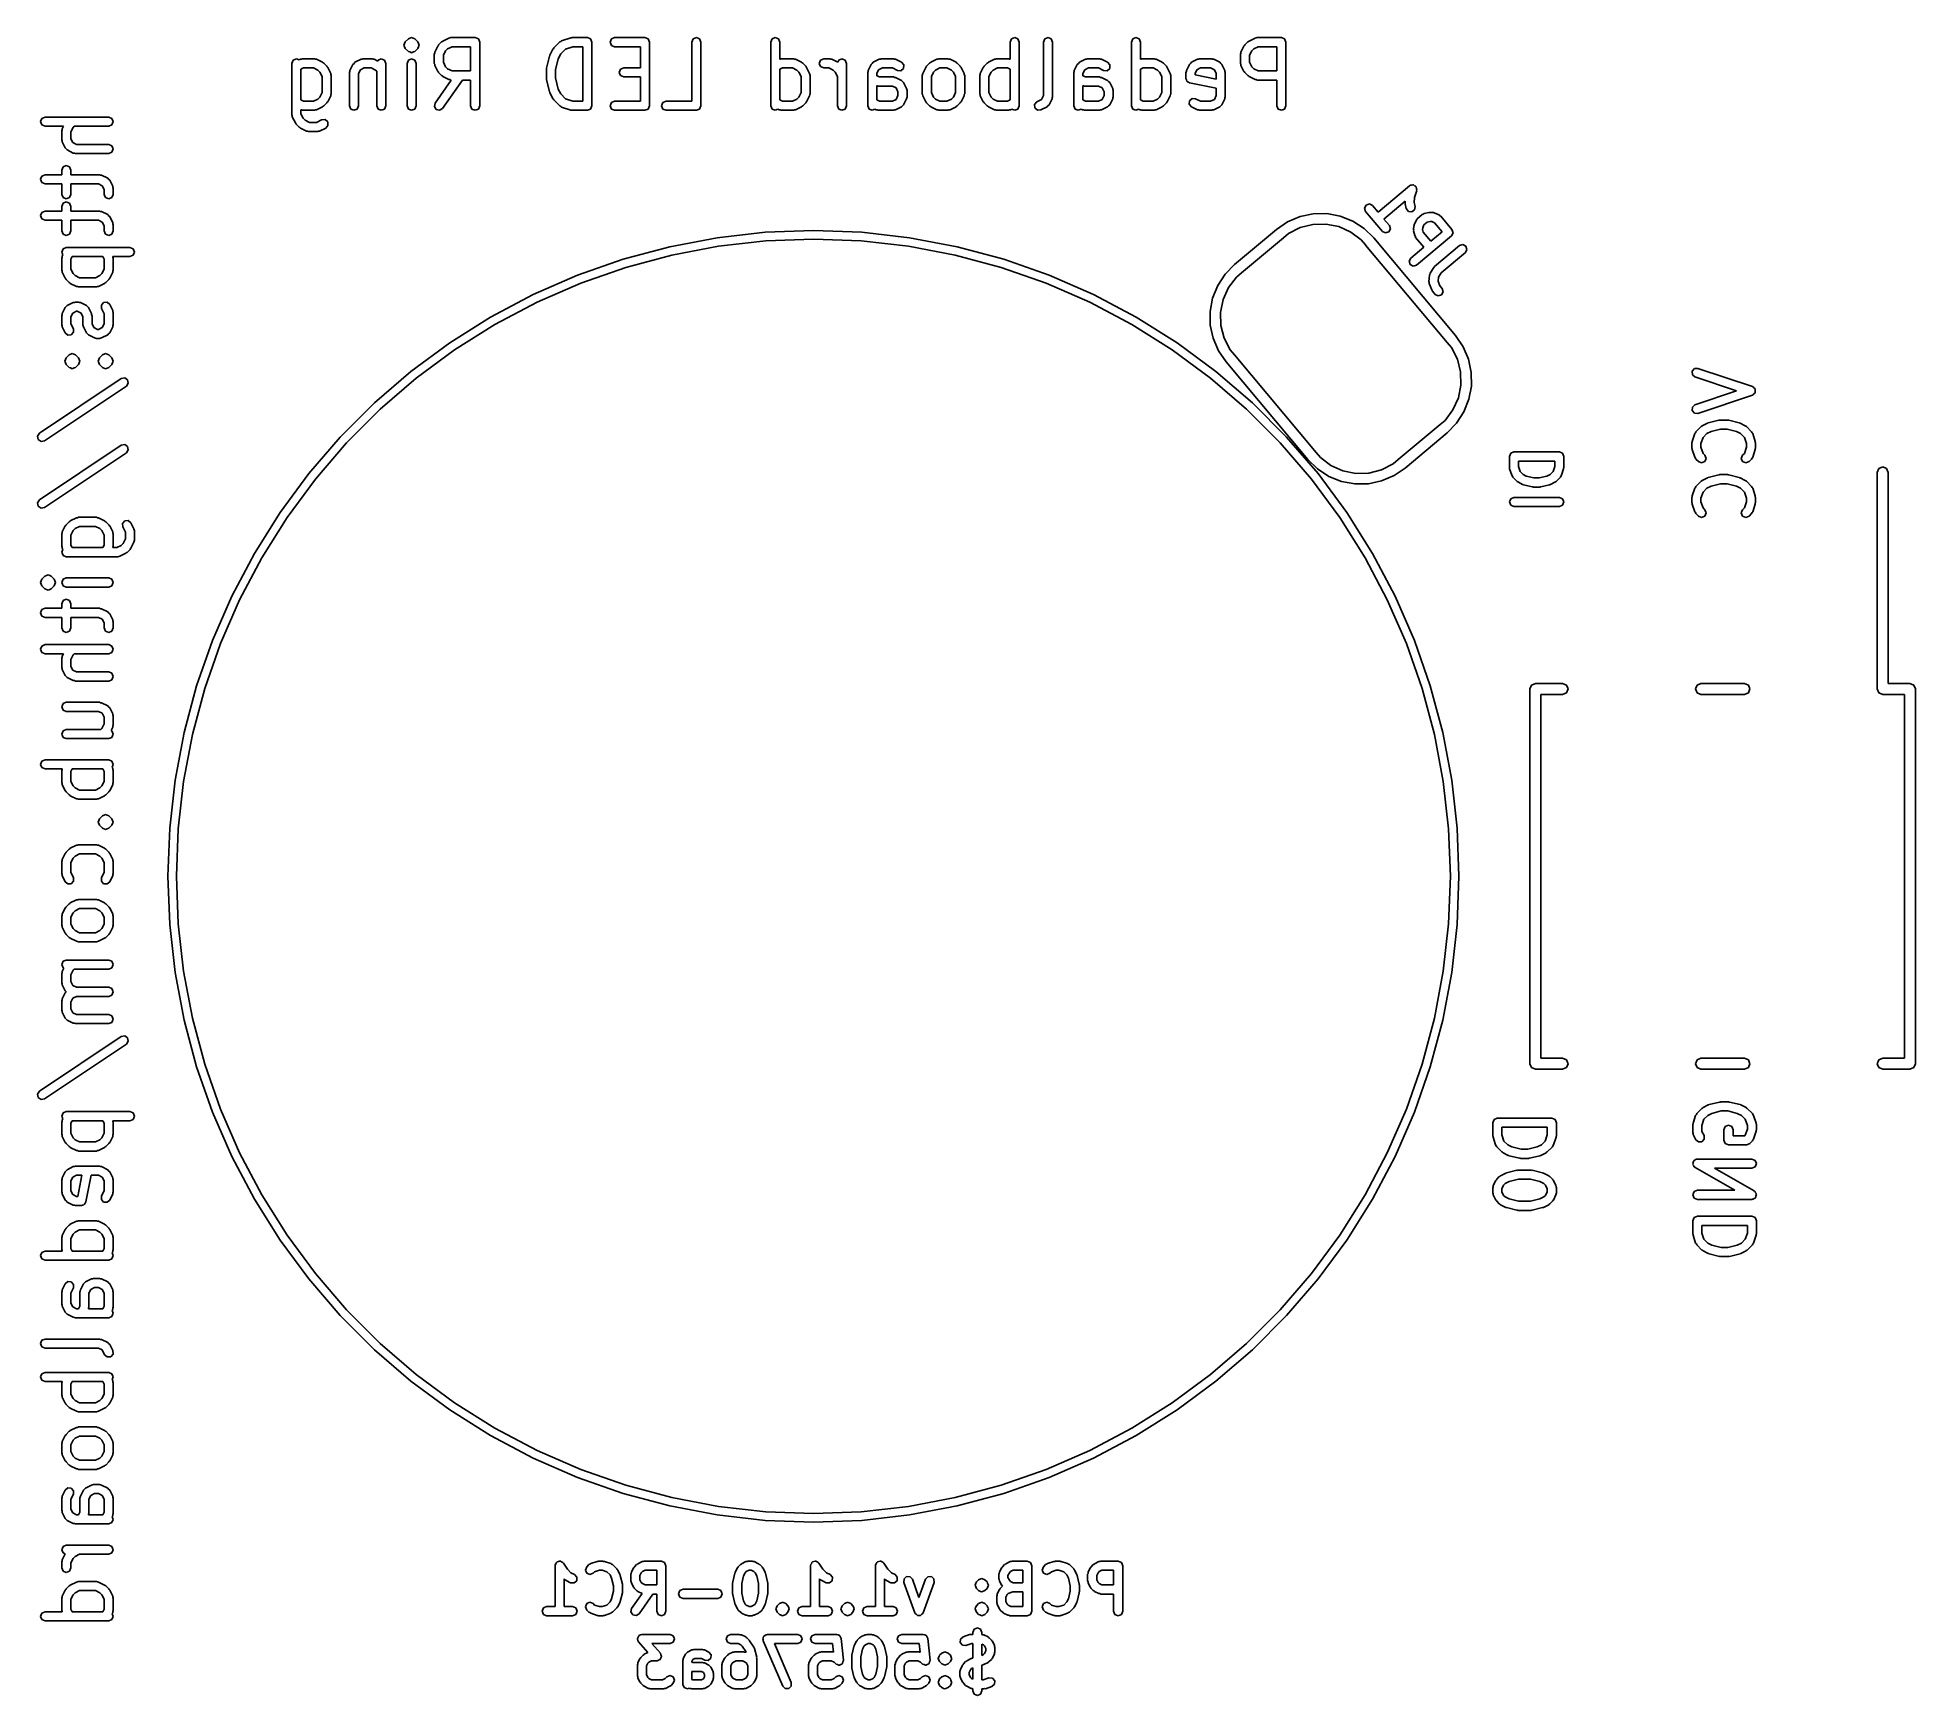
# Model space of a CAD drawing. Extents: x 2.814 to 3.627, y -2.717 to -1.999.
import ezdxf

# ---------------------------------------------------------------- set-up
doc = ezdxf.new("R2010")
doc.units = 0
doc.header["$MEASUREMENT"] = 0
doc.layers.add('BLACK', color=7, linetype='CONTINUOUS')

msp = doc.modelspace()

# ---------------------------------------------------------------- linework, layer by layer
at = {"layer": 'BLACK', "linetype": 'CONTINUOUS'}
for p, q in [((2.97289, -2.00107), (2.9742, -1.99976)), ((2.9742, -1.99976), (2.97559, -1.99918)), ((2.97559, -1.99918), (2.97698, -1.99976)), ((2.97698, -1.99976), (2.97829, -2.00107)), ((2.98915, -2.0007), (2.99177, -1.99939)), ((2.99177, -1.99939), (2.99223, -1.99935)), ((2.99223, -1.99935), (2.99265, -1.99918)), ((2.99265, -1.99918), (3.00315, -1.99918)), ((3.00315, -1.99918), (3.00454, -1.99976)), ((3.00454, -1.99976), (3.00512, -2.00115)), ((3.04058, -2.00059), (3.04452, -1.99928)), ((3.04452, -1.99928), (3.04484, -1.9993)), ((3.04484, -1.9993), (3.04514, -1.99918)), ((3.04514, -1.99918), (3.05171, -1.99918)), ((3.05171, -1.99918), (3.0531, -1.99976)), ((3.0531, -1.99976), (3.05367, -2.00115)), ((3.06155, -2.00115), (3.06213, -1.99976)), ((3.06213, -1.99976), (3.06352, -1.99918)), ((3.06352, -1.99918), (3.07664, -1.99918)), ((3.07664, -1.99918), (3.07803, -1.99976)), ((3.07803, -1.99976), (3.07861, -2.00115)), ((3.09698, -2.00115), (3.09756, -1.99976)), ((3.09756, -1.99976), (3.09895, -1.99918)), ((3.09895, -1.99918), (3.10034, -1.99976)), ((3.10034, -1.99976), (3.10092, -2.00115)), ((3.1311, -2.00115), (3.13168, -1.99976)), ((3.13168, -1.99976), (3.13307, -1.99918)), ((3.13307, -1.99918), (3.13446, -1.99976)), ((3.13446, -1.99976), (3.13504, -2.00115)), ((3.23478, -2.00115), (3.23535, -1.99976)), ((3.23535, -1.99976), (3.23675, -1.99918)), ((3.23675, -1.99918), (3.23814, -1.99976)), ((3.23814, -1.99976), (3.23871, -2.00115)), ((3.24921, -2.00115), (3.24979, -1.99976)), ((3.24979, -1.99976), (3.25118, -1.99918)), ((3.25118, -1.99918), (3.25257, -1.99976)), ((3.25257, -1.99976), (3.25315, -2.00115)), ((3.28727, -2.00115), (3.28785, -1.99976)), ((3.28785, -1.99976), (3.28924, -1.99918)), ((3.28924, -1.99918), (3.29063, -1.99976)), ((3.29063, -1.99976), (3.29121, -2.00115)), ((3.33823, -2.0007), (3.34085, -1.99939)), ((3.34085, -1.99939), (3.34131, -1.99935)), ((3.34131, -1.99935), (3.34173, -1.99918)), ((3.34173, -1.99918), (3.35223, -1.99918)), ((3.35223, -1.99918), (3.35362, -1.99976)), ((3.35362, -1.99976), (3.3542, -2.00115)), ((2.92433, -2.00894), (2.92572, -2.00836)), ((2.92572, -2.00836), (2.9269, -2.00885)), ((2.92792, -2.00854), (2.92835, -2.00836)), ((2.92835, -2.00836), (2.9336, -2.00836)), ((2.9336, -2.00836), (2.93402, -2.00854)), ((2.95417, -2.00854), (2.95459, -2.00836)), ((2.95459, -2.00836), (2.95853, -2.00836)), ((2.95853, -2.00836), (2.95895, -2.00854)), ((2.96108, -2.00894), (2.96247, -2.00836)), ((2.96247, -2.00836), (2.96386, -2.00894)), ((2.97231, -2.00246), (2.97289, -2.00107)), ((2.97289, -2.00385), (2.97231, -2.00246)), ((2.97289, -2.00107), (2.97289, -2.00107)), ((2.9742, -2.00516), (2.97289, -2.00385)), ((2.97478, -2.0054), (2.9742, -2.00516)), ((2.9742, -2.00516), (2.9742, -2.00516)), ((2.9742, -2.00894), (2.97559, -2.00836)), ((2.97559, -2.00574), (2.97478, -2.0054)), ((2.97641, -2.0054), (2.97559, -2.00574)), ((2.97559, -2.00574), (2.97559, -2.00574)), ((2.97559, -2.00574), (2.97559, -2.00574)), ((2.97559, -2.00574), (2.97559, -2.00574)), ((2.97559, -2.00574), (2.97559, -2.00574)), ((2.97559, -2.00836), (2.97698, -2.00894)), ((2.97698, -2.00516), (2.97641, -2.0054)), ((2.97829, -2.00385), (2.97698, -2.00516)), ((2.97698, -2.00516), (2.97698, -2.00516)), ((2.97698, -2.00516), (2.97698, -2.00516)), ((2.97829, -2.00107), (2.97829, -2.00107)), ((2.97829, -2.00107), (2.97887, -2.00246)), ((2.97887, -2.00246), (2.97829, -2.00385)), ((2.98543, -2.0064), (2.98561, -2.00597)), ((2.98543, -2.01033), (2.98543, -2.0064)), ((2.98561, -2.00597), (2.98564, -2.00552)), ((2.98564, -2.00552), (2.98695, -2.00289)), ((2.98695, -2.00289), (2.9872, -2.00268)), ((2.9872, -2.00268), (2.98732, -2.00238)), ((2.98732, -2.00238), (2.98863, -2.00107)), ((2.98863, -2.00107), (2.98893, -2.00094)), ((2.98893, -2.00094), (2.98915, -2.0007)), ((2.99033, -2.00494), (2.98937, -2.00686)), ((2.98937, -2.00686), (2.98937, -2.00987)), ((2.99119, -2.00408), (2.99033, -2.00494)), ((2.99312, -2.00312), (2.99119, -2.00408)), ((3.00118, -2.00312), (2.99312, -2.00312)), ((3.00118, -2.01361), (3.00118, -2.00312)), ((3.00512, -2.00115), (3.00512, -2.02871)), ((3.03405, -2.01248), (3.03536, -2.00723)), ((3.03536, -2.00723), (3.03549, -2.00705)), ((3.03549, -2.00705), (3.03551, -2.00683)), ((3.03551, -2.00683), (3.03682, -2.0042)), ((3.03682, -2.0042), (3.03707, -2.00399)), ((3.03707, -2.00399), (3.03719, -2.00369)), ((3.03719, -2.00369), (3.03982, -2.00107)), ((3.03913, -2.0084), (3.03793, -2.0132)), ((3.0402, -2.00625), (3.03913, -2.0084)), ((3.03982, -2.00107), (3.04024, -2.00089)), ((3.04227, -2.00418), (3.0402, -2.00625)), ((3.04024, -2.00089), (3.04058, -2.00059)), ((3.04546, -2.00312), (3.04227, -2.00418)), ((3.04974, -2.00312), (3.04546, -2.00312)), ((3.04974, -2.02674), (3.04974, -2.00312)), ((3.05367, -2.00115), (3.05367, -2.02871)), ((3.06213, -2.00254), (3.06155, -2.00115)), ((3.06352, -2.00312), (3.06213, -2.00254)), ((3.07467, -2.00312), (3.06352, -2.00312)), ((3.07467, -2.0123), (3.07467, -2.00312)), ((3.07861, -2.00115), (3.07861, -2.02871)), ((3.09698, -2.02674), (3.09698, -2.00115)), ((3.10092, -2.00115), (3.10092, -2.02871)), ((3.1311, -2.02871), (3.1311, -2.00115)), ((3.13504, -2.00115), (3.13504, -2.00856)), ((3.13527, -2.00854), (3.1357, -2.00836)), ((3.1357, -2.00836), (3.14094, -2.00836)), ((3.14094, -2.00836), (3.14137, -2.00854)), ((3.15268, -2.00894), (3.15407, -2.00836)), ((3.15407, -2.00836), (3.15669, -2.00836)), ((3.15669, -2.00836), (3.15712, -2.00854)), ((3.16055, -2.00894), (3.16194, -2.00836)), ((3.16194, -2.00836), (3.16333, -2.00894)), ((3.17858, -2.00854), (3.179, -2.00836)), ((3.179, -2.00836), (3.18425, -2.00836)), ((3.18425, -2.00836), (3.18468, -2.00854)), ((3.20351, -2.00854), (3.20394, -2.00836)), ((3.20394, -2.00836), (3.20787, -2.00836)), ((3.20787, -2.00836), (3.2083, -2.00854)), ((3.22845, -2.00854), (3.22887, -2.00836)), ((3.22887, -2.00836), (3.23412, -2.00836)), ((3.23412, -2.00836), (3.23454, -2.00854)), ((3.23478, -2.00856), (3.23478, -2.00115)), ((3.23871, -2.00115), (3.23871, -2.02871)), ((3.24921, -2.0243), (3.24921, -2.00115)), ((3.25315, -2.00115), (3.25315, -2.02477)), ((3.26782, -2.00854), (3.26824, -2.00836)), ((3.26824, -2.00836), (3.27349, -2.00836)), ((3.27349, -2.00836), (3.27391, -2.00854)), ((3.28727, -2.02871), (3.28727, -2.00115)), ((3.29121, -2.00115), (3.29121, -2.00856)), ((3.29144, -2.00854), (3.29186, -2.00836)), ((3.29186, -2.00836), (3.29711, -2.00836)), ((3.29711, -2.00836), (3.29754, -2.00854)), ((3.31637, -2.00854), (3.3168, -2.00836)), ((3.3168, -2.00836), (3.32205, -2.00836)), ((3.32205, -2.00836), (3.32247, -2.00854)), ((3.33451, -2.0064), (3.33469, -2.00597)), ((3.33451, -2.01033), (3.33451, -2.0064)), ((3.33469, -2.00597), (3.33472, -2.00552)), ((3.33472, -2.00552), (3.33603, -2.00289)), ((3.33603, -2.00289), (3.33628, -2.00268)), ((3.33628, -2.00268), (3.3364, -2.00238)), ((3.3364, -2.00238), (3.33772, -2.00107)), ((3.33772, -2.00107), (3.33801, -2.00094)), ((3.33801, -2.00094), (3.33823, -2.0007)), ((3.33941, -2.00494), (3.33845, -2.00686)), ((3.33845, -2.00686), (3.33845, -2.00987)), ((3.34027, -2.00408), (3.33941, -2.00494)), ((3.3422, -2.00312), (3.34027, -2.00408)), ((3.35026, -2.00312), (3.3422, -2.00312)), ((3.35026, -2.01361), (3.35026, -2.00312)), ((3.3542, -2.00115), (3.3542, -2.02871)), ((2.92375, -2.01033), (2.92433, -2.00894)), ((2.92375, -2.03264), (2.92375, -2.01033)), ((2.9269, -2.00885), (2.92747, -2.00857)), ((2.92747, -2.00857), (2.92792, -2.00854)), ((2.92881, -2.0123), (2.92769, -2.01286)), ((2.92769, -2.01286), (2.92769, -2.02618)), ((2.93313, -2.0123), (2.92881, -2.0123)), ((2.93505, -2.01326), (2.93313, -2.0123)), ((2.93402, -2.00854), (2.93448, -2.00857)), ((2.93448, -2.00857), (2.9371, -2.00989)), ((2.93592, -2.01412), (2.93505, -2.01326)), ((2.93688, -2.01605), (2.93592, -2.01412)), ((2.93688, -2.02299), (2.93688, -2.01605)), ((2.9371, -2.00989), (2.93731, -2.01013)), ((2.93731, -2.01013), (2.93761, -2.01025)), ((2.93761, -2.01025), (2.93892, -2.01157)), ((2.93892, -2.01157), (2.93905, -2.01187)), ((2.93905, -2.01187), (2.93929, -2.01208)), ((2.93929, -2.01208), (2.94061, -2.0147)), ((2.94061, -2.0147), (2.94064, -2.01516)), ((2.94064, -2.01516), (2.94081, -2.01558)), ((2.94081, -2.01558), (2.94081, -2.02346)), ((2.94869, -2.01427), (2.94886, -2.01385)), ((2.94869, -2.02871), (2.94869, -2.01427)), ((2.94886, -2.01385), (2.9489, -2.01339)), ((2.9489, -2.01339), (2.95021, -2.01077)), ((2.95021, -2.01077), (2.95068, -2.01036)), ((2.95068, -2.01036), (2.95109, -2.00989)), ((2.95109, -2.00989), (2.95371, -2.00857)), ((2.95344, -2.01311), (2.95262, -2.01473)), ((2.95262, -2.01473), (2.95262, -2.02871)), ((2.95506, -2.0123), (2.95344, -2.01311)), ((2.95371, -2.00857), (2.95417, -2.00854)), ((2.95807, -2.0123), (2.95506, -2.0123)), ((2.95999, -2.01326), (2.95807, -2.0123)), ((2.95895, -2.00854), (2.95941, -2.00857)), ((2.95941, -2.00857), (2.96092, -2.00933)), ((2.9605, -2.01377), (2.95999, -2.01326)), ((2.9605, -2.02871), (2.9605, -2.01377)), ((2.96092, -2.00933), (2.96108, -2.00894)), ((2.96386, -2.00894), (2.96444, -2.01033)), ((2.96444, -2.01033), (2.96444, -2.02871)), ((2.97362, -2.01033), (2.9742, -2.00894)), ((2.97362, -2.02871), (2.97362, -2.01033)), ((2.97698, -2.00894), (2.97756, -2.01033)), ((2.97756, -2.01033), (2.97756, -2.02871)), ((2.98561, -2.01076), (2.98543, -2.01033)), ((2.98564, -2.01121), (2.98561, -2.01076)), ((2.98695, -2.01384), (2.98564, -2.01121)), ((2.9872, -2.01405), (2.98695, -2.01384)), ((2.98732, -2.01435), (2.9872, -2.01405)), ((2.98863, -2.01566), (2.98732, -2.01435)), ((2.98893, -2.01579), (2.98863, -2.01566)), ((2.98915, -2.01603), (2.98893, -2.01579)), ((2.99177, -2.01734), (2.98915, -2.01603)), ((2.98937, -2.00987), (2.99033, -2.01179)), ((2.99033, -2.01179), (2.99119, -2.01265)), ((2.99119, -2.01265), (2.99312, -2.01361)), ((2.99312, -2.01361), (3.00118, -2.01361)), ((3.03399, -2.01296), (3.03409, -2.01273)), ((3.03399, -2.01689), (3.03399, -2.01296)), ((3.03409, -2.01273), (3.03405, -2.01248)), ((3.03793, -2.0132), (3.03793, -2.01665)), ((3.06549, -2.01427), (3.06606, -2.01288)), ((3.06606, -2.01566), (3.06549, -2.01427)), ((3.06606, -2.01288), (3.06745, -2.0123)), ((3.06745, -2.01624), (3.06606, -2.01566)), ((3.06745, -2.0123), (3.07467, -2.0123)), ((3.07467, -2.01624), (3.06745, -2.01624)), ((3.07467, -2.02674), (3.07467, -2.01624)), ((3.13504, -2.00856), (3.13527, -2.00854)), ((3.13616, -2.0123), (3.13504, -2.01286)), ((3.13504, -2.01286), (3.13504, -2.02618)), ((3.14048, -2.0123), (3.13616, -2.0123)), ((3.1424, -2.01326), (3.14048, -2.0123)), ((3.14137, -2.00854), (3.14183, -2.00857)), ((3.14183, -2.00857), (3.14445, -2.00989)), ((3.14326, -2.01412), (3.1424, -2.01326)), ((3.14423, -2.01605), (3.14326, -2.01412)), ((3.14423, -2.02299), (3.14423, -2.01605)), ((3.14445, -2.00989), (3.14466, -2.01013)), ((3.14466, -2.01013), (3.14496, -2.01025)), ((3.14496, -2.01025), (3.14627, -2.01157)), ((3.14627, -2.01157), (3.1464, -2.01187)), ((3.1464, -2.01187), (3.14664, -2.01208)), ((3.14664, -2.01208), (3.14795, -2.0147)), ((3.14795, -2.0147), (3.14799, -2.01516)), ((3.14799, -2.01516), (3.14816, -2.01558)), ((3.14816, -2.01558), (3.14816, -2.02346)), ((3.1521, -2.01033), (3.15268, -2.00894)), ((3.15268, -2.01173), (3.1521, -2.01033)), ((3.15407, -2.0123), (3.15268, -2.01173)), ((3.15623, -2.0123), (3.15407, -2.0123)), ((3.15815, -2.01326), (3.15623, -2.0123)), ((3.15712, -2.00854), (3.15757, -2.00857)), ((3.15757, -2.00857), (3.16017, -2.00987)), ((3.15901, -2.01412), (3.15815, -2.01326)), ((3.15997, -2.01605), (3.15901, -2.01412)), ((3.15997, -2.02871), (3.15997, -2.01605)), ((3.16017, -2.00987), (3.16055, -2.00894)), ((3.16333, -2.00894), (3.16391, -2.01033)), ((3.16391, -2.01033), (3.16391, -2.02871)), ((3.1731, -2.01427), (3.17327, -2.01385)), ((3.1731, -2.02871), (3.1731, -2.01427)), ((3.17327, -2.01385), (3.1733, -2.01339)), ((3.1733, -2.01339), (3.17462, -2.01077)), ((3.17462, -2.01077), (3.17509, -2.01036)), ((3.17509, -2.01036), (3.1755, -2.00989)), ((3.1755, -2.00989), (3.17812, -2.00857)), ((3.17785, -2.01311), (3.17703, -2.01473)), ((3.17703, -2.01473), (3.17703, -2.01568)), ((3.17703, -2.01568), (3.17815, -2.01624)), ((3.17947, -2.0123), (3.17785, -2.01311)), ((3.17812, -2.00857), (3.17858, -2.00854)), ((3.17815, -2.01624), (3.18425, -2.01624)), ((3.18379, -2.0123), (3.17947, -2.0123)), ((3.186, -2.01341), (3.18379, -2.0123)), ((3.18425, -2.01624), (3.18468, -2.01641)), ((3.18468, -2.00854), (3.18513, -2.00857)), ((3.18468, -2.01641), (3.18513, -2.01645)), ((3.18513, -2.00857), (3.18776, -2.00989)), ((3.18513, -2.01645), (3.18776, -2.01776)), ((3.1875, -2.01351), (3.186, -2.01341)), ((3.18864, -2.01253), (3.1875, -2.01351)), ((3.18776, -2.00989), (3.18874, -2.01102)), ((3.18874, -2.01102), (3.18864, -2.01253)), ((3.19672, -2.01558), (3.19689, -2.01516)), ((3.19672, -2.02346), (3.19672, -2.01558)), ((3.19689, -2.01516), (3.19693, -2.0147)), ((3.19693, -2.0147), (3.19824, -2.01208)), ((3.19824, -2.01208), (3.19848, -2.01187)), ((3.19848, -2.01187), (3.19861, -2.01157)), ((3.19861, -2.01157), (3.19992, -2.01025)), ((3.19992, -2.01025), (3.20022, -2.01013)), ((3.20022, -2.01013), (3.20043, -2.00989)), ((3.20043, -2.00989), (3.20306, -2.00857)), ((3.20162, -2.01412), (3.20066, -2.01605)), ((3.20066, -2.01605), (3.20066, -2.02299)), ((3.20248, -2.01326), (3.20162, -2.01412)), ((3.2044, -2.0123), (3.20248, -2.01326)), ((3.20306, -2.00857), (3.20351, -2.00854)), ((3.20741, -2.0123), (3.2044, -2.0123)), ((3.20933, -2.01326), (3.20741, -2.0123)), ((3.2083, -2.00854), (3.20875, -2.00857)), ((3.20875, -2.00857), (3.21138, -2.00989)), ((3.21019, -2.01412), (3.20933, -2.01326)), ((3.21115, -2.01605), (3.21019, -2.01412)), ((3.21115, -2.02299), (3.21115, -2.01605)), ((3.21138, -2.00989), (3.21159, -2.01013)), ((3.21159, -2.01013), (3.21189, -2.01025)), ((3.21189, -2.01025), (3.2132, -2.01157)), ((3.2132, -2.01157), (3.21333, -2.01187)), ((3.21333, -2.01187), (3.21357, -2.01208)), ((3.21357, -2.01208), (3.21488, -2.0147)), ((3.21488, -2.0147), (3.21492, -2.01516)), ((3.21492, -2.01516), (3.21509, -2.01558)), ((3.21509, -2.01558), (3.21509, -2.02346)), ((3.22165, -2.01558), (3.22183, -2.01516)), ((3.22165, -2.02346), (3.22165, -2.01558)), ((3.22183, -2.01516), (3.22186, -2.0147)), ((3.22186, -2.0147), (3.22317, -2.01208)), ((3.22317, -2.01208), (3.22342, -2.01187)), ((3.22342, -2.01187), (3.22354, -2.01157)), ((3.22354, -2.01157), (3.22485, -2.01025)), ((3.22485, -2.01025), (3.22515, -2.01013)), ((3.22515, -2.01013), (3.22537, -2.00989)), ((3.22537, -2.00989), (3.22799, -2.00857)), ((3.22655, -2.01412), (3.22559, -2.01605)), ((3.22559, -2.01605), (3.22559, -2.02299)), ((3.22741, -2.01326), (3.22655, -2.01412)), ((3.22934, -2.0123), (3.22741, -2.01326)), ((3.22799, -2.00857), (3.22845, -2.00854)), ((3.23366, -2.0123), (3.22934, -2.0123)), ((3.23478, -2.01286), (3.23366, -2.0123)), ((3.23454, -2.00854), (3.23478, -2.00856)), ((3.23478, -2.02618), (3.23478, -2.01286)), ((3.26234, -2.01427), (3.26251, -2.01385)), ((3.26234, -2.02871), (3.26234, -2.01427)), ((3.26251, -2.01385), (3.26254, -2.01339)), ((3.26254, -2.01339), (3.26386, -2.01077)), ((3.26386, -2.01077), (3.26433, -2.01036)), ((3.26433, -2.01036), (3.26474, -2.00989)), ((3.26474, -2.00989), (3.26736, -2.00857)), ((3.26708, -2.01311), (3.26627, -2.01473)), ((3.26627, -2.01473), (3.26627, -2.01568)), ((3.26627, -2.01568), (3.26739, -2.01624)), ((3.26871, -2.0123), (3.26708, -2.01311)), ((3.26736, -2.00857), (3.26782, -2.00854)), ((3.26739, -2.01624), (3.27349, -2.01624)), ((3.27303, -2.0123), (3.26871, -2.0123)), ((3.27524, -2.01341), (3.27303, -2.0123)), ((3.27349, -2.01624), (3.27391, -2.01641)), ((3.27391, -2.00854), (3.27437, -2.00857)), ((3.27391, -2.01641), (3.27437, -2.01645)), ((3.27437, -2.00857), (3.277, -2.00989)), ((3.27437, -2.01645), (3.277, -2.01776)), ((3.27674, -2.01351), (3.27524, -2.01341)), ((3.27788, -2.01253), (3.27674, -2.01351)), ((3.277, -2.00989), (3.27798, -2.01102)), ((3.27798, -2.01102), (3.27788, -2.01253)), ((3.29121, -2.00856), (3.29144, -2.00854)), ((3.29233, -2.0123), (3.29121, -2.01286)), ((3.29121, -2.01286), (3.29121, -2.02618)), ((3.29665, -2.0123), (3.29233, -2.0123)), ((3.29857, -2.01326), (3.29665, -2.0123)), ((3.29754, -2.00854), (3.29799, -2.00857)), ((3.29799, -2.00857), (3.30062, -2.00989)), ((3.29943, -2.01412), (3.29857, -2.01326)), ((3.30039, -2.01605), (3.29943, -2.01412)), ((3.30039, -2.02299), (3.30039, -2.01605)), ((3.30062, -2.00989), (3.30083, -2.01013)), ((3.30083, -2.01013), (3.30113, -2.01025)), ((3.30113, -2.01025), (3.30244, -2.01157)), ((3.30244, -2.01157), (3.30257, -2.01187)), ((3.30257, -2.01187), (3.30281, -2.01208)), ((3.30281, -2.01208), (3.30412, -2.0147)), ((3.30412, -2.0147), (3.30416, -2.01516)), ((3.30416, -2.01516), (3.30433, -2.01558)), ((3.30433, -2.01558), (3.30433, -2.02346)), ((3.31089, -2.01427), (3.31107, -2.01385)), ((3.31089, -2.01689), (3.31089, -2.01427)), ((3.31107, -2.01385), (3.3111, -2.01339)), ((3.3111, -2.01339), (3.31241, -2.01077)), ((3.31241, -2.01077), (3.31288, -2.01036)), ((3.31288, -2.01036), (3.31329, -2.00989)), ((3.31329, -2.00989), (3.31592, -2.00857)), ((3.31564, -2.01311), (3.31483, -2.01473)), ((3.31483, -2.01473), (3.31483, -2.01528)), ((3.31483, -2.01528), (3.32402, -2.01712)), ((3.31726, -2.0123), (3.31564, -2.01311)), ((3.31592, -2.00857), (3.31637, -2.00854)), ((3.32158, -2.0123), (3.31726, -2.0123)), ((3.3232, -2.01311), (3.32158, -2.0123)), ((3.32247, -2.00854), (3.32293, -2.00857)), ((3.32293, -2.00857), (3.32555, -2.00989)), ((3.32402, -2.01473), (3.3232, -2.01311)), ((3.32402, -2.01712), (3.32402, -2.01473)), ((3.32555, -2.00989), (3.32596, -2.01036)), ((3.32596, -2.01036), (3.32643, -2.01077)), ((3.32643, -2.01077), (3.32774, -2.01339)), ((3.32774, -2.01339), (3.32778, -2.01385)), ((3.32778, -2.01385), (3.32795, -2.01427)), ((3.32795, -2.01427), (3.32795, -2.02477)), ((3.33469, -2.01076), (3.33451, -2.01033)), ((3.33472, -2.01121), (3.33469, -2.01076)), ((3.33603, -2.01384), (3.33472, -2.01121)), ((3.33628, -2.01405), (3.33603, -2.01384)), ((3.3364, -2.01435), (3.33628, -2.01405)), ((3.33772, -2.01566), (3.3364, -2.01435)), ((3.33801, -2.01579), (3.33772, -2.01566)), ((3.33823, -2.01603), (3.33801, -2.01579)), ((3.34085, -2.01734), (3.33823, -2.01603)), ((3.33845, -2.00987), (3.33941, -2.01179)), ((3.33941, -2.01179), (3.34027, -2.01265)), ((3.34027, -2.01265), (3.3422, -2.01361)), ((3.3422, -2.01361), (3.35026, -2.01361)), ((2.93592, -2.02492), (2.93688, -2.02299)), ((2.94061, -2.02434), (2.93929, -2.02696)), ((2.94064, -2.02388), (2.94061, -2.02434)), ((2.94081, -2.02346), (2.94064, -2.02388)), ((2.98579, -2.02758), (2.99281, -2.01755)), ((2.99761, -2.01755), (2.98901, -2.02983)), ((2.99223, -2.01738), (2.99177, -2.01734)), ((2.99265, -2.01755), (2.99223, -2.01738)), ((2.99281, -2.01755), (2.99265, -2.01755)), ((3.00118, -2.01755), (2.99761, -2.01755)), ((3.00118, -2.02871), (3.00118, -2.01755)), ((3.03409, -2.01713), (3.03399, -2.01689)), ((3.03405, -2.01737), (3.03409, -2.01713)), ((3.03536, -2.02262), (3.03405, -2.01737)), ((3.03549, -2.0228), (3.03536, -2.02262)), ((3.03551, -2.02302), (3.03549, -2.0228)), ((3.03682, -2.02565), (3.03551, -2.02302)), ((3.03793, -2.01665), (3.03913, -2.02146)), ((3.03913, -2.02146), (3.0402, -2.0236)), ((3.0402, -2.0236), (3.04227, -2.02567)), ((3.14326, -2.02492), (3.14423, -2.02299)), ((3.14795, -2.02434), (3.14664, -2.02696)), ((3.14799, -2.02388), (3.14795, -2.02434)), ((3.14816, -2.02346), (3.14799, -2.02388)), ((3.17727, -2.02), (3.17703, -2.01998)), ((3.17703, -2.01998), (3.17703, -2.02618)), ((3.17769, -2.02018), (3.17727, -2.02)), ((3.18379, -2.02018), (3.17769, -2.02018)), ((3.18541, -2.02099), (3.18379, -2.02018)), ((3.18622, -2.02261), (3.18541, -2.02099)), ((3.18541, -2.02593), (3.18622, -2.0243)), ((3.18622, -2.0243), (3.18622, -2.02261)), ((3.18776, -2.01776), (3.18817, -2.01823)), ((3.18817, -2.01823), (3.18864, -2.01864)), ((3.18864, -2.01864), (3.18995, -2.02126)), ((3.18995, -2.02126), (3.18998, -2.02172)), ((3.18998, -2.02172), (3.19016, -2.02214)), ((3.19016, -2.02214), (3.19016, -2.02477)), ((3.19689, -2.02388), (3.19672, -2.02346)), ((3.19693, -2.02434), (3.19689, -2.02388)), ((3.19824, -2.02696), (3.19693, -2.02434)), ((3.20066, -2.02299), (3.20162, -2.02492)), ((3.21019, -2.02492), (3.21115, -2.02299)), ((3.21488, -2.02434), (3.21357, -2.02696)), ((3.21492, -2.02388), (3.21488, -2.02434)), ((3.21509, -2.02346), (3.21492, -2.02388)), ((3.22183, -2.02388), (3.22165, -2.02346)), ((3.22186, -2.02434), (3.22183, -2.02388)), ((3.22317, -2.02696), (3.22186, -2.02434)), ((3.22559, -2.02299), (3.22655, -2.02492)), ((3.2484, -2.02593), (3.24921, -2.0243)), ((3.26651, -2.02), (3.26627, -2.01998)), ((3.26627, -2.01998), (3.26627, -2.02618)), ((3.26693, -2.02018), (3.26651, -2.02)), ((3.27303, -2.02018), (3.26693, -2.02018)), ((3.27465, -2.02099), (3.27303, -2.02018)), ((3.27546, -2.02261), (3.27465, -2.02099)), ((3.27465, -2.02593), (3.27546, -2.0243)), ((3.27546, -2.0243), (3.27546, -2.02261)), ((3.277, -2.01776), (3.2774, -2.01823)), ((3.2774, -2.01823), (3.27788, -2.01864)), ((3.27788, -2.01864), (3.27919, -2.02126)), ((3.27919, -2.02126), (3.27922, -2.02172)), ((3.27922, -2.02172), (3.2794, -2.02214)), ((3.2794, -2.02214), (3.2794, -2.02477)), ((3.29943, -2.02492), (3.30039, -2.02299)), ((3.30412, -2.02434), (3.30281, -2.02696)), ((3.30416, -2.02388), (3.30412, -2.02434)), ((3.30433, -2.02346), (3.30416, -2.02388)), ((3.31111, -2.01742), (3.31089, -2.01689)), ((3.31122, -2.01799), (3.31111, -2.01742)), ((3.31139, -2.0181), (3.31122, -2.01799)), ((3.31147, -2.01829), (3.31139, -2.0181)), ((3.312, -2.01851), (3.31147, -2.01829)), ((3.31247, -2.01883), (3.312, -2.01851)), ((3.32402, -2.02113), (3.31247, -2.01883)), ((3.3232, -2.02593), (3.32402, -2.0243)), ((3.32402, -2.0243), (3.32402, -2.02113)), ((3.34131, -2.01738), (3.34085, -2.01734)), ((3.34173, -2.01755), (3.34131, -2.01738)), ((3.35026, -2.01755), (3.34173, -2.01755)), ((3.35026, -2.02871), (3.35026, -2.01755)), ((2.92393, -2.03307), (2.92375, -2.03264)), ((2.92769, -2.02618), (2.92881, -2.02674)), ((2.92792, -2.0305), (2.92769, -2.03048)), ((2.92769, -2.03048), (2.92769, -2.03218)), ((2.92769, -2.03218), (2.92865, -2.0341)), ((2.92835, -2.03067), (2.92792, -2.0305)), ((2.9336, -2.03067), (2.92835, -2.03067)), ((2.92881, -2.02674), (2.93313, -2.02674)), ((2.93313, -2.02674), (2.93505, -2.02578)), ((2.93402, -2.0305), (2.9336, -2.03067)), ((2.93448, -2.03047), (2.93402, -2.0305)), ((2.9371, -2.02915), (2.93448, -2.03047)), ((2.93505, -2.02578), (2.93592, -2.02492)), ((2.93731, -2.02891), (2.9371, -2.02915)), ((2.93761, -2.02879), (2.93731, -2.02891)), ((2.93892, -2.02747), (2.93761, -2.02879)), ((2.93905, -2.02717), (2.93892, -2.02747)), ((2.93929, -2.02696), (2.93905, -2.02717)), ((2.94926, -2.0301), (2.94869, -2.02871)), ((2.95066, -2.03067), (2.94926, -2.0301)), ((2.95205, -2.0301), (2.95066, -2.03067)), ((2.95262, -2.02871), (2.95205, -2.0301)), ((2.96108, -2.0301), (2.9605, -2.02871)), ((2.96247, -2.03067), (2.96108, -2.0301)), ((2.96386, -2.0301), (2.96247, -2.03067)), ((2.96444, -2.02871), (2.96386, -2.0301)), ((2.9742, -2.0301), (2.97362, -2.02871)), ((2.97559, -2.03067), (2.9742, -2.0301)), ((2.97698, -2.0301), (2.97559, -2.03067)), ((2.97756, -2.02871), (2.97698, -2.0301)), ((2.98546, -2.02905), (2.98579, -2.02758)), ((2.98627, -2.03032), (2.98546, -2.02905)), ((2.98774, -2.03064), (2.98627, -2.03032)), ((2.98901, -2.02983), (2.98774, -2.03064)), ((3.00176, -2.0301), (3.00118, -2.02871)), ((3.00315, -2.03067), (3.00176, -2.0301)), ((3.00454, -2.0301), (3.00315, -2.03067)), ((3.00512, -2.02871), (3.00454, -2.0301)), ((3.03707, -2.02586), (3.03682, -2.02565)), ((3.03719, -2.02616), (3.03707, -2.02586)), ((3.03982, -2.02879), (3.03719, -2.02616)), ((3.04024, -2.02896), (3.03982, -2.02879)), ((3.04058, -2.02926), (3.04024, -2.02896)), ((3.04452, -2.03057), (3.04058, -2.02926)), ((3.04227, -2.02567), (3.04546, -2.02674)), ((3.04484, -2.03055), (3.04452, -2.03057)), ((3.04514, -2.03067), (3.04484, -2.03055)), ((3.05171, -2.03067), (3.04514, -2.03067)), ((3.04546, -2.02674), (3.04974, -2.02674)), ((3.0531, -2.0301), (3.05171, -2.03067)), ((3.05367, -2.02871), (3.0531, -2.0301)), ((3.06155, -2.02871), (3.06213, -2.02731)), ((3.06213, -2.0301), (3.06155, -2.02871)), ((3.06213, -2.02731), (3.06352, -2.02674)), ((3.06352, -2.03067), (3.06213, -2.0301)), ((3.06352, -2.02674), (3.07467, -2.02674)), ((3.07664, -2.03067), (3.06352, -2.03067)), ((3.07803, -2.0301), (3.07664, -2.03067)), ((3.07861, -2.02871), (3.07803, -2.0301)), ((3.08386, -2.02871), (3.08443, -2.02731)), ((3.08443, -2.0301), (3.08386, -2.02871)), ((3.08443, -2.02731), (3.08583, -2.02674)), ((3.08583, -2.03067), (3.08443, -2.0301)), ((3.08583, -2.02674), (3.09698, -2.02674)), ((3.09895, -2.03067), (3.08583, -2.03067)), ((3.10034, -2.0301), (3.09895, -2.03067)), ((3.10092, -2.02871), (3.10034, -2.0301)), ((3.13168, -2.0301), (3.1311, -2.02871)), ((3.13307, -2.03067), (3.13168, -2.0301)), ((3.13425, -2.03019), (3.13307, -2.03067)), ((3.13482, -2.03047), (3.13425, -2.03019)), ((3.13527, -2.0305), (3.13482, -2.03047)), ((3.13504, -2.02618), (3.13616, -2.02674)), ((3.1357, -2.03067), (3.13527, -2.0305)), ((3.14094, -2.03067), (3.1357, -2.03067)), ((3.13616, -2.02674), (3.14048, -2.02674)), ((3.14048, -2.02674), (3.1424, -2.02578)), ((3.14137, -2.0305), (3.14094, -2.03067)), ((3.14183, -2.03047), (3.14137, -2.0305)), ((3.14445, -2.02915), (3.14183, -2.03047)), ((3.1424, -2.02578), (3.14326, -2.02492)), ((3.14466, -2.02891), (3.14445, -2.02915)), ((3.14496, -2.02879), (3.14466, -2.02891)), ((3.14627, -2.02747), (3.14496, -2.02879)), ((3.1464, -2.02717), (3.14627, -2.02747)), ((3.14664, -2.02696), (3.1464, -2.02717)), ((3.16055, -2.0301), (3.15997, -2.02871)), ((3.16194, -2.03067), (3.16055, -2.0301)), ((3.16333, -2.0301), (3.16194, -2.03067)), ((3.16391, -2.02871), (3.16333, -2.0301)), ((3.17367, -2.0301), (3.1731, -2.02871)), ((3.17507, -2.03067), (3.17367, -2.0301)), ((3.17625, -2.03019), (3.17507, -2.03067)), ((3.17681, -2.03047), (3.17625, -2.03019)), ((3.17727, -2.0305), (3.17681, -2.03047)), ((3.17703, -2.02618), (3.17815, -2.02674)), ((3.17769, -2.03067), (3.17727, -2.0305)), ((3.18425, -2.03067), (3.17769, -2.03067)), ((3.17815, -2.02674), (3.18379, -2.02674)), ((3.18379, -2.02674), (3.18541, -2.02593)), ((3.18468, -2.0305), (3.18425, -2.03067)), ((3.18513, -2.03047), (3.18468, -2.0305)), ((3.18776, -2.02915), (3.18513, -2.03047)), ((3.18817, -2.02868), (3.18776, -2.02915)), ((3.18864, -2.02827), (3.18817, -2.02868)), ((3.18995, -2.02565), (3.18864, -2.02827)), ((3.18998, -2.02519), (3.18995, -2.02565)), ((3.19016, -2.02477), (3.18998, -2.02519)), ((3.19848, -2.02717), (3.19824, -2.02696)), ((3.19861, -2.02747), (3.19848, -2.02717)), ((3.19992, -2.02879), (3.19861, -2.02747)), ((3.20022, -2.02891), (3.19992, -2.02879)), ((3.20043, -2.02915), (3.20022, -2.02891)), ((3.20306, -2.03047), (3.20043, -2.02915)), ((3.20162, -2.02492), (3.20248, -2.02578)), ((3.20248, -2.02578), (3.2044, -2.02674)), ((3.20351, -2.0305), (3.20306, -2.03047)), ((3.20394, -2.03067), (3.20351, -2.0305)), ((3.20787, -2.03067), (3.20394, -2.03067)), ((3.2044, -2.02674), (3.20741, -2.02674)), ((3.20741, -2.02674), (3.20933, -2.02578)), ((3.2083, -2.0305), (3.20787, -2.03067)), ((3.20875, -2.03047), (3.2083, -2.0305)), ((3.21138, -2.02915), (3.20875, -2.03047)), ((3.20933, -2.02578), (3.21019, -2.02492)), ((3.21159, -2.02891), (3.21138, -2.02915)), ((3.21189, -2.02879), (3.21159, -2.02891)), ((3.2132, -2.02747), (3.21189, -2.02879)), ((3.21333, -2.02717), (3.2132, -2.02747)), ((3.21357, -2.02696), (3.21333, -2.02717)), ((3.22342, -2.02717), (3.22317, -2.02696)), ((3.22354, -2.02747), (3.22342, -2.02717)), ((3.22485, -2.02879), (3.22354, -2.02747)), ((3.22515, -2.02891), (3.22485, -2.02879)), ((3.22537, -2.02915), (3.22515, -2.02891)), ((3.22799, -2.03047), (3.22537, -2.02915)), ((3.22655, -2.02492), (3.22741, -2.02578)), ((3.22741, -2.02578), (3.22934, -2.02674)), ((3.22845, -2.0305), (3.22799, -2.03047)), ((3.22887, -2.03067), (3.22845, -2.0305)), ((3.23412, -2.03067), (3.22887, -2.03067)), ((3.22934, -2.02674), (3.23366, -2.02674)), ((3.23366, -2.02674), (3.23478, -2.02618)), ((3.23454, -2.0305), (3.23412, -2.03067)), ((3.235, -2.03047), (3.23454, -2.0305)), ((3.23556, -2.03019), (3.235, -2.03047)), ((3.23675, -2.03067), (3.23556, -2.03019)), ((3.23814, -2.0301), (3.23675, -2.03067)), ((3.23871, -2.02871), (3.23814, -2.0301)), ((3.24538, -2.02808), (3.24636, -2.02695)), ((3.24548, -2.02959), (3.24538, -2.02808)), ((3.24662, -2.03057), (3.24548, -2.02959)), ((3.24636, -2.02695), (3.2484, -2.02593)), ((3.24812, -2.03047), (3.24662, -2.03057)), ((3.25075, -2.02915), (3.24812, -2.03047)), ((3.25116, -2.02868), (3.25075, -2.02915)), ((3.25163, -2.02827), (3.25116, -2.02868)), ((3.25294, -2.02565), (3.25163, -2.02827)), ((3.25297, -2.02519), (3.25294, -2.02565)), ((3.25315, -2.02477), (3.25297, -2.02519)), ((3.26291, -2.0301), (3.26234, -2.02871)), ((3.2643, -2.03067), (3.26291, -2.0301)), ((3.26549, -2.03019), (3.2643, -2.03067)), ((3.26605, -2.03047), (3.26549, -2.03019)), ((3.26651, -2.0305), (3.26605, -2.03047)), ((3.26627, -2.02618), (3.26739, -2.02674)), ((3.26693, -2.03067), (3.26651, -2.0305)), ((3.27349, -2.03067), (3.26693, -2.03067)), ((3.26739, -2.02674), (3.27303, -2.02674)), ((3.27303, -2.02674), (3.27465, -2.02593)), ((3.27391, -2.0305), (3.27349, -2.03067)), ((3.27437, -2.03047), (3.27391, -2.0305)), ((3.277, -2.02915), (3.27437, -2.03047)), ((3.2774, -2.02868), (3.277, -2.02915)), ((3.27788, -2.02827), (3.2774, -2.02868)), ((3.27919, -2.02565), (3.27788, -2.02827)), ((3.27922, -2.02519), (3.27919, -2.02565)), ((3.2794, -2.02477), (3.27922, -2.02519)), ((3.28785, -2.0301), (3.28727, -2.02871)), ((3.28924, -2.03067), (3.28785, -2.0301)), ((3.29042, -2.03019), (3.28924, -2.03067)), ((3.29098, -2.03047), (3.29042, -2.03019)), ((3.29144, -2.0305), (3.29098, -2.03047)), ((3.29121, -2.02618), (3.29233, -2.02674)), ((3.29186, -2.03067), (3.29144, -2.0305)), ((3.29711, -2.03067), (3.29186, -2.03067)), ((3.29233, -2.02674), (3.29665, -2.02674)), ((3.29665, -2.02674), (3.29857, -2.02578)), ((3.29754, -2.0305), (3.29711, -2.03067)), ((3.29799, -2.03047), (3.29754, -2.0305)), ((3.30062, -2.02915), (3.29799, -2.03047)), ((3.29857, -2.02578), (3.29943, -2.02492)), ((3.30083, -2.02891), (3.30062, -2.02915)), ((3.30113, -2.02879), (3.30083, -2.02891)), ((3.30244, -2.02747), (3.30113, -2.02879)), ((3.30257, -2.02717), (3.30244, -2.02747)), ((3.30281, -2.02696), (3.30257, -2.02717)), ((3.31231, -2.02802), (3.31241, -2.02651)), ((3.31329, -2.02915), (3.31231, -2.02802)), ((3.31241, -2.02651), (3.31355, -2.02553)), ((3.31592, -2.03047), (3.31329, -2.02915)), ((3.31355, -2.02553), (3.31505, -2.02563)), ((3.31505, -2.02563), (3.31726, -2.02674)), ((3.31637, -2.0305), (3.31592, -2.03047)), ((3.3168, -2.03067), (3.31637, -2.0305)), ((3.32205, -2.03067), (3.3168, -2.03067)), ((3.31726, -2.02674), (3.32158, -2.02674)), ((3.32158, -2.02674), (3.3232, -2.02593)), ((3.32247, -2.0305), (3.32205, -2.03067)), ((3.32293, -2.03047), (3.32247, -2.0305)), ((3.32555, -2.02915), (3.32293, -2.03047)), ((3.32596, -2.02868), (3.32555, -2.02915)), ((3.32643, -2.02827), (3.32596, -2.02868)), ((3.32774, -2.02565), (3.32643, -2.02827)), ((3.32778, -2.02519), (3.32774, -2.02565)), ((3.32795, -2.02477), (3.32778, -2.02519)), ((3.35084, -2.0301), (3.35026, -2.02871)), ((3.35223, -2.03067), (3.35084, -2.0301)), ((3.35362, -2.0301), (3.35223, -2.03067)), ((3.3542, -2.02871), (3.35362, -2.0301)), ((2.81493, -2.03556), (2.8155, -2.03417)), ((2.8155, -2.03696), (2.81493, -2.03556)), ((2.8155, -2.03417), (2.8169, -2.0336)), ((2.8169, -2.03753), (2.8155, -2.03696)), ((2.8169, -2.0336), (2.84445, -2.0336)), ((2.82486, -2.03753), (2.8169, -2.03753)), ((2.82411, -2.0395), (2.82429, -2.03908)), ((2.82411, -2.04344), (2.82411, -2.0395)), ((2.82429, -2.03908), (2.82432, -2.03862)), ((2.82432, -2.03862), (2.82486, -2.03753)), ((2.82901, -2.03804), (2.82805, -2.03997)), ((2.82805, -2.03997), (2.82805, -2.04297)), ((2.82952, -2.03753), (2.82901, -2.03804)), ((2.84445, -2.03753), (2.82952, -2.03753)), ((2.84445, -2.0336), (2.84585, -2.03417)), ((2.84585, -2.03696), (2.84445, -2.03753)), ((2.84585, -2.03417), (2.84642, -2.03556)), ((2.84642, -2.03556), (2.84585, -2.03696)), ((2.92396, -2.03352), (2.92393, -2.03307)), ((2.92527, -2.03615), (2.92396, -2.03352)), ((2.92552, -2.03636), (2.92527, -2.03615)), ((2.92564, -2.03666), (2.92552, -2.03636)), ((2.92695, -2.03797), (2.92564, -2.03666)), ((2.92725, -2.0381), (2.92695, -2.03797)), ((2.92747, -2.03834), (2.92725, -2.0381)), ((2.93009, -2.03965), (2.92747, -2.03834)), ((2.92865, -2.0341), (2.92951, -2.03496)), ((2.92951, -2.03496), (2.93144, -2.03592)), ((2.93055, -2.03969), (2.93009, -2.03965)), ((2.93097, -2.03986), (2.93055, -2.03969)), ((2.93491, -2.03986), (2.93097, -2.03986)), ((2.93144, -2.03592), (2.93444, -2.03592)), ((2.93444, -2.03592), (2.93665, -2.03482)), ((2.93533, -2.03969), (2.93491, -2.03986)), ((2.93579, -2.03965), (2.93533, -2.03969)), ((2.93841, -2.03834), (2.93579, -2.03965)), ((2.93665, -2.03482), (2.93816, -2.03471)), ((2.93816, -2.03471), (2.93929, -2.0357)), ((2.9394, -2.0372), (2.93841, -2.03834)), ((2.93929, -2.0357), (2.9394, -2.0372)), ((2.82429, -2.04386), (2.82411, -2.04344)), ((2.82432, -2.04432), (2.82429, -2.04386)), ((2.82563, -2.04694), (2.82432, -2.04432)), ((2.8261, -2.04735), (2.82563, -2.04694)), ((2.82651, -2.04782), (2.8261, -2.04735)), ((2.82914, -2.04914), (2.82651, -2.04782)), ((2.82805, -2.04297), (2.82886, -2.0446)), ((2.82886, -2.0446), (2.83048, -2.04541)), ((2.83048, -2.04541), (2.84445, -2.04541)), ((2.84445, -2.04541), (2.84585, -2.04598)), ((2.84585, -2.04877), (2.84445, -2.04934)), ((2.84585, -2.04598), (2.84642, -2.04738)), ((2.84642, -2.04738), (2.84585, -2.04877)), ((2.82411, -2.05656), (2.82469, -2.05517)), ((2.82411, -2.05853), (2.82411, -2.05656)), ((2.82469, -2.05517), (2.82608, -2.05459)), ((2.82608, -2.05459), (2.82747, -2.05517)), ((2.82747, -2.05517), (2.82805, -2.05656)), ((2.82805, -2.05656), (2.82805, -2.05853)), ((2.82959, -2.04917), (2.82914, -2.04914)), ((2.83002, -2.04934), (2.82959, -2.04917)), ((2.84445, -2.04934), (2.83002, -2.04934)), ((2.81493, -2.0605), (2.8155, -2.05911)), ((2.8155, -2.06189), (2.81493, -2.0605)), ((2.8155, -2.05911), (2.8169, -2.05853)), ((2.8169, -2.06247), (2.8155, -2.06189)), ((2.8169, -2.05853), (2.82411, -2.05853)), ((2.82411, -2.06247), (2.8169, -2.06247)), ((2.82411, -2.06706), (2.82411, -2.06247)), ((2.82805, -2.05853), (2.84052, -2.05853)), ((2.84005, -2.06247), (2.82805, -2.06247)), ((2.82805, -2.06247), (2.82805, -2.06706)), ((2.84167, -2.06328), (2.84005, -2.06247)), ((2.84052, -2.05853), (2.84094, -2.05871)), ((2.84094, -2.05871), (2.8414, -2.05874)), ((2.8414, -2.05874), (2.84402, -2.06005)), ((2.84249, -2.0649), (2.84167, -2.06328)), ((2.84249, -2.06706), (2.84249, -2.0649)), ((2.84402, -2.06005), (2.84443, -2.06052)), ((2.84443, -2.06052), (2.8449, -2.06093)), ((2.8449, -2.06093), (2.84621, -2.06356)), ((2.84621, -2.06356), (2.84625, -2.06401)), ((2.84625, -2.06401), (2.84642, -2.06444)), ((2.84642, -2.06444), (2.84642, -2.06706)), ((3.39409, -2.0747), (3.40766, -2.06332)), ((3.40766, -2.06332), (3.40785, -2.06325)), ((3.40785, -2.06325), (3.40798, -2.0631)), ((3.40798, -2.0631), (3.40855, -2.06304)), ((3.40855, -2.06304), (3.4091, -2.06286)), ((3.4091, -2.06286), (3.40928, -2.06296)), ((3.40928, -2.06296), (3.40948, -2.06293)), ((3.40948, -2.06293), (3.40992, -2.06329)), ((3.40992, -2.06329), (3.41043, -2.06356)), ((3.41043, -2.06356), (3.41049, -2.06375)), ((3.41049, -2.06375), (3.41065, -2.06388)), ((3.41065, -2.06388), (3.41071, -2.06445)), ((3.41071, -2.06445), (3.41089, -2.065)), ((3.41089, -2.065), (3.41079, -2.06517)), ((3.41079, -2.06517), (3.41081, -2.06538)), ((2.82469, -2.06845), (2.82411, -2.06706)), ((2.82411, -2.07231), (2.82469, -2.07092)), ((2.82411, -2.07428), (2.82411, -2.07231)), ((2.82608, -2.06903), (2.82469, -2.06845)), ((2.82469, -2.07092), (2.82608, -2.07034)), ((2.82747, -2.06845), (2.82608, -2.06903)), ((2.82608, -2.07034), (2.82747, -2.07092)), ((2.82805, -2.06706), (2.82747, -2.06845)), ((2.82747, -2.07092), (2.82805, -2.07231)), ((2.82805, -2.07231), (2.82805, -2.07428)), ((2.84306, -2.06845), (2.84249, -2.06706)), ((2.84445, -2.06903), (2.84306, -2.06845)), ((2.84585, -2.06845), (2.84445, -2.06903)), ((2.84642, -2.06706), (2.84585, -2.06845)), ((3.38827, -2.073), (3.38896, -2.07166)), ((3.38872, -2.07443), (3.38827, -2.073)), ((3.38896, -2.07166), (3.3904, -2.07121)), ((3.3904, -2.07121), (3.39174, -2.0719)), ((3.39174, -2.0719), (3.39409, -2.0747)), ((3.40583, -2.06999), (3.39662, -2.07772)), ((3.40578, -2.07054), (3.40583, -2.06999)), ((3.40588, -2.07085), (3.40578, -2.07054)), ((3.40583, -2.07117), (3.40588, -2.07085)), ((3.40632, -2.0732), (3.40583, -2.07117)), ((3.4072, -2.07442), (3.40632, -2.0732)), ((3.40992, -2.06843), (3.40973, -2.07056)), ((3.40973, -2.07056), (3.41015, -2.07229)), ((3.41015, -2.07229), (3.40991, -2.07378)), ((3.41081, -2.06538), (3.40992, -2.06843)), ((2.81493, -2.07625), (2.8155, -2.07485)), ((2.8155, -2.07764), (2.81493, -2.07625)), ((2.8155, -2.07485), (2.8169, -2.07428)), ((2.8169, -2.07822), (2.8155, -2.07764)), ((2.8169, -2.07428), (2.82411, -2.07428)), ((2.82411, -2.07822), (2.8169, -2.07822)), ((2.82411, -2.08281), (2.82411, -2.07822)), ((2.82805, -2.07428), (2.84052, -2.07428)), ((2.84005, -2.07822), (2.82805, -2.07822)), ((2.82805, -2.07822), (2.82805, -2.08281)), ((2.84167, -2.07903), (2.84005, -2.07822)), ((2.84052, -2.07428), (2.84094, -2.07445)), ((2.84094, -2.07445), (2.8414, -2.07449)), ((2.8414, -2.07449), (2.84402, -2.0758)), ((2.84249, -2.08065), (2.84167, -2.07903)), ((2.84249, -2.08281), (2.84249, -2.08065)), ((2.84402, -2.0758), (2.84443, -2.07627)), ((2.84443, -2.07627), (2.8449, -2.07668)), ((2.8449, -2.07668), (2.84621, -2.0793)), ((2.84621, -2.0793), (2.84625, -2.07976)), ((2.84625, -2.07976), (2.84642, -2.08018)), ((2.84642, -2.08018), (2.84642, -2.08281)), ((3.35005, -2.08223), (3.35489, -2.07892)), ((3.35489, -2.07892), (3.36029, -2.07662)), ((3.36032, -2.08144), (3.35526, -2.08403)), ((3.36029, -2.07662), (3.36603, -2.07541)), ((3.36582, -2.08004), (3.36032, -2.08144)), ((3.3715, -2.07989), (3.36582, -2.08004)), ((3.36603, -2.07541), (3.37189, -2.07535)), ((3.37706, -2.08102), (3.3715, -2.07989)), ((3.37189, -2.07535), (3.37766, -2.07643)), ((3.38224, -2.08335), (3.37706, -2.08102)), ((3.37766, -2.07643), (3.3831, -2.07861)), ((3.3831, -2.07861), (3.38802, -2.08182)), ((3.39595, -2.08305), (3.38872, -2.07443)), ((3.39662, -2.07772), (3.39897, -2.08052)), ((3.39897, -2.08052), (3.39942, -2.08196)), ((3.40869, -2.07466), (3.4072, -2.07442)), ((3.40991, -2.07378), (3.40869, -2.07466)), ((3.40942, -2.08217), (3.40954, -2.08085)), ((3.40954, -2.08085), (3.40969, -2.08056)), ((3.40969, -2.08023), (3.41053, -2.07831)), ((3.40969, -2.08056), (3.40969, -2.08023)), ((3.41053, -2.07831), (3.41086, -2.07799)), ((3.41086, -2.07799), (3.41107, -2.07759)), ((3.41107, -2.07759), (3.41322, -2.07578)), ((3.41322, -2.07578), (3.41366, -2.07564)), ((3.41343, -2.08151), (3.41337, -2.08219)), ((3.41395, -2.0803), (3.41343, -2.08151)), ((3.41366, -2.07564), (3.41403, -2.07537)), ((3.4154, -2.07909), (3.41395, -2.0803)), ((3.41403, -2.07537), (3.41607, -2.07489)), ((3.41667, -2.07879), (3.4154, -2.07909)), ((3.41607, -2.07489), (3.41639, -2.07494)), ((3.41639, -2.07494), (3.4167, -2.07484)), ((3.41736, -2.07885), (3.41667, -2.07879)), ((3.4167, -2.07484), (3.41802, -2.07495)), ((3.41856, -2.07937), (3.41736, -2.07885)), ((3.41802, -2.07495), (3.41831, -2.0751)), ((3.41831, -2.0751), (3.41863, -2.07511)), ((3.42182, -2.08325), (3.41856, -2.07937)), ((3.41863, -2.07511), (3.42055, -2.07594)), ((3.42055, -2.07594), (3.42087, -2.07627)), ((3.42087, -2.07627), (3.42128, -2.07648)), ((3.42128, -2.07648), (3.4261, -2.08223)), ((2.82469, -2.0842), (2.82411, -2.08281)), ((2.82608, -2.08478), (2.82469, -2.0842)), ((2.82747, -2.0842), (2.82608, -2.08478)), ((2.82805, -2.08281), (2.82747, -2.0842)), ((2.84306, -2.0842), (2.84249, -2.08281)), ((2.84445, -2.08478), (2.84306, -2.0842)), ((2.84585, -2.0842), (2.84445, -2.08478)), ((2.84642, -2.08281), (2.84585, -2.0842)), ((3.06721, -2.0951), (3.08741, -2.08969)), ((3.08741, -2.08969), (3.10794, -2.0858)), ((3.1085, -2.0895), (3.08824, -2.09334)), ((3.10794, -2.0858), (3.12872, -2.08346)), ((3.129, -2.08719), (3.1085, -2.0895)), ((3.12872, -2.08346), (3.14961, -2.08268)), ((3.14961, -2.08642), (3.129, -2.08719)), ((3.14961, -2.08268), (3.1705, -2.08346)), ((3.17022, -2.08719), (3.14961, -2.08642)), ((3.19071, -2.0895), (3.17022, -2.08719)), ((3.1705, -2.08346), (3.19127, -2.0858)), ((3.21097, -2.09334), (3.19071, -2.0895)), ((3.19127, -2.0858), (3.21181, -2.08969)), ((3.21181, -2.08969), (3.232, -2.0951)), ((3.33196, -2.09742), (3.35005, -2.08223)), ((3.35309, -2.08585), (3.33499, -2.10104)), ((3.35005, -2.08223), (3.35005, -2.08223)), ((3.35526, -2.08403), (3.35309, -2.08585)), ((3.35309, -2.08585), (3.35309, -2.08585)), ((3.35309, -2.08585), (3.35309, -2.08585)), ((3.38676, -2.08678), (3.38224, -2.08335)), ((3.38859, -2.08895), (3.38676, -2.08678)), ((3.38802, -2.08182), (3.39221, -2.08592)), ((3.38859, -2.08896), (3.38859, -2.08895)), ((3.42402, -2.13118), (3.38859, -2.08896)), ((3.39221, -2.08592), (3.39221, -2.08592)), ((3.39221, -2.08592), (3.42764, -2.12814)), ((3.39729, -2.08375), (3.39595, -2.08305)), ((3.39873, -2.08329), (3.39729, -2.08375)), ((3.39942, -2.08196), (3.39873, -2.08329)), ((3.40952, -2.08248), (3.40942, -2.08217)), ((3.40947, -2.0828), (3.40952, -2.08248)), ((3.40996, -2.08483), (3.40947, -2.0828)), ((3.41023, -2.08521), (3.40996, -2.08483)), ((3.41036, -2.08564), (3.41023, -2.08521)), ((3.41392, -2.08988), (3.41036, -2.08564)), ((3.42586, -2.085), (3.41078, -2.09765)), ((3.41337, -2.08219), (3.41368, -2.08347)), ((3.41368, -2.08347), (3.41693, -2.08735)), ((3.41693, -2.08735), (3.42182, -2.08325)), ((3.41858, -2.0982), (3.42935, -2.08917)), ((3.42655, -2.08367), (3.42586, -2.085)), ((3.4261, -2.08223), (3.42655, -2.08367)), ((3.42935, -2.08917), (3.43079, -2.08871)), ((3.43079, -2.08871), (3.43212, -2.08941)), ((3.43212, -2.08941), (3.43258, -2.09085)), ((2.82411, -2.09199), (2.82469, -2.0906)), ((2.8246, -2.09318), (2.82411, -2.09199)), ((2.82411, -2.09462), (2.82429, -2.0942)), ((2.82411, -2.09987), (2.82411, -2.09462)), ((2.82429, -2.0942), (2.82432, -2.09374)), ((2.82432, -2.09374), (2.8246, -2.09318)), ((2.82469, -2.0906), (2.82608, -2.09003)), ((2.82608, -2.09003), (2.85364, -2.09003)), ((2.82861, -2.09396), (2.82805, -2.09508)), ((2.82805, -2.09508), (2.82805, -2.0994)), ((2.84193, -2.09396), (2.82861, -2.09396)), ((2.84249, -2.09508), (2.84193, -2.09396)), ((2.84249, -2.0994), (2.84249, -2.09508)), ((2.85364, -2.09396), (2.84623, -2.09396)), ((2.84623, -2.09396), (2.84625, -2.0942)), ((2.84625, -2.0942), (2.84642, -2.09462)), ((2.84642, -2.09462), (2.84642, -2.09987)), ((2.85364, -2.09003), (2.85503, -2.0906)), ((2.85503, -2.09339), (2.85364, -2.09396)), ((2.85503, -2.0906), (2.85561, -2.09199)), ((2.85561, -2.09199), (2.85503, -2.09339)), ((3.04748, -2.102), (3.06721, -2.0951)), ((3.08824, -2.09334), (3.06832, -2.09867)), ((3.23089, -2.09867), (3.21097, -2.09334)), ((3.232, -2.0951), (3.25173, -2.102)), ((3.32786, -2.10161), (3.33196, -2.09742)), ((3.33196, -2.09742), (3.33196, -2.09742)), ((3.40755, -2.09598), (3.40825, -2.09464)), ((3.408, -2.09741), (3.40755, -2.09598)), ((3.40934, -2.09811), (3.408, -2.09741)), ((3.40825, -2.09464), (3.41392, -2.08988)), ((3.41078, -2.09765), (3.40934, -2.09811)), ((3.43188, -2.09218), (3.42135, -2.10102)), ((3.43258, -2.09085), (3.43188, -2.09218)), ((2.82429, -2.10029), (2.82411, -2.09987)), ((2.82432, -2.10075), (2.82429, -2.10029)), ((2.82563, -2.10337), (2.82432, -2.10075)), ((2.82588, -2.10359), (2.82563, -2.10337)), ((2.826, -2.10389), (2.82588, -2.10359)), ((2.82731, -2.1052), (2.826, -2.10389)), ((2.82761, -2.10532), (2.82731, -2.1052)), ((2.82783, -2.10557), (2.82761, -2.10532)), ((2.83045, -2.10688), (2.82783, -2.10557)), ((2.82805, -2.0994), (2.82901, -2.10133)), ((2.82901, -2.10133), (2.82987, -2.10219)), ((2.82987, -2.10219), (2.8318, -2.10315)), ((2.8318, -2.10315), (2.83874, -2.10315)), ((2.83874, -2.10315), (2.84066, -2.10219)), ((2.84271, -2.10557), (2.84009, -2.10688)), ((2.84066, -2.10219), (2.84152, -2.10133)), ((2.84152, -2.10133), (2.84249, -2.0994)), ((2.84292, -2.10532), (2.84271, -2.10557)), ((2.84322, -2.1052), (2.84292, -2.10532)), ((2.84453, -2.10389), (2.84322, -2.1052)), ((2.84466, -2.10359), (2.84453, -2.10389)), ((2.8449, -2.10337), (2.84466, -2.10359)), ((2.84621, -2.10075), (2.8449, -2.10337)), ((2.84625, -2.10029), (2.84621, -2.10075)), ((2.84642, -2.09987), (2.84625, -2.10029)), ((3.02832, -2.11036), (3.04748, -2.102)), ((3.04885, -2.10549), (3.02995, -2.11373)), ((3.06832, -2.09867), (3.04885, -2.10549)), ((3.25036, -2.10549), (3.23089, -2.09867)), ((3.26926, -2.11373), (3.25036, -2.10549)), ((3.25173, -2.102), (3.27089, -2.11036)), ((3.32465, -2.10652), (3.32786, -2.10161)), ((3.33282, -2.10286), (3.32939, -2.10739)), ((3.33499, -2.10104), (3.33282, -2.10286)), ((3.33499, -2.10104), (3.33499, -2.10104)), ((3.33499, -2.10104), (3.33499, -2.10104)), ((3.33499, -2.10104), (3.33499, -2.10104)), ((3.4161, -2.10471), (3.41633, -2.10207)), ((3.41624, -2.10514), (3.4161, -2.10471)), ((3.41623, -2.1056), (3.41624, -2.10514)), ((3.41732, -2.10836), (3.41623, -2.1056)), ((3.41633, -2.10207), (3.41654, -2.10166)), ((3.41654, -2.10166), (3.41662, -2.10121)), ((3.41662, -2.10121), (3.41817, -2.09868)), ((3.41817, -2.09868), (3.41843, -2.09849)), ((3.41843, -2.09849), (3.41858, -2.0982)), ((3.42021, -2.10287), (3.42006, -2.10459)), ((3.42006, -2.10459), (3.42086, -2.10662)), ((3.42135, -2.10102), (3.42021, -2.10287)), ((2.82651, -2.11517), (2.82914, -2.11386)), ((2.82914, -2.11386), (2.82959, -2.11382)), ((2.82959, -2.11382), (2.83002, -2.11365)), ((2.83002, -2.11365), (2.83133, -2.11365)), ((2.83091, -2.10691), (2.83045, -2.10688)), ((2.83133, -2.10709), (2.83091, -2.10691)), ((2.8392, -2.10709), (2.83133, -2.10709)), ((2.83133, -2.11365), (2.83175, -2.11382)), ((2.83175, -2.11382), (2.83221, -2.11386)), ((2.83221, -2.11386), (2.83484, -2.11517)), ((2.83963, -2.10691), (2.8392, -2.10709)), ((2.84009, -2.10688), (2.83963, -2.10691)), ((2.84127, -2.11499), (2.84226, -2.11386)), ((2.84226, -2.11386), (2.84376, -2.11375)), ((2.84376, -2.11375), (2.8449, -2.11474)), ((3.00984, -2.12013), (3.02832, -2.11036)), ((3.02995, -2.11373), (3.01171, -2.12337)), ((3.2875, -2.12337), (3.26926, -2.11373)), ((3.27089, -2.11036), (3.28937, -2.12013)), ((3.32138, -2.11773), (3.32246, -2.11197)), ((3.32246, -2.11197), (3.32465, -2.10652)), ((3.32706, -2.11256), (3.32593, -2.11813)), ((3.32939, -2.10739), (3.32706, -2.11256)), ((3.41755, -2.10859), (3.41732, -2.10836)), ((3.41764, -2.1089), (3.41755, -2.10859)), ((3.41885, -2.11034), (3.41764, -2.1089)), ((3.42018, -2.11103), (3.41885, -2.11034)), ((3.42162, -2.11058), (3.42018, -2.11103)), ((3.42086, -2.10662), (3.42186, -2.10781)), ((3.42232, -2.10924), (3.42162, -2.11058)), ((3.42186, -2.10781), (3.42232, -2.10924)), ((2.82411, -2.11955), (2.82429, -2.11913)), ((2.82411, -2.12349), (2.82411, -2.11955)), ((2.82429, -2.11913), (2.82432, -2.11867)), ((2.82432, -2.11867), (2.82563, -2.11605)), ((2.82563, -2.11605), (2.8261, -2.11564)), ((2.8261, -2.11564), (2.82651, -2.11517)), ((2.82886, -2.1184), (2.82805, -2.12002)), ((2.82805, -2.12002), (2.82805, -2.12303)), ((2.83048, -2.11759), (2.82886, -2.1184)), ((2.83087, -2.11759), (2.83048, -2.11759)), ((2.83249, -2.1184), (2.83087, -2.11759)), ((2.8333, -2.12002), (2.83249, -2.1184)), ((2.8333, -2.12349), (2.8333, -2.12002)), ((2.83484, -2.11517), (2.83524, -2.11564)), ((2.83524, -2.11564), (2.83572, -2.11605)), ((2.83572, -2.11605), (2.83703, -2.11867)), ((2.83703, -2.11867), (2.83706, -2.11913)), ((2.83706, -2.11913), (2.83724, -2.11955)), ((2.83724, -2.11955), (2.83724, -2.12303)), ((2.84138, -2.1165), (2.84127, -2.11499)), ((2.84249, -2.11871), (2.84138, -2.1165)), ((2.84249, -2.12303), (2.84249, -2.11871)), ((2.8449, -2.11474), (2.84621, -2.11736)), ((2.84621, -2.11736), (2.84625, -2.11782)), ((2.84625, -2.11782), (2.84642, -2.11824)), ((2.84642, -2.11824), (2.84642, -2.12349)), ((2.99214, -2.13125), (3.00984, -2.12013)), ((3.28937, -2.12013), (3.30707, -2.13125)), ((3.32145, -2.1236), (3.32138, -2.11773)), ((3.32593, -2.11813), (3.32607, -2.12381)), ((2.82429, -2.12391), (2.82411, -2.12349)), ((2.82432, -2.12437), (2.82429, -2.12391)), ((2.82563, -2.127), (2.82432, -2.12437)), ((2.82677, -2.12798), (2.82563, -2.127)), ((2.82827, -2.12788), (2.82677, -2.12798)), ((2.82805, -2.12303), (2.82915, -2.12524)), ((2.82926, -2.12674), (2.82827, -2.12788)), ((2.82915, -2.12524), (2.82926, -2.12674)), ((2.83347, -2.12391), (2.8333, -2.12349)), ((2.83351, -2.12437), (2.83347, -2.12391)), ((2.83482, -2.127), (2.83351, -2.12437)), ((2.83529, -2.1274), (2.83482, -2.127)), ((2.8357, -2.12788), (2.83529, -2.1274)), ((2.83832, -2.12919), (2.8357, -2.12788)), ((2.83724, -2.12303), (2.83805, -2.12465)), ((2.83805, -2.12465), (2.83967, -2.12546)), ((2.83878, -2.12922), (2.83832, -2.12919)), ((2.8392, -2.1294), (2.83878, -2.12922)), ((2.84052, -2.1294), (2.8392, -2.1294)), ((2.83967, -2.12546), (2.84005, -2.12546)), ((2.84005, -2.12546), (2.84167, -2.12465)), ((2.84094, -2.12922), (2.84052, -2.1294)), ((2.8414, -2.12919), (2.84094, -2.12922)), ((2.84402, -2.12788), (2.8414, -2.12919)), ((2.84167, -2.12465), (2.84249, -2.12303)), ((2.84443, -2.1274), (2.84402, -2.12788)), ((2.8449, -2.127), (2.84443, -2.1274)), ((2.84621, -2.12437), (2.8449, -2.127)), ((2.84625, -2.12391), (2.84621, -2.12437)), ((2.84642, -2.12349), (2.84625, -2.12391)), ((3.01171, -2.12337), (2.99425, -2.13434)), ((3.30496, -2.13434), (3.2875, -2.12337)), ((3.32265, -2.12934), (3.32145, -2.1236)), ((3.32496, -2.13473), (3.32265, -2.12934)), ((3.32607, -2.12381), (3.32747, -2.12931)), ((3.32747, -2.12931), (3.33006, -2.13436)), ((3.42764, -2.12814), (3.42764, -2.12814)), ((3.42764, -2.12814), (3.43095, -2.13299)), ((2.82543, -2.13924), (2.826, -2.13785)), ((2.826, -2.13785), (2.82731, -2.13653)), ((2.826, -2.13785), (2.826, -2.13785)), ((2.82731, -2.13653), (2.82871, -2.13596)), ((2.82871, -2.13596), (2.8301, -2.13653)), ((2.8301, -2.13653), (2.83141, -2.13785)), ((2.83141, -2.13785), (2.83141, -2.13785)), ((2.83141, -2.13785), (2.83199, -2.13924)), ((2.83986, -2.13924), (2.84044, -2.13785)), ((2.84044, -2.13785), (2.84175, -2.13653)), ((2.84175, -2.13653), (2.84273, -2.13613)), ((2.84273, -2.13613), (2.84314, -2.13596)), ((2.84314, -2.13596), (2.84314, -2.13596)), ((2.84314, -2.13596), (2.84453, -2.13653)), ((2.84453, -2.13653), (2.84453, -2.13653)), ((2.84453, -2.13653), (2.84585, -2.13785)), ((2.84585, -2.13785), (2.84585, -2.13785)), ((2.84585, -2.13785), (2.84642, -2.13924)), ((2.97532, -2.14366), (2.99214, -2.13125)), ((2.99425, -2.13434), (2.97766, -2.14659)), ((3.32155, -2.14659), (3.30496, -2.13434)), ((3.30707, -2.13125), (3.32389, -2.14366)), ((3.32827, -2.13957), (3.32496, -2.13473)), ((3.33006, -2.13436), (3.33189, -2.13653)), ((3.33189, -2.13653), (3.33189, -2.13653)), ((3.33189, -2.13653), (3.33189, -2.13653)), ((3.33189, -2.13653), (3.36732, -2.17876)), ((3.42584, -2.13336), (3.42402, -2.13118)), ((3.42402, -2.13118), (3.42402, -2.13118)), ((3.42402, -2.13118), (3.42402, -2.13118)), ((3.42843, -2.13841), (3.42584, -2.13336)), ((3.42983, -2.14391), (3.42843, -2.13841)), ((3.43095, -2.13299), (3.43325, -2.13838)), ((3.43325, -2.13838), (3.43446, -2.14412)), ((2.826, -2.14063), (2.82543, -2.13924)), ((2.82731, -2.14194), (2.826, -2.14063)), ((2.82789, -2.14218), (2.82731, -2.14194)), ((2.82731, -2.14194), (2.82731, -2.14194)), ((2.82871, -2.14252), (2.82789, -2.14218)), ((2.82952, -2.14218), (2.82871, -2.14252)), ((2.82871, -2.14252), (2.82871, -2.14252)), ((2.82871, -2.14252), (2.82871, -2.14252)), ((2.8301, -2.14194), (2.82952, -2.14218)), ((2.83141, -2.14063), (2.8301, -2.14194)), ((2.8301, -2.14194), (2.8301, -2.14194)), ((2.8301, -2.14194), (2.8301, -2.14194)), ((2.83199, -2.13924), (2.83141, -2.14063)), ((2.84044, -2.14063), (2.83986, -2.13924)), ((2.84175, -2.14194), (2.84044, -2.14063)), ((2.84044, -2.14063), (2.84044, -2.14063)), ((2.84314, -2.14252), (2.84175, -2.14194)), ((2.84175, -2.14194), (2.84175, -2.14194)), ((2.84453, -2.14194), (2.84314, -2.14252)), ((2.84585, -2.14063), (2.84453, -2.14194)), ((2.84642, -2.13924), (2.84585, -2.14063)), ((2.84992, -2.14679), (2.8514, -2.1465)), ((2.8514, -2.1465), (2.85265, -2.14733)), ((2.95948, -2.1573), (2.97532, -2.14366)), ((2.97766, -2.14659), (2.96203, -2.16004)), ((3.33719, -2.16004), (3.32155, -2.14659)), ((3.32389, -2.14366), (3.33973, -2.1573)), ((3.3637, -2.18179), (3.32827, -2.13957)), ((3.32827, -2.13957), (3.32827, -2.13957)), ((3.42998, -2.14959), (3.42983, -2.14391)), ((3.43446, -2.14412), (3.43452, -2.14999)), ((3.53008, -2.14359), (3.53106, -2.14245)), ((3.53018, -2.14509), (3.53008, -2.14359)), ((3.53132, -2.14608), (3.53018, -2.14509)), ((3.53106, -2.14245), (3.53257, -2.14234)), ((3.54934, -2.15208), (3.53132, -2.14608)), ((3.53257, -2.14234), (3.55619, -2.15022)), ((2.81449, -2.17041), (2.84992, -2.14679)), ((2.85211, -2.15006), (2.81667, -2.17369)), ((2.85295, -2.14881), (2.85211, -2.15006)), ((2.85265, -2.14733), (2.85295, -2.14881)), ((3.42885, -2.15515), (3.42998, -2.14959)), ((3.43452, -2.14999), (3.43344, -2.15575)), ((3.53132, -2.15809), (3.54934, -2.15208)), ((3.55619, -2.15395), (3.53257, -2.16183)), ((3.55619, -2.15022), (3.5563, -2.15031)), ((3.5563, -2.15385), (3.55619, -2.15395)), ((3.5563, -2.15031), (3.55645, -2.15032)), ((3.55645, -2.15384), (3.5563, -2.15385)), ((3.55645, -2.15032), (3.55686, -2.15079)), ((3.55686, -2.15337), (3.55645, -2.15384)), ((3.55686, -2.15079), (3.55733, -2.1512)), ((3.55733, -2.15296), (3.55686, -2.15337)), ((3.55733, -2.1512), (3.55734, -2.15135)), ((3.55734, -2.15282), (3.55733, -2.15296)), ((3.55734, -2.15135), (3.55743, -2.15146)), ((3.55743, -2.15271), (3.55734, -2.15282)), ((3.55743, -2.15146), (3.55739, -2.15208)), ((3.55739, -2.15208), (3.55743, -2.15271)), ((2.9447, -2.17208), (2.95948, -2.1573)), ((2.96203, -2.16004), (2.94744, -2.17462)), ((3.35177, -2.17462), (3.33719, -2.16004)), ((3.33973, -2.1573), (3.35451, -2.17208)), ((3.42309, -2.16485), (3.42651, -2.16033)), ((3.42651, -2.16033), (3.42885, -2.15515)), ((3.43126, -2.16119), (3.42805, -2.16611)), ((3.43344, -2.15575), (3.43126, -2.16119)), ((3.53008, -2.16058), (3.53018, -2.15908)), ((3.53106, -2.16172), (3.53008, -2.16058)), ((3.53018, -2.15908), (3.53132, -2.15809)), ((3.53257, -2.16183), (3.53106, -2.16172)), ((2.81365, -2.17166), (2.81449, -2.17041)), ((3.40282, -2.18186), (3.42091, -2.16668)), ((3.42395, -2.1703), (3.40585, -2.18548)), ((3.42091, -2.16668), (3.42309, -2.16485)), ((3.42091, -2.16668), (3.42091, -2.16668)), ((3.42091, -2.16668), (3.42091, -2.16668)), ((3.42091, -2.16668), (3.42091, -2.16668)), ((3.42805, -2.16611), (3.42395, -2.1703)), ((3.42395, -2.1703), (3.42395, -2.1703)), ((3.53008, -2.17396), (3.5312, -2.17058)), ((3.5312, -2.17058), (3.5315, -2.17024)), ((3.5315, -2.17024), (3.53168, -2.16981)), ((3.53168, -2.16981), (3.53393, -2.16756)), ((3.53393, -2.16756), (3.53423, -2.16744)), ((3.53423, -2.16744), (3.53444, -2.1672)), ((3.53444, -2.1672), (3.53669, -2.16607)), ((3.53648, -2.17057), (3.53479, -2.17227)), ((3.53826, -2.16969), (3.53648, -2.17057)), ((3.53669, -2.16607), (3.53691, -2.16606)), ((3.53691, -2.16606), (3.53709, -2.16592)), ((3.53709, -2.16592), (3.54159, -2.1648)), ((3.54231, -2.16868), (3.53826, -2.16969)), ((3.54159, -2.1648), (3.54184, -2.16483)), ((3.54184, -2.16483), (3.54207, -2.16474)), ((3.54207, -2.16474), (3.54544, -2.16474)), ((3.5452, -2.16868), (3.54231, -2.16868)), ((3.54925, -2.16969), (3.5452, -2.16868)), ((3.54544, -2.16474), (3.54567, -2.16483)), ((3.54567, -2.16483), (3.54592, -2.1648)), ((3.54592, -2.1648), (3.55042, -2.16592)), ((3.55103, -2.17057), (3.54925, -2.16969)), ((3.55042, -2.16592), (3.5506, -2.16606)), ((3.5506, -2.16606), (3.55082, -2.16607)), ((3.55082, -2.16607), (3.55307, -2.1672)), ((3.55272, -2.17227), (3.55103, -2.17057)), ((3.55307, -2.1672), (3.55328, -2.16744)), ((3.55328, -2.16744), (3.55358, -2.16756)), ((3.55358, -2.16756), (3.55583, -2.16981)), ((3.55583, -2.16981), (3.55601, -2.17024)), ((3.55601, -2.17024), (3.55631, -2.17058)), ((3.55631, -2.17058), (3.55743, -2.17396)), ((2.81394, -2.17314), (2.81365, -2.17166)), ((2.8152, -2.17398), (2.81394, -2.17314)), ((2.81449, -2.19928), (2.84992, -2.17566)), ((2.81667, -2.17369), (2.8152, -2.17398)), ((2.85211, -2.17893), (2.81667, -2.20256)), ((2.84992, -2.17566), (2.8514, -2.17537)), ((2.8514, -2.17537), (2.85265, -2.1762)), ((2.85295, -2.17768), (2.85211, -2.17893)), ((2.85265, -2.1762), (2.85295, -2.17768)), ((2.93106, -2.18792), (2.9447, -2.17208)), ((2.94744, -2.17462), (2.93399, -2.19026)), ((3.36522, -2.19026), (3.35177, -2.17462)), ((3.35451, -2.17208), (3.36815, -2.18792)), ((3.36732, -2.17876), (3.36732, -2.17876)), ((3.36732, -2.17876), (3.36914, -2.18093)), ((3.45093, -2.18051), (3.45151, -2.17911)), ((3.45151, -2.17911), (3.4529, -2.17854)), ((3.4529, -2.17854), (3.47258, -2.17854)), ((3.47258, -2.17854), (3.47397, -2.17911)), ((3.47397, -2.17911), (3.47455, -2.18051)), ((3.52998, -2.17458), (3.5301, -2.17428)), ((3.52998, -2.17683), (3.52998, -2.17458)), ((3.5301, -2.17713), (3.52998, -2.17683)), ((3.5301, -2.17428), (3.53008, -2.17396)), ((3.53008, -2.17745), (3.5301, -2.17713)), ((3.5312, -2.18083), (3.53008, -2.17745)), ((3.53479, -2.17227), (3.53391, -2.1749)), ((3.53391, -2.1749), (3.53391, -2.17651)), ((3.53391, -2.17651), (3.53479, -2.17914)), ((3.53479, -2.17914), (3.53559, -2.17994)), ((3.55192, -2.17994), (3.55272, -2.17914)), ((3.5536, -2.1749), (3.55272, -2.17227)), ((3.55272, -2.17914), (3.5536, -2.17651)), ((3.5536, -2.17651), (3.5536, -2.1749)), ((3.55743, -2.17745), (3.55631, -2.18083)), ((3.55743, -2.17396), (3.55741, -2.17428)), ((3.55741, -2.17428), (3.55753, -2.17458)), ((3.55753, -2.17683), (3.55741, -2.17713)), ((3.55741, -2.17713), (3.55743, -2.17745)), ((3.55753, -2.17458), (3.55753, -2.17683)), ((3.3637, -2.1818), (3.3637, -2.18179)), ((3.36789, -2.1859), (3.3637, -2.1818)), ((3.3728, -2.1891), (3.36789, -2.1859)), ((3.36914, -2.18093), (3.37367, -2.18436)), ((3.37367, -2.18436), (3.37884, -2.1867)), ((3.37884, -2.1867), (3.38441, -2.18782)), ((3.39009, -2.18768), (3.39559, -2.18628)), ((3.39559, -2.18628), (3.40064, -2.18369)), ((3.40064, -2.18369), (3.40282, -2.18186)), ((3.40585, -2.18548), (3.40101, -2.18879)), ((3.40282, -2.18186), (3.40282, -2.18186)), ((3.40282, -2.18186), (3.40282, -2.18186)), ((3.40585, -2.18548), (3.40585, -2.18548)), ((3.45093, -2.18519), (3.45093, -2.18051)), ((3.45105, -2.18549), (3.45093, -2.18519)), ((3.45103, -2.18581), (3.45105, -2.18549)), ((3.45197, -2.18863), (3.45103, -2.18581)), ((3.47061, -2.18247), (3.45487, -2.18247)), ((3.45487, -2.18247), (3.45487, -2.18487)), ((3.45487, -2.18487), (3.45556, -2.18694)), ((3.45556, -2.18694), (3.45688, -2.18826)), ((3.4686, -2.18826), (3.46993, -2.18694)), ((3.46993, -2.18694), (3.47061, -2.18487)), ((3.47061, -2.18487), (3.47061, -2.18247)), ((3.47445, -2.18581), (3.47351, -2.18863)), ((3.47455, -2.18519), (3.47443, -2.18549)), ((3.47443, -2.18549), (3.47445, -2.18581)), ((3.47455, -2.18051), (3.47455, -2.18519)), ((3.5315, -2.18117), (3.5312, -2.18083)), ((3.53168, -2.1816), (3.5315, -2.18117)), ((3.5328, -2.18272), (3.53168, -2.1816)), ((3.53419, -2.1833), (3.5328, -2.18272)), ((3.53559, -2.18272), (3.53419, -2.1833)), ((3.53559, -2.17994), (3.53616, -2.18133)), ((3.53616, -2.18133), (3.53559, -2.18272)), ((3.55135, -2.18133), (3.55192, -2.17994)), ((3.55192, -2.18272), (3.55135, -2.18133)), ((3.55332, -2.1833), (3.55192, -2.18272)), ((3.55471, -2.18272), (3.55332, -2.1833)), ((3.55583, -2.1816), (3.55471, -2.18272)), ((3.55601, -2.18117), (3.55583, -2.1816)), ((3.55631, -2.18083), (3.55601, -2.18117)), ((3.61024, -2.1874), (3.61093, -2.18573)), ((3.61093, -2.18573), (3.6126, -2.18504)), ((3.6126, -2.18504), (3.61427, -2.18573)), ((3.61427, -2.18573), (3.61496, -2.1874)), ((2.91865, -2.20474), (2.93106, -2.18792)), ((2.93399, -2.19026), (2.92174, -2.20685)), ((3.37747, -2.20685), (3.36522, -2.19026)), ((3.36815, -2.18792), (3.38056, -2.20474)), ((3.37825, -2.19129), (3.3728, -2.1891)), ((3.38401, -2.19237), (3.37825, -2.19129)), ((3.38988, -2.19231), (3.38401, -2.19237)), ((3.38441, -2.18782), (3.39009, -2.18768)), ((3.39562, -2.1911), (3.38988, -2.19231)), ((3.40101, -2.18879), (3.39562, -2.1911)), ((3.45227, -2.18897), (3.45197, -2.18863)), ((3.45244, -2.1894), (3.45227, -2.18897)), ((3.45432, -2.19127), (3.45244, -2.1894)), ((3.45462, -2.1914), (3.45432, -2.19127)), ((3.45483, -2.19164), (3.45462, -2.1914)), ((3.4567, -2.19258), (3.45483, -2.19164)), ((3.45693, -2.19259), (3.4567, -2.19258)), ((3.45688, -2.18826), (3.45827, -2.18896)), ((3.45711, -2.19273), (3.45693, -2.19259)), ((3.46086, -2.19366), (3.45711, -2.19273)), ((3.45827, -2.18896), (3.46158, -2.18979)), ((3.4611, -2.19363), (3.46086, -2.19366)), ((3.46133, -2.19372), (3.4611, -2.19363)), ((3.46415, -2.19372), (3.46133, -2.19372)), ((3.46158, -2.18979), (3.4639, -2.18979)), ((3.4639, -2.18979), (3.46721, -2.18896)), ((3.46438, -2.19363), (3.46415, -2.19372)), ((3.46462, -2.19366), (3.46438, -2.19363)), ((3.46837, -2.19273), (3.46462, -2.19366)), ((3.46721, -2.18896), (3.4686, -2.18826)), ((3.46855, -2.19259), (3.46837, -2.19273)), ((3.46878, -2.19258), (3.46855, -2.19259)), ((3.47065, -2.19164), (3.46878, -2.19258)), ((3.47086, -2.1914), (3.47065, -2.19164)), ((3.47116, -2.19127), (3.47086, -2.1914)), ((3.47304, -2.1894), (3.47116, -2.19127)), ((3.47321, -2.18897), (3.47304, -2.1894)), ((3.47351, -2.18863), (3.47321, -2.18897)), ((3.53008, -2.19758), (3.5312, -2.19421)), ((3.5312, -2.19421), (3.5315, -2.19386)), ((3.5315, -2.19386), (3.53168, -2.19344)), ((3.53168, -2.19344), (3.53393, -2.19119)), ((3.53393, -2.19119), (3.53423, -2.19106)), ((3.53423, -2.19106), (3.53444, -2.19082)), ((3.53444, -2.19082), (3.53669, -2.18969)), ((3.53648, -2.1942), (3.53479, -2.19589)), ((3.53826, -2.19331), (3.53648, -2.1942)), ((3.53669, -2.18969), (3.53691, -2.18968)), ((3.53691, -2.18968), (3.53709, -2.18954)), ((3.53709, -2.18954), (3.54159, -2.18842)), ((3.54231, -2.1923), (3.53826, -2.19331)), ((3.54159, -2.18842), (3.54184, -2.18846)), ((3.54184, -2.18846), (3.54207, -2.18836)), ((3.54207, -2.18836), (3.54544, -2.18836)), ((3.5452, -2.1923), (3.54231, -2.1923)), ((3.54925, -2.19331), (3.5452, -2.1923)), ((3.54544, -2.18836), (3.54567, -2.18846)), ((3.54567, -2.18846), (3.54592, -2.18842)), ((3.54592, -2.18842), (3.55042, -2.18954)), ((3.55103, -2.1942), (3.54925, -2.19331)), ((3.55042, -2.18954), (3.5506, -2.18968)), ((3.5506, -2.18968), (3.55082, -2.18969)), ((3.55082, -2.18969), (3.55307, -2.19082)), ((3.55272, -2.19589), (3.55103, -2.1942)), ((3.55307, -2.19082), (3.55328, -2.19106)), ((3.55328, -2.19106), (3.55358, -2.19119)), ((3.55358, -2.19119), (3.55583, -2.19344)), ((3.55583, -2.19344), (3.55601, -2.19386)), ((3.55601, -2.19386), (3.55631, -2.19421)), ((3.55631, -2.19421), (3.55743, -2.19758)), ((3.61024, -2.2811), (3.61024, -2.1874)), ((3.61496, -2.1874), (3.61496, -2.27874)), ((2.81365, -2.20053), (2.81449, -2.19928)), ((2.81394, -2.20201), (2.81365, -2.20053)), ((2.8152, -2.20285), (2.81394, -2.20201)), ((2.81667, -2.20256), (2.8152, -2.20285)), ((3.45093, -2.20019), (3.45151, -2.1988)), ((3.45151, -2.20158), (3.45093, -2.20019)), ((3.45151, -2.1988), (3.4529, -2.19822)), ((3.4529, -2.20216), (3.45151, -2.20158)), ((3.4529, -2.19822), (3.47258, -2.19822)), ((3.47258, -2.20216), (3.4529, -2.20216)), ((3.47258, -2.19822), (3.47397, -2.1988)), ((3.47397, -2.20158), (3.47258, -2.20216)), ((3.47397, -2.1988), (3.47455, -2.20019)), ((3.47455, -2.20019), (3.47397, -2.20158)), ((3.52998, -2.1982), (3.5301, -2.1979)), ((3.52998, -2.20045), (3.52998, -2.1982)), ((3.5301, -2.20075), (3.52998, -2.20045)), ((3.5301, -2.1979), (3.53008, -2.19758)), ((3.53008, -2.20108), (3.5301, -2.20075)), ((3.5312, -2.20445), (3.53008, -2.20108)), ((3.53479, -2.19589), (3.53391, -2.19852)), ((3.53391, -2.19852), (3.53391, -2.20013)), ((3.53391, -2.20013), (3.53479, -2.20276)), ((3.53479, -2.20276), (3.53559, -2.20356)), ((3.55192, -2.20356), (3.55272, -2.20276)), ((3.5536, -2.19852), (3.55272, -2.19589)), ((3.55272, -2.20276), (3.5536, -2.20013)), ((3.5536, -2.20013), (3.5536, -2.19852)), ((3.55743, -2.20108), (3.55631, -2.20445)), ((3.55743, -2.19758), (3.55741, -2.1979)), ((3.55741, -2.1979), (3.55753, -2.1982)), ((3.55753, -2.20045), (3.55741, -2.20075)), ((3.55741, -2.20075), (3.55743, -2.20108)), ((3.55753, -2.1982), (3.55753, -2.20045)), ((2.82432, -2.21316), (2.82563, -2.21054)), ((2.82563, -2.21054), (2.82588, -2.21032)), ((2.82588, -2.21032), (2.826, -2.21003)), ((2.826, -2.21003), (2.82731, -2.20871)), ((2.82731, -2.20871), (2.82761, -2.20859)), ((2.82761, -2.20859), (2.82783, -2.20834)), ((2.82783, -2.20834), (2.83045, -2.20703)), ((2.8318, -2.21076), (2.82987, -2.21172)), ((2.83045, -2.20703), (2.83091, -2.207)), ((2.83091, -2.207), (2.83133, -2.20682)), ((2.83133, -2.20682), (2.8392, -2.20682)), ((2.83874, -2.21076), (2.8318, -2.21076)), ((2.84066, -2.21172), (2.83874, -2.21076)), ((2.8392, -2.20682), (2.83963, -2.207)), ((2.83963, -2.207), (2.84009, -2.20703)), ((2.84009, -2.20703), (2.84271, -2.20834)), ((2.84271, -2.20834), (2.84292, -2.20859)), ((2.84292, -2.20859), (2.84322, -2.20871)), ((2.84322, -2.20871), (2.84453, -2.21003)), ((2.84453, -2.21003), (2.84466, -2.21032)), ((2.84466, -2.21032), (2.8449, -2.21054)), ((2.8449, -2.21054), (2.84621, -2.21316)), ((2.85046, -2.20948), (2.85145, -2.20834)), ((2.85057, -2.21099), (2.85046, -2.20948)), ((2.85167, -2.21319), (2.85057, -2.21099)), ((2.85145, -2.20834), (2.85295, -2.20824)), ((2.85295, -2.20824), (2.85409, -2.20922)), ((2.85409, -2.20922), (2.8554, -2.21185)), ((2.90753, -2.22244), (2.91865, -2.20474)), ((2.92174, -2.20685), (2.91077, -2.22431)), ((3.38844, -2.22431), (3.37747, -2.20685)), ((3.38056, -2.20474), (3.39168, -2.22244)), ((3.5315, -2.2048), (3.5312, -2.20445)), ((3.53168, -2.20522), (3.5315, -2.2048)), ((3.5328, -2.20634), (3.53168, -2.20522)), ((3.53419, -2.20692), (3.5328, -2.20634)), ((3.53559, -2.20634), (3.53419, -2.20692)), ((3.53559, -2.20356), (3.53616, -2.20495)), ((3.53616, -2.20495), (3.53559, -2.20634)), ((3.55135, -2.20495), (3.55192, -2.20356)), ((3.55192, -2.20634), (3.55135, -2.20495)), ((3.55332, -2.20692), (3.55192, -2.20634)), ((3.55471, -2.20634), (3.55332, -2.20692)), ((3.55583, -2.20522), (3.55471, -2.20634)), ((3.55601, -2.2048), (3.55583, -2.20522)), ((3.55631, -2.20445), (3.55601, -2.2048)), ((2.82411, -2.21404), (2.82429, -2.21362)), ((2.82411, -2.21929), (2.82411, -2.21404)), ((2.82429, -2.21971), (2.82411, -2.21929)), ((2.82429, -2.21362), (2.82432, -2.21316)), ((2.82432, -2.22017), (2.82429, -2.21971)), ((2.82901, -2.21258), (2.82805, -2.21451)), ((2.82805, -2.21451), (2.82805, -2.21883)), ((2.82805, -2.21883), (2.82861, -2.21995)), ((2.82987, -2.21172), (2.82901, -2.21258)), ((2.84152, -2.21258), (2.84066, -2.21172)), ((2.84249, -2.21451), (2.84152, -2.21258)), ((2.84193, -2.21995), (2.84249, -2.21883)), ((2.84249, -2.21883), (2.84249, -2.21451)), ((2.84621, -2.21316), (2.84625, -2.21362)), ((2.84625, -2.21971), (2.84623, -2.21995)), ((2.84625, -2.21362), (2.84642, -2.21404)), ((2.84642, -2.21929), (2.84625, -2.21971)), ((2.84642, -2.21404), (2.84642, -2.21929)), ((2.84793, -2.21995), (2.84985, -2.21899)), ((2.84985, -2.21899), (2.85071, -2.21813)), ((2.85071, -2.21813), (2.85167, -2.2162)), ((2.85167, -2.2162), (2.85167, -2.21319)), ((2.8554, -2.21755), (2.85409, -2.22017)), ((2.8554, -2.21185), (2.85543, -2.21231)), ((2.85543, -2.21709), (2.8554, -2.21755)), ((2.85543, -2.21231), (2.85561, -2.21273)), ((2.85561, -2.21667), (2.85543, -2.21709)), ((2.85561, -2.21273), (2.85561, -2.21667)), ((2.82411, -2.22192), (2.8246, -2.22073)), ((2.82469, -2.22331), (2.82411, -2.22192)), ((2.8246, -2.22073), (2.82432, -2.22017)), ((2.82608, -2.22388), (2.82469, -2.22331)), ((2.84839, -2.22388), (2.82608, -2.22388)), ((2.82861, -2.21995), (2.84193, -2.21995)), ((2.84623, -2.21995), (2.84793, -2.21995)), ((2.84881, -2.22371), (2.84839, -2.22388)), ((2.84927, -2.22368), (2.84881, -2.22371)), ((2.8519, -2.22236), (2.84927, -2.22368)), ((2.85211, -2.22212), (2.8519, -2.22236)), ((2.85241, -2.222), (2.85211, -2.22212)), ((2.85372, -2.22068), (2.85241, -2.222)), ((2.85384, -2.22038), (2.85372, -2.22068)), ((2.85409, -2.22017), (2.85384, -2.22038)), ((2.89776, -2.24092), (2.90753, -2.22244)), ((2.91077, -2.22431), (2.90113, -2.24255)), ((3.39808, -2.24255), (3.38844, -2.22431)), ((3.39168, -2.22244), (3.40145, -2.24092)), ((2.81493, -2.23504), (2.8155, -2.23365)), ((2.8155, -2.23643), (2.81493, -2.23504)), ((2.8155, -2.23365), (2.81682, -2.23234)), ((2.8155, -2.23365), (2.8155, -2.23365)), ((2.81682, -2.23234), (2.81821, -2.23176)), ((2.81682, -2.23234), (2.81682, -2.23234)), ((2.81821, -2.23176), (2.81821, -2.23176)), ((2.81821, -2.23176), (2.81861, -2.23193)), ((2.81861, -2.23193), (2.8196, -2.23234)), ((2.8196, -2.23234), (2.82091, -2.23365)), ((2.82091, -2.23365), (2.82149, -2.23504)), ((2.82149, -2.23504), (2.82091, -2.23643)), ((2.82411, -2.23504), (2.82469, -2.23365)), ((2.82469, -2.23643), (2.82411, -2.23504)), ((2.82469, -2.23365), (2.82608, -2.23307)), ((2.82608, -2.23307), (2.84445, -2.23307)), ((2.84445, -2.23307), (2.84585, -2.23365)), ((2.84585, -2.23365), (2.84642, -2.23504)), ((2.84642, -2.23504), (2.84585, -2.23643)), ((2.81682, -2.23774), (2.8155, -2.23643)), ((2.81821, -2.23832), (2.81682, -2.23774)), ((2.81861, -2.23815), (2.81821, -2.23832)), ((2.81821, -2.23832), (2.81821, -2.23832)), ((2.81821, -2.23832), (2.81821, -2.23832)), ((2.8196, -2.23774), (2.81861, -2.23815)), ((2.82091, -2.23643), (2.8196, -2.23774)), ((2.8196, -2.23774), (2.8196, -2.23774)), ((2.82091, -2.23643), (2.82091, -2.23643)), ((2.82091, -2.23643), (2.82091, -2.23643)), ((2.82411, -2.24423), (2.82469, -2.24283)), ((2.82608, -2.23701), (2.82469, -2.23643)), ((2.82469, -2.24283), (2.82608, -2.24226)), ((2.84445, -2.23701), (2.82608, -2.23701)), ((2.82608, -2.24226), (2.82747, -2.24283)), ((2.82747, -2.24283), (2.82805, -2.24423)), ((2.84585, -2.23643), (2.84445, -2.23701)), ((2.8894, -2.26008), (2.89776, -2.24092)), ((2.90113, -2.24255), (2.89289, -2.26145)), ((3.40633, -2.26145), (3.39808, -2.24255)), ((3.40145, -2.24092), (3.40981, -2.26008)), ((2.81493, -2.24816), (2.8155, -2.24677)), ((2.8155, -2.24955), (2.81493, -2.24816)), ((2.8155, -2.24677), (2.8169, -2.24619)), ((2.8169, -2.25013), (2.8155, -2.24955)), ((2.8169, -2.24619), (2.82411, -2.24619)), ((2.82411, -2.25013), (2.8169, -2.25013)), ((2.82411, -2.24619), (2.82411, -2.24423)), ((2.82411, -2.25472), (2.82411, -2.25013)), ((2.82805, -2.24423), (2.82805, -2.24619)), ((2.82805, -2.24619), (2.84052, -2.24619)), ((2.84005, -2.25013), (2.82805, -2.25013)), ((2.82805, -2.25013), (2.82805, -2.25472)), ((2.84167, -2.25094), (2.84005, -2.25013)), ((2.84052, -2.24619), (2.84094, -2.24637)), ((2.84094, -2.24637), (2.8414, -2.2464)), ((2.8414, -2.2464), (2.84402, -2.24771)), ((2.84249, -2.25256), (2.84167, -2.25094)), ((2.84402, -2.24771), (2.84443, -2.24819)), ((2.84443, -2.24819), (2.8449, -2.24859)), ((2.8449, -2.24859), (2.84621, -2.25122)), ((2.84621, -2.25122), (2.84625, -2.25168)), ((2.84625, -2.25168), (2.84642, -2.2521)), ((2.84642, -2.2521), (2.84642, -2.25472)), ((2.82469, -2.25612), (2.82411, -2.25472)), ((2.82608, -2.25669), (2.82469, -2.25612)), ((2.82747, -2.25612), (2.82608, -2.25669)), ((2.82805, -2.25472), (2.82747, -2.25612)), ((2.84249, -2.25472), (2.84249, -2.25256)), ((2.84306, -2.25612), (2.84249, -2.25472)), ((2.84445, -2.25669), (2.84306, -2.25612)), ((2.84585, -2.25612), (2.84445, -2.25669)), ((2.84642, -2.25472), (2.84585, -2.25612)), ((2.8825, -2.27981), (2.8894, -2.26008)), ((3.40981, -2.26008), (3.41672, -2.27981)), ((2.81493, -2.26391), (2.8155, -2.26252)), ((2.8155, -2.2653), (2.81493, -2.26391)), ((2.8155, -2.26252), (2.8169, -2.26194)), ((2.8169, -2.26588), (2.8155, -2.2653)), ((2.8169, -2.26194), (2.84445, -2.26194)), ((2.82486, -2.26588), (2.8169, -2.26588)), ((2.82411, -2.26785), (2.82429, -2.26742)), ((2.82411, -2.27178), (2.82411, -2.26785)), ((2.82429, -2.26742), (2.82432, -2.26697)), ((2.82432, -2.26697), (2.82486, -2.26588)), ((2.82901, -2.26639), (2.82805, -2.26831)), ((2.82805, -2.26831), (2.82805, -2.27132)), ((2.82952, -2.26588), (2.82901, -2.26639)), ((2.84445, -2.26588), (2.82952, -2.26588)), ((2.84445, -2.26194), (2.84585, -2.26252)), ((2.84585, -2.2653), (2.84445, -2.26588)), ((2.84585, -2.26252), (2.84642, -2.26391)), ((2.84642, -2.26391), (2.84585, -2.2653)), ((2.89289, -2.26145), (2.88608, -2.28092)), ((3.41314, -2.28092), (3.40633, -2.26145)), ((2.82429, -2.27221), (2.82411, -2.27178)), ((2.82432, -2.27267), (2.82429, -2.27221)), ((2.82563, -2.27529), (2.82432, -2.27267)), ((2.8261, -2.2757), (2.82563, -2.27529)), ((2.82651, -2.27617), (2.8261, -2.2757)), ((2.82914, -2.27748), (2.82651, -2.27617)), ((2.82805, -2.27132), (2.82886, -2.27294)), ((2.82886, -2.27294), (2.83048, -2.27375)), ((2.83048, -2.27375), (2.84445, -2.27375)), ((2.84445, -2.27375), (2.84585, -2.27433)), ((2.84585, -2.27433), (2.84642, -2.27572)), ((2.84642, -2.27572), (2.84585, -2.27711)), ((2.82959, -2.27751), (2.82914, -2.27748)), ((2.83002, -2.27769), (2.82959, -2.27751)), ((2.84445, -2.27769), (2.83002, -2.27769)), ((2.84585, -2.27711), (2.84445, -2.27769)), ((2.87709, -2.3), (2.8825, -2.27981)), ((2.88608, -2.28092), (2.88074, -2.30084)), ((3.41848, -2.30084), (3.41314, -2.28092)), ((3.41672, -2.27981), (3.42213, -2.3)), ((3.45984, -2.2811), (3.46053, -2.27943)), ((3.45984, -2.44331), (3.45984, -2.2811)), ((3.46053, -2.27943), (3.4622, -2.27874)), ((3.4622, -2.27874), (3.47402, -2.27874)), ((3.47402, -2.28346), (3.46457, -2.28346)), ((3.46457, -2.28346), (3.46457, -2.44094)), ((3.47402, -2.27874), (3.47569, -2.27943)), ((3.47569, -2.28277), (3.47402, -2.28346)), ((3.47569, -2.27943), (3.47638, -2.2811)), ((3.47638, -2.2811), (3.47569, -2.28277)), ((3.5315, -2.2811), (3.53219, -2.27943)), ((3.53219, -2.28277), (3.5315, -2.2811)), ((3.53219, -2.27943), (3.53386, -2.27874)), ((3.53386, -2.28346), (3.53219, -2.28277)), ((3.53386, -2.27874), (3.55276, -2.27874)), ((3.55276, -2.28346), (3.53386, -2.28346)), ((3.55276, -2.27874), (3.55443, -2.27943)), ((3.55443, -2.28277), (3.55276, -2.28346)), ((3.55443, -2.27943), (3.55512, -2.2811)), ((3.55512, -2.2811), (3.55443, -2.28277)), ((3.61093, -2.28277), (3.61024, -2.2811)), ((3.6126, -2.28346), (3.61093, -2.28277)), ((3.62205, -2.28346), (3.6126, -2.28346)), ((3.61496, -2.27874), (3.62441, -2.27874)), ((3.62205, -2.44094), (3.62205, -2.28346)), ((3.62441, -2.27874), (3.62608, -2.27943)), ((3.62608, -2.27943), (3.62677, -2.2811)), ((3.62677, -2.2811), (3.62677, -2.44331)), ((2.82411, -2.28885), (2.82469, -2.28745)), ((2.82469, -2.29024), (2.82411, -2.28885)), ((2.82469, -2.28745), (2.82608, -2.28688)), ((2.82608, -2.29081), (2.82469, -2.29024)), ((2.82608, -2.28688), (2.84052, -2.28688)), ((2.84005, -2.29081), (2.82608, -2.29081)), ((2.84167, -2.29162), (2.84005, -2.29081)), ((2.84052, -2.28688), (2.84094, -2.28705)), ((2.84094, -2.28705), (2.8414, -2.28708)), ((2.8414, -2.28708), (2.84402, -2.2884)), ((2.84249, -2.29325), (2.84167, -2.29162)), ((2.84402, -2.2884), (2.84443, -2.28887)), ((2.84443, -2.28887), (2.8449, -2.28928)), ((2.8449, -2.28928), (2.84621, -2.2919)), ((2.84621, -2.2919), (2.84625, -2.29236)), ((2.84625, -2.29236), (2.84642, -2.29278)), ((2.84642, -2.29278), (2.84642, -2.29672)), ((2.82411, -2.30066), (2.82469, -2.29926)), ((2.82469, -2.30205), (2.82411, -2.30066)), ((2.82469, -2.29926), (2.82608, -2.29869)), ((2.82608, -2.29869), (2.84101, -2.29869)), ((2.84101, -2.29869), (2.84152, -2.29818)), ((2.84152, -2.29818), (2.84249, -2.29625)), ((2.84249, -2.29625), (2.84249, -2.29325)), ((2.84621, -2.2976), (2.84546, -2.29911)), ((2.84546, -2.29911), (2.84585, -2.29926)), ((2.84585, -2.29926), (2.84642, -2.30066)), ((2.84642, -2.30066), (2.84585, -2.30205)), ((2.84625, -2.29714), (2.84621, -2.2976)), ((2.84642, -2.29672), (2.84625, -2.29714)), ((2.8732, -2.32054), (2.87709, -2.3)), ((2.88074, -2.30084), (2.8769, -2.3211)), ((3.42231, -2.3211), (3.41848, -2.30084)), ((3.42213, -2.3), (3.42601, -2.32054)), ((2.82608, -2.30262), (2.82469, -2.30205)), ((2.84183, -2.30262), (2.82608, -2.30262)), ((2.84445, -2.30262), (2.84183, -2.30262)), ((2.84585, -2.30205), (2.84445, -2.30262)), ((2.81493, -2.31378), (2.8155, -2.31239)), ((2.8155, -2.31517), (2.81493, -2.31378)), ((2.8155, -2.31239), (2.8169, -2.31181)), ((2.8169, -2.31575), (2.8155, -2.31517)), ((2.8169, -2.31181), (2.84445, -2.31181)), ((2.8243, -2.31575), (2.8169, -2.31575)), ((2.82411, -2.3164), (2.82429, -2.31598)), ((2.82411, -2.32165), (2.82411, -2.3164)), ((2.82429, -2.31598), (2.8243, -2.31575)), ((2.82861, -2.31575), (2.82805, -2.31687)), ((2.82805, -2.31687), (2.82805, -2.32119)), ((2.84193, -2.31575), (2.82861, -2.31575)), ((2.84249, -2.31687), (2.84193, -2.31575)), ((2.84249, -2.32119), (2.84249, -2.31687)), ((2.84445, -2.31181), (2.84585, -2.31239)), ((2.84585, -2.31239), (2.84642, -2.31378)), ((2.84642, -2.31378), (2.84593, -2.31496)), ((2.84593, -2.31496), (2.84621, -2.31552)), ((2.84621, -2.31552), (2.84625, -2.31598)), ((2.84625, -2.31598), (2.84642, -2.3164)), ((2.84642, -2.3164), (2.84642, -2.32165)), ((2.82429, -2.32208), (2.82411, -2.32165)), ((2.82432, -2.32253), (2.82429, -2.32208)), ((2.82563, -2.32516), (2.82432, -2.32253)), ((2.82588, -2.32537), (2.82563, -2.32516)), ((2.826, -2.32567), (2.82588, -2.32537)), ((2.82805, -2.32119), (2.82901, -2.32311)), ((2.82901, -2.32311), (2.82987, -2.32397)), ((2.82987, -2.32397), (2.8318, -2.32493)), ((2.8318, -2.32493), (2.83874, -2.32493)), ((2.83874, -2.32493), (2.84066, -2.32397)), ((2.84066, -2.32397), (2.84152, -2.32311)), ((2.84152, -2.32311), (2.84249, -2.32119)), ((2.84466, -2.32537), (2.84453, -2.32567)), ((2.8449, -2.32516), (2.84466, -2.32537)), ((2.84621, -2.32253), (2.8449, -2.32516)), ((2.84625, -2.32208), (2.84621, -2.32253)), ((2.84642, -2.32165), (2.84625, -2.32208)), ((2.87086, -2.34132), (2.8732, -2.32054)), ((2.8769, -2.3211), (2.87459, -2.3416)), ((3.42462, -2.3416), (3.42231, -2.3211)), ((3.42601, -2.32054), (3.42835, -2.34132)), ((2.82731, -2.32698), (2.826, -2.32567)), ((2.82761, -2.32711), (2.82731, -2.32698)), ((2.82783, -2.32735), (2.82761, -2.32711)), ((2.83045, -2.32866), (2.82783, -2.32735)), ((2.83091, -2.3287), (2.83045, -2.32866)), ((2.83133, -2.32887), (2.83091, -2.3287)), ((2.8392, -2.32887), (2.83133, -2.32887)), ((2.83963, -2.3287), (2.8392, -2.32887)), ((2.84009, -2.32866), (2.83963, -2.3287)), ((2.84271, -2.32735), (2.84009, -2.32866)), ((2.84292, -2.32711), (2.84271, -2.32735)), ((2.84322, -2.32698), (2.84292, -2.32711)), ((2.84453, -2.32567), (2.84322, -2.32698)), ((2.83986, -2.33871), (2.84044, -2.33732)), ((2.84044, -2.34011), (2.83986, -2.33871)), ((2.84044, -2.33732), (2.84175, -2.33601)), ((2.84175, -2.34142), (2.84044, -2.34011)), ((2.84044, -2.34011), (2.84044, -2.34011)), ((2.84175, -2.33601), (2.84273, -2.3356)), ((2.84314, -2.34199), (2.84175, -2.34142)), ((2.84175, -2.34142), (2.84175, -2.34142)), ((2.84273, -2.3356), (2.84314, -2.33543)), ((2.84314, -2.33543), (2.84314, -2.33543)), ((2.84314, -2.33543), (2.84453, -2.33601)), ((2.84453, -2.34142), (2.84314, -2.34199)), ((2.84453, -2.33601), (2.84453, -2.33601)), ((2.84453, -2.33601), (2.84585, -2.33732)), ((2.84585, -2.34011), (2.84453, -2.34142)), ((2.84585, -2.33732), (2.84585, -2.33732)), ((2.84585, -2.33732), (2.84642, -2.33871)), ((2.84642, -2.33871), (2.84585, -2.34011)), ((2.87008, -2.3622), (2.87086, -2.34132)), ((2.87459, -2.3416), (2.87382, -2.3622)), ((3.42539, -2.3622), (3.42462, -2.3416)), ((3.42835, -2.34132), (3.42913, -2.3622)), ((2.82783, -2.35008), (2.83045, -2.34876)), ((2.83045, -2.34876), (2.83091, -2.34873)), ((2.83091, -2.34873), (2.83133, -2.34856)), ((2.83133, -2.34856), (2.8392, -2.34856)), ((2.8392, -2.34856), (2.83963, -2.34873)), ((2.83963, -2.34873), (2.84009, -2.34876)), ((2.84009, -2.34876), (2.84271, -2.35008)), ((2.82411, -2.35577), (2.82429, -2.35535)), ((2.82411, -2.36102), (2.82411, -2.35577)), ((2.82429, -2.35535), (2.82432, -2.35489)), ((2.82432, -2.35489), (2.82563, -2.35227)), ((2.82563, -2.35227), (2.82588, -2.35206)), ((2.82588, -2.35206), (2.826, -2.35176)), ((2.826, -2.35176), (2.82731, -2.35045)), ((2.82731, -2.35045), (2.82761, -2.35032)), ((2.82761, -2.35032), (2.82783, -2.35008)), ((2.82901, -2.35432), (2.82805, -2.35624)), ((2.82805, -2.35624), (2.82805, -2.36056)), ((2.82987, -2.35346), (2.82901, -2.35432)), ((2.8318, -2.35249), (2.82987, -2.35346)), ((2.83874, -2.35249), (2.8318, -2.35249)), ((2.84066, -2.35346), (2.83874, -2.35249)), ((2.84152, -2.35432), (2.84066, -2.35346)), ((2.84249, -2.35624), (2.84152, -2.35432)), ((2.84249, -2.36056), (2.84249, -2.35624)), ((2.84271, -2.35008), (2.84292, -2.35032)), ((2.84292, -2.35032), (2.84322, -2.35045)), ((2.84322, -2.35045), (2.84453, -2.35176)), ((2.84453, -2.35176), (2.84466, -2.35206)), ((2.84466, -2.35206), (2.8449, -2.35227)), ((2.8449, -2.35227), (2.84621, -2.35489)), ((2.84621, -2.35489), (2.84625, -2.35535)), ((2.84625, -2.35535), (2.84642, -2.35577)), ((2.84642, -2.35577), (2.84642, -2.36102)), ((2.82429, -2.36145), (2.82411, -2.36102)), ((2.82432, -2.3619), (2.82429, -2.36145)), ((2.82563, -2.36453), (2.82432, -2.3619)), ((2.82677, -2.36552), (2.82563, -2.36453)), ((2.82827, -2.36541), (2.82677, -2.36552)), ((2.82805, -2.36056), (2.82915, -2.36277)), ((2.82926, -2.36427), (2.82827, -2.36541)), ((2.82915, -2.36277), (2.82926, -2.36427)), ((2.84127, -2.36427), (2.84138, -2.36277)), ((2.84226, -2.36541), (2.84127, -2.36427)), ((2.84138, -2.36277), (2.84249, -2.36056)), ((2.84376, -2.36552), (2.84226, -2.36541)), ((2.8449, -2.36453), (2.84376, -2.36552)), ((2.84621, -2.3619), (2.8449, -2.36453)), ((2.84625, -2.36145), (2.84621, -2.3619)), ((2.84642, -2.36102), (2.84625, -2.36145)), ((2.87086, -2.38309), (2.87008, -2.3622)), ((2.87382, -2.3622), (2.87459, -2.38281)), ((3.42462, -2.38281), (3.42539, -2.3622)), ((3.42913, -2.3622), (3.42835, -2.38309)), ((2.826, -2.37538), (2.82731, -2.37407)), ((2.82731, -2.37407), (2.82761, -2.37394)), ((2.82761, -2.37394), (2.82783, -2.3737)), ((2.82783, -2.3737), (2.83045, -2.37239)), ((2.83045, -2.37239), (2.83091, -2.37235)), ((2.83091, -2.37235), (2.83133, -2.37218)), ((2.83133, -2.37218), (2.8392, -2.37218)), ((2.8392, -2.37218), (2.83963, -2.37235)), ((2.83963, -2.37235), (2.84009, -2.37239)), ((2.84009, -2.37239), (2.84271, -2.3737)), ((2.84271, -2.3737), (2.84292, -2.37394)), ((2.84292, -2.37394), (2.84322, -2.37407)), ((2.84322, -2.37407), (2.84453, -2.37538)), ((2.82411, -2.3794), (2.82429, -2.37897)), ((2.82411, -2.38333), (2.82411, -2.3794)), ((2.82429, -2.37897), (2.82432, -2.37852)), ((2.82432, -2.37852), (2.82563, -2.37589)), ((2.82563, -2.37589), (2.82588, -2.37568)), ((2.82588, -2.37568), (2.826, -2.37538)), ((2.82901, -2.37794), (2.82805, -2.37986)), ((2.82805, -2.37986), (2.82805, -2.38287)), ((2.82987, -2.37708), (2.82901, -2.37794)), ((2.8318, -2.37612), (2.82987, -2.37708)), ((2.83874, -2.37612), (2.8318, -2.37612)), ((2.84066, -2.37708), (2.83874, -2.37612)), ((2.84152, -2.37794), (2.84066, -2.37708)), ((2.84249, -2.37986), (2.84152, -2.37794)), ((2.84249, -2.38287), (2.84249, -2.37986)), ((2.84453, -2.37538), (2.84466, -2.37568)), ((2.84466, -2.37568), (2.8449, -2.37589)), ((2.8449, -2.37589), (2.84621, -2.37852)), ((2.84621, -2.37852), (2.84625, -2.37897)), ((2.84625, -2.37897), (2.84642, -2.3794)), ((2.84642, -2.3794), (2.84642, -2.38333)), ((2.82429, -2.38376), (2.82411, -2.38333)), ((2.82432, -2.38421), (2.82429, -2.38376)), ((2.82563, -2.38684), (2.82432, -2.38421)), ((2.82588, -2.38705), (2.82563, -2.38684)), ((2.826, -2.38735), (2.82588, -2.38705)), ((2.82731, -2.38866), (2.826, -2.38735)), ((2.82761, -2.38879), (2.82731, -2.38866)), ((2.82783, -2.38903), (2.82761, -2.38879)), ((2.83045, -2.39034), (2.82783, -2.38903)), ((2.82805, -2.38287), (2.82901, -2.38479)), ((2.82901, -2.38479), (2.82987, -2.38565)), ((2.82987, -2.38565), (2.8318, -2.38661)), ((2.83091, -2.39038), (2.83045, -2.39034)), ((2.83133, -2.39055), (2.83091, -2.39038)), ((2.8392, -2.39055), (2.83133, -2.39055)), ((2.8318, -2.38661), (2.83874, -2.38661)), ((2.83874, -2.38661), (2.84066, -2.38565)), ((2.83963, -2.39038), (2.8392, -2.39055)), ((2.84009, -2.39034), (2.83963, -2.39038)), ((2.84271, -2.38903), (2.84009, -2.39034)), ((2.84066, -2.38565), (2.84152, -2.38479)), ((2.84152, -2.38479), (2.84249, -2.38287)), ((2.84292, -2.38879), (2.84271, -2.38903)), ((2.84322, -2.38866), (2.84292, -2.38879)), ((2.84453, -2.38735), (2.84322, -2.38866)), ((2.84466, -2.38705), (2.84453, -2.38735)), ((2.8449, -2.38684), (2.84466, -2.38705)), ((2.84621, -2.38421), (2.8449, -2.38684)), ((2.84625, -2.38376), (2.84621, -2.38421)), ((2.84642, -2.38333), (2.84625, -2.38376)), ((2.8732, -2.40387), (2.87086, -2.38309)), ((2.87459, -2.38281), (2.8769, -2.40331)), ((3.42231, -2.40331), (3.42462, -2.38281)), ((3.42835, -2.38309), (3.42601, -2.40387)), ((2.82469, -2.399), (2.82608, -2.39843)), ((2.82608, -2.39843), (2.84445, -2.39843)), ((2.84445, -2.39843), (2.84585, -2.399)), ((2.82411, -2.40039), (2.82469, -2.399)), ((2.82469, -2.40179), (2.82411, -2.40039)), ((2.82411, -2.40433), (2.82429, -2.40391)), ((2.82411, -2.40827), (2.82411, -2.40433)), ((2.82429, -2.40391), (2.82432, -2.40345)), ((2.82432, -2.40345), (2.82507, -2.40194)), ((2.82507, -2.40194), (2.82469, -2.40179)), ((2.82901, -2.40287), (2.82805, -2.4048)), ((2.82805, -2.4048), (2.82805, -2.4078)), ((2.82952, -2.40236), (2.82901, -2.40287)), ((2.84445, -2.40236), (2.82952, -2.40236)), ((2.84585, -2.40179), (2.84445, -2.40236)), ((2.84585, -2.399), (2.84642, -2.40039)), ((2.84642, -2.40039), (2.84585, -2.40179)), ((2.87709, -2.42441), (2.8732, -2.40387)), ((2.8769, -2.40331), (2.88074, -2.42357)), ((3.41848, -2.42357), (3.42231, -2.40331)), ((3.42601, -2.40387), (3.42213, -2.42441)), ((2.82429, -2.40869), (2.82411, -2.40827)), ((2.82432, -2.40915), (2.82429, -2.40869)), ((2.82563, -2.41177), (2.82432, -2.40915)), ((2.82432, -2.41526), (2.82563, -2.41264)), ((2.8261, -2.41218), (2.82563, -2.41177)), ((2.82563, -2.41264), (2.8261, -2.41223)), ((2.82612, -2.4122), (2.8261, -2.41218)), ((2.8261, -2.41223), (2.82612, -2.4122)), ((2.82805, -2.4078), (2.82886, -2.40943)), ((2.82886, -2.40943), (2.83048, -2.41024)), ((2.83048, -2.41417), (2.82886, -2.41498)), ((2.83048, -2.41024), (2.84445, -2.41024)), ((2.84445, -2.41417), (2.83048, -2.41417)), ((2.84445, -2.41024), (2.84585, -2.41081)), ((2.84585, -2.4136), (2.84445, -2.41417)), ((2.84585, -2.41081), (2.84642, -2.4122)), ((2.84642, -2.4122), (2.84585, -2.4136)), ((2.82411, -2.41614), (2.82429, -2.41572)), ((2.82411, -2.42008), (2.82411, -2.41614)), ((2.82429, -2.4205), (2.82411, -2.42008)), ((2.82429, -2.41572), (2.82432, -2.41526)), ((2.82432, -2.42096), (2.82429, -2.4205)), ((2.82563, -2.42358), (2.82432, -2.42096)), ((2.82886, -2.41498), (2.82805, -2.41661)), ((2.82805, -2.41661), (2.82805, -2.41961)), ((2.82805, -2.41961), (2.82886, -2.42124)), ((2.82886, -2.42124), (2.83048, -2.42205)), ((2.83048, -2.42205), (2.84445, -2.42205)), ((2.84445, -2.42205), (2.84585, -2.42262)), ((2.84585, -2.42262), (2.84642, -2.42402)), ((2.8261, -2.42399), (2.82563, -2.42358)), ((2.82651, -2.42446), (2.8261, -2.42399)), ((2.82914, -2.42578), (2.82651, -2.42446)), ((2.82959, -2.42581), (2.82914, -2.42578)), ((2.83002, -2.42598), (2.82959, -2.42581)), ((2.84445, -2.42598), (2.83002, -2.42598)), ((2.84585, -2.42541), (2.84445, -2.42598)), ((2.84642, -2.42402), (2.84585, -2.42541)), ((2.8825, -2.4446), (2.87709, -2.42441)), ((2.88074, -2.42357), (2.88608, -2.44349)), ((3.41314, -2.44349), (3.41848, -2.42357)), ((3.42213, -2.42441), (3.41672, -2.4446)), ((2.81449, -2.45519), (2.84992, -2.43156)), ((2.85211, -2.43484), (2.81667, -2.45846)), ((2.84992, -2.43156), (2.8514, -2.43127)), ((2.8514, -2.43127), (2.85265, -2.43211)), ((2.85295, -2.43359), (2.85211, -2.43484)), ((2.85265, -2.43211), (2.85295, -2.43359)), ((2.8894, -2.46433), (2.8825, -2.4446)), ((2.88608, -2.44349), (2.89289, -2.46296)), ((3.40633, -2.46296), (3.41314, -2.44349)), ((3.41672, -2.4446), (3.40981, -2.46433)), ((3.46053, -2.44498), (3.45984, -2.44331)), ((3.4622, -2.44567), (3.46053, -2.44498)), ((3.47402, -2.44567), (3.4622, -2.44567)), ((3.46457, -2.44094), (3.47402, -2.44094)), ((3.47402, -2.44094), (3.47569, -2.44164)), ((3.47569, -2.44498), (3.47402, -2.44567)), ((3.47569, -2.44164), (3.47638, -2.44331)), ((3.47638, -2.44331), (3.47569, -2.44498)), ((3.5315, -2.44331), (3.53219, -2.44164)), ((3.53219, -2.44498), (3.5315, -2.44331)), ((3.53219, -2.44164), (3.53386, -2.44094)), ((3.53386, -2.44567), (3.53219, -2.44498)), ((3.53386, -2.44094), (3.55276, -2.44094)), ((3.55276, -2.44567), (3.53386, -2.44567)), ((3.55276, -2.44094), (3.55443, -2.44164)), ((3.55443, -2.44498), (3.55276, -2.44567)), ((3.55443, -2.44164), (3.55512, -2.44331)), ((3.55512, -2.44331), (3.55443, -2.44498)), ((3.61024, -2.44331), (3.61093, -2.44164)), ((3.61093, -2.44498), (3.61024, -2.44331)), ((3.61093, -2.44164), (3.6126, -2.44094)), ((3.6126, -2.44567), (3.61093, -2.44498)), ((3.6126, -2.44094), (3.62205, -2.44094)), ((3.62441, -2.44567), (3.6126, -2.44567)), ((3.62608, -2.44498), (3.62441, -2.44567)), ((3.62677, -2.44331), (3.62608, -2.44498)), ((2.81365, -2.45644), (2.81449, -2.45519)), ((2.81394, -2.45792), (2.81365, -2.45644)), ((2.8152, -2.45875), (2.81394, -2.45792)), ((2.81667, -2.45846), (2.8152, -2.45875)), ((2.89289, -2.46296), (2.90113, -2.48186)), ((3.39808, -2.48186), (3.40633, -2.46296)), ((3.53207, -2.46492), (3.53432, -2.46267)), ((3.53432, -2.46267), (3.53462, -2.46255)), ((3.53462, -2.46255), (3.53483, -2.4623)), ((3.53483, -2.4623), (3.53708, -2.46118)), ((3.53708, -2.46118), (3.5373, -2.46116)), ((3.5373, -2.46116), (3.53748, -2.46103)), ((3.53748, -2.46103), (3.54198, -2.4599)), ((3.54198, -2.4599), (3.54223, -2.45994)), ((3.54223, -2.45994), (3.54246, -2.45985)), ((3.54246, -2.45985), (3.54584, -2.45985)), ((3.54584, -2.45985), (3.54607, -2.45994)), ((3.54607, -2.45994), (3.54631, -2.4599)), ((3.54631, -2.4599), (3.55081, -2.46103)), ((3.55081, -2.46103), (3.55099, -2.46116)), ((3.55099, -2.46116), (3.55122, -2.46118)), ((3.55122, -2.46118), (3.55347, -2.4623)), ((3.55347, -2.4623), (3.55368, -2.46255)), ((3.55368, -2.46255), (3.55398, -2.46267)), ((3.55398, -2.46267), (3.55623, -2.46492)), ((2.82411, -2.46601), (2.82469, -2.46462)), ((2.8246, -2.46719), (2.82411, -2.46601)), ((2.82411, -2.46864), (2.82429, -2.46821)), ((2.82411, -2.47388), (2.82411, -2.46864)), ((2.82429, -2.46821), (2.82432, -2.46775)), ((2.82432, -2.46775), (2.8246, -2.46719)), ((2.82469, -2.46462), (2.82608, -2.46404)), ((2.82608, -2.46404), (2.85364, -2.46404)), ((2.82861, -2.46798), (2.82805, -2.4691)), ((2.82805, -2.4691), (2.82805, -2.47342)), ((2.84193, -2.46798), (2.82861, -2.46798)), ((2.84249, -2.4691), (2.84193, -2.46798)), ((2.84249, -2.47342), (2.84249, -2.4691)), ((2.85364, -2.46798), (2.84623, -2.46798)), ((2.84623, -2.46798), (2.84625, -2.46821)), ((2.84625, -2.46821), (2.84642, -2.46864)), ((2.84642, -2.46864), (2.84642, -2.47388)), ((2.85364, -2.46404), (2.85503, -2.46462)), ((2.85503, -2.4674), (2.85364, -2.46798)), ((2.85503, -2.46462), (2.85561, -2.46601)), ((2.85561, -2.46601), (2.85503, -2.4674)), ((2.89776, -2.48349), (2.8894, -2.46433)), ((3.40981, -2.46433), (3.40145, -2.48349)), ((3.44375, -2.46884), (3.44433, -2.46745)), ((3.44375, -2.47447), (3.44375, -2.46884)), ((3.44433, -2.46745), (3.44572, -2.46688)), ((3.44572, -2.46688), (3.46935, -2.46688)), ((3.46738, -2.47081), (3.44769, -2.47081)), ((3.44769, -2.47081), (3.44769, -2.47415)), ((3.46738, -2.47415), (3.46738, -2.47081)), ((3.46935, -2.46688), (3.47074, -2.46745)), ((3.47074, -2.46745), (3.47131, -2.46884)), ((3.47131, -2.46884), (3.47131, -2.47447)), ((3.53037, -2.46969), (3.53049, -2.46939)), ((3.53037, -2.47306), (3.53037, -2.46969)), ((3.53047, -2.46907), (3.53159, -2.46569)), ((3.53049, -2.46939), (3.53047, -2.46907)), ((3.53159, -2.46569), (3.5319, -2.46534)), ((3.5319, -2.46534), (3.53207, -2.46492)), ((3.53518, -2.46738), (3.53431, -2.47001)), ((3.53431, -2.47001), (3.53431, -2.4726)), ((3.53688, -2.46568), (3.53518, -2.46738)), ((3.53865, -2.4648), (3.53688, -2.46568)), ((3.5427, -2.46378), (3.53865, -2.4648)), ((3.54559, -2.46378), (3.5427, -2.46378)), ((3.54387, -2.47194), (3.54444, -2.47055)), ((3.54444, -2.47055), (3.54584, -2.46997)), ((3.54965, -2.4648), (3.54559, -2.46378)), ((3.54584, -2.46997), (3.54723, -2.47055)), ((3.54723, -2.47055), (3.5478, -2.47194)), ((3.55142, -2.46568), (3.54965, -2.4648)), ((3.55311, -2.46738), (3.55142, -2.46568)), ((3.55399, -2.47001), (3.55311, -2.46738)), ((3.55311, -2.47425), (3.55399, -2.47162)), ((3.55399, -2.47162), (3.55399, -2.47001)), ((3.55623, -2.46492), (3.5564, -2.46534)), ((3.5564, -2.46534), (3.5567, -2.46569)), ((3.5567, -2.46569), (3.55783, -2.46907)), ((3.55783, -2.46907), (3.5578, -2.46939)), ((3.5578, -2.46939), (3.55793, -2.46969)), ((3.55793, -2.46969), (3.55793, -2.47194)), ((2.82429, -2.47431), (2.82411, -2.47388)), ((2.82432, -2.47476), (2.82429, -2.47431)), ((2.82563, -2.47739), (2.82432, -2.47476)), ((2.82588, -2.4776), (2.82563, -2.47739)), ((2.826, -2.4779), (2.82588, -2.4776)), ((2.82731, -2.47921), (2.826, -2.4779)), ((2.82761, -2.47934), (2.82731, -2.47921)), ((2.82783, -2.47958), (2.82761, -2.47934)), ((2.83045, -2.48089), (2.82783, -2.47958)), ((2.82805, -2.47342), (2.82901, -2.47534)), ((2.82901, -2.47534), (2.82987, -2.4762)), ((2.82987, -2.4762), (2.8318, -2.47717)), ((2.8318, -2.47717), (2.83874, -2.47717)), ((2.83874, -2.47717), (2.84066, -2.4762)), ((2.84271, -2.47958), (2.84009, -2.48089)), ((2.84066, -2.4762), (2.84152, -2.47534)), ((2.84152, -2.47534), (2.84249, -2.47342)), ((2.84292, -2.47934), (2.84271, -2.47958)), ((2.84322, -2.47921), (2.84292, -2.47934)), ((2.84453, -2.4779), (2.84322, -2.47921)), ((2.84466, -2.4776), (2.84453, -2.4779)), ((2.8449, -2.47739), (2.84466, -2.4776)), ((2.84621, -2.47476), (2.8449, -2.47739)), ((2.84625, -2.47431), (2.84621, -2.47476)), ((2.84642, -2.47388), (2.84625, -2.47431)), ((3.44388, -2.47477), (3.44375, -2.47447)), ((3.44386, -2.47509), (3.44388, -2.47477)), ((3.44498, -2.47847), (3.44386, -2.47509)), ((3.44528, -2.47881), (3.44498, -2.47847)), ((3.44546, -2.47924), (3.44528, -2.47881)), ((3.44771, -2.48148), (3.44546, -2.47924)), ((3.44769, -2.47415), (3.44857, -2.47678)), ((3.44857, -2.47678), (3.45026, -2.47848)), ((3.45026, -2.47848), (3.45203, -2.47936)), ((3.45203, -2.47936), (3.45609, -2.48037)), ((3.45898, -2.48037), (3.46303, -2.47936)), ((3.46303, -2.47936), (3.4648, -2.47848)), ((3.4648, -2.47848), (3.4665, -2.47678)), ((3.4665, -2.47678), (3.46738, -2.47415)), ((3.46961, -2.47924), (3.46736, -2.48148)), ((3.46979, -2.47881), (3.46961, -2.47924)), ((3.47009, -2.47847), (3.46979, -2.47881)), ((3.47121, -2.47509), (3.47009, -2.47847)), ((3.47131, -2.47447), (3.47119, -2.47477)), ((3.47119, -2.47477), (3.47121, -2.47509)), ((3.53054, -2.47349), (3.53037, -2.47306)), ((3.53058, -2.47394), (3.53054, -2.47349)), ((3.5317, -2.47619), (3.53058, -2.47394)), ((3.53284, -2.47718), (3.5317, -2.47619)), ((3.53434, -2.47707), (3.53284, -2.47718)), ((3.53431, -2.4726), (3.53522, -2.47443)), ((3.53533, -2.47593), (3.53434, -2.47707)), ((3.53522, -2.47443), (3.53533, -2.47593)), ((3.54387, -2.47644), (3.54387, -2.47194)), ((3.54444, -2.47783), (3.54387, -2.47644)), ((3.54584, -2.47841), (3.54444, -2.47783)), ((3.55371, -2.47841), (3.54584, -2.47841)), ((3.5478, -2.47194), (3.5478, -2.47447)), ((3.5478, -2.47447), (3.55289, -2.47447)), ((3.55289, -2.47447), (3.55311, -2.47425)), ((3.5551, -2.47783), (3.55371, -2.47841)), ((3.55623, -2.4767), (3.5551, -2.47783)), ((3.5564, -2.47628), (3.55623, -2.4767)), ((3.5567, -2.47593), (3.5564, -2.47628)), ((3.55783, -2.47256), (3.5567, -2.47593)), ((3.55793, -2.47194), (3.5578, -2.47224)), ((3.5578, -2.47224), (3.55783, -2.47256)), ((2.82651, -2.48918), (2.82914, -2.48787)), ((2.82914, -2.48787), (2.82959, -2.48784)), ((2.82959, -2.48784), (2.83002, -2.48766)), ((2.83002, -2.48766), (2.84052, -2.48766)), ((2.83091, -2.48093), (2.83045, -2.48089)), ((2.83133, -2.4811), (2.83091, -2.48093)), ((2.8392, -2.4811), (2.83133, -2.4811)), ((2.83963, -2.48093), (2.8392, -2.4811)), ((2.84009, -2.48089), (2.83963, -2.48093)), ((2.84052, -2.48766), (2.84094, -2.48784)), ((2.84094, -2.48784), (2.8414, -2.48787)), ((2.8414, -2.48787), (2.84402, -2.48918)), ((2.90753, -2.50197), (2.89776, -2.48349)), ((2.90113, -2.48186), (2.91077, -2.5001)), ((3.38844, -2.5001), (3.39808, -2.48186)), ((3.40145, -2.48349), (3.39168, -2.50197)), ((3.44801, -2.48161), (3.44771, -2.48148)), ((3.44822, -2.48185), (3.44801, -2.48161)), ((3.45047, -2.48298), (3.44822, -2.48185)), ((3.45069, -2.48299), (3.45047, -2.48298)), ((3.45087, -2.48313), (3.45069, -2.48299)), ((3.45537, -2.48425), (3.45087, -2.48313)), ((3.45562, -2.48422), (3.45537, -2.48425)), ((3.45585, -2.48431), (3.45562, -2.48422)), ((3.45922, -2.48431), (3.45585, -2.48431)), ((3.45609, -2.48037), (3.45898, -2.48037)), ((3.45945, -2.48422), (3.45922, -2.48431)), ((3.4597, -2.48425), (3.45945, -2.48422)), ((3.4642, -2.48313), (3.4597, -2.48425)), ((3.46438, -2.48299), (3.4642, -2.48313)), ((3.4646, -2.48298), (3.46438, -2.48299)), ((3.46685, -2.48185), (3.4646, -2.48298)), ((3.46706, -2.48161), (3.46685, -2.48185)), ((3.46736, -2.48148), (3.46706, -2.48161)), ((3.53037, -2.48656), (3.53056, -2.48609)), ((3.53047, -2.48681), (3.53037, -2.48656)), ((3.53044, -2.48708), (3.53047, -2.48681)), ((3.53075, -2.48748), (3.53044, -2.48708)), ((3.53056, -2.48609), (3.53063, -2.48558)), ((3.53063, -2.48558), (3.53084, -2.48542)), ((3.53095, -2.48795), (3.53075, -2.48748)), ((3.53084, -2.48542), (3.53095, -2.48517)), ((3.53095, -2.48517), (3.53142, -2.48497)), ((3.5312, -2.48806), (3.53095, -2.48795)), ((3.53136, -2.48827), (3.5312, -2.48806)), ((3.53142, -2.48497), (3.53182, -2.48466)), ((3.53182, -2.48466), (3.53209, -2.4847)), ((3.53209, -2.4847), (3.53234, -2.48459)), ((3.53234, -2.48459), (3.55596, -2.48459)), ((3.55596, -2.48459), (3.55735, -2.48517)), ((3.55735, -2.48795), (3.55596, -2.48853)), ((3.55735, -2.48517), (3.55793, -2.48656)), ((3.55793, -2.48656), (3.55735, -2.48795)), ((2.82411, -2.49357), (2.82429, -2.49315)), ((2.82411, -2.49882), (2.82411, -2.49357)), ((2.82429, -2.49315), (2.82432, -2.49269)), ((2.82432, -2.49269), (2.82563, -2.49006)), ((2.82563, -2.49006), (2.8261, -2.48966)), ((2.8261, -2.48966), (2.82651, -2.48918)), ((2.82886, -2.49241), (2.82805, -2.49403)), ((2.82805, -2.49403), (2.82805, -2.49835)), ((2.83048, -2.4916), (2.82886, -2.49241)), ((2.83287, -2.4916), (2.83048, -2.4916)), ((2.83103, -2.50079), (2.83287, -2.4916)), ((2.83688, -2.4916), (2.83457, -2.50314)), ((2.84005, -2.4916), (2.83688, -2.4916)), ((2.84167, -2.49241), (2.84005, -2.4916)), ((2.84249, -2.49403), (2.84167, -2.49241)), ((2.84249, -2.49835), (2.84249, -2.49403)), ((2.84402, -2.48918), (2.84443, -2.48966)), ((2.84443, -2.48966), (2.8449, -2.49006)), ((2.8449, -2.49006), (2.84621, -2.49269)), ((2.84621, -2.49269), (2.84625, -2.49315)), ((2.84625, -2.49315), (2.84642, -2.49357)), ((2.84642, -2.49357), (2.84642, -2.49882)), ((3.44393, -2.49654), (3.44396, -2.49609)), ((3.44396, -2.49609), (3.44509, -2.49384)), ((3.44509, -2.49384), (3.44533, -2.49362)), ((3.44533, -2.49362), (3.44546, -2.49332)), ((3.44546, -2.49332), (3.44658, -2.4922)), ((3.44658, -2.4922), (3.44688, -2.49208)), ((3.44688, -2.49208), (3.44709, -2.49183)), ((3.44709, -2.49183), (3.44934, -2.49071)), ((3.44847, -2.49588), (3.44769, -2.49743)), ((3.44914, -2.49521), (3.44847, -2.49588)), ((3.45091, -2.49432), (3.44914, -2.49521)), ((3.44934, -2.49071), (3.44957, -2.49069)), ((3.44957, -2.49069), (3.44975, -2.49056)), ((3.44975, -2.49056), (3.45424, -2.48943)), ((3.45496, -2.49331), (3.45091, -2.49432)), ((3.45424, -2.48943), (3.45449, -2.48947)), ((3.45449, -2.48947), (3.45472, -2.48937)), ((3.45472, -2.48937), (3.46035, -2.48937)), ((3.4601, -2.49331), (3.45496, -2.49331)), ((3.46416, -2.49432), (3.4601, -2.49331)), ((3.46035, -2.48937), (3.46058, -2.48947)), ((3.46058, -2.48947), (3.46082, -2.48943)), ((3.46082, -2.48943), (3.46532, -2.49056)), ((3.46593, -2.49521), (3.46416, -2.49432)), ((3.46532, -2.49056), (3.4655, -2.49069)), ((3.4655, -2.49069), (3.46573, -2.49071)), ((3.46573, -2.49071), (3.46798, -2.49183)), ((3.4666, -2.49588), (3.46593, -2.49521)), ((3.46738, -2.49743), (3.4666, -2.49588)), ((3.46798, -2.49183), (3.46819, -2.49208)), ((3.46819, -2.49208), (3.46849, -2.4922)), ((3.46849, -2.4922), (3.46961, -2.49332)), ((3.46961, -2.49332), (3.46974, -2.49362)), ((3.46974, -2.49362), (3.46998, -2.49384)), ((3.46998, -2.49384), (3.47111, -2.49609)), ((3.47111, -2.49609), (3.47114, -2.49654)), ((3.54855, -2.49809), (3.53136, -2.48827)), ((3.55596, -2.48853), (3.53975, -2.48853)), ((3.53975, -2.48853), (3.55694, -2.49835)), ((2.82429, -2.49924), (2.82411, -2.49882)), ((2.82432, -2.4997), (2.82429, -2.49924)), ((2.82563, -2.50232), (2.82432, -2.4997)), ((2.8261, -2.50273), (2.82563, -2.50232)), ((2.82651, -2.5032), (2.8261, -2.50273)), ((2.82914, -2.50452), (2.82651, -2.5032)), ((2.82805, -2.49835), (2.82886, -2.49998)), ((2.82886, -2.49998), (2.83048, -2.50079)), ((2.83048, -2.50079), (2.83103, -2.50079)), ((2.83373, -2.50439), (2.83317, -2.5045)), ((2.83385, -2.50423), (2.83373, -2.50439)), ((2.83403, -2.50415), (2.83385, -2.50423)), ((2.83425, -2.50362), (2.83403, -2.50415)), ((2.83457, -2.50314), (2.83425, -2.50362)), ((2.84127, -2.50207), (2.84138, -2.50056)), ((2.84226, -2.5032), (2.84127, -2.50207)), ((2.84138, -2.50056), (2.84249, -2.49835)), ((2.84376, -2.50331), (2.84226, -2.5032)), ((2.8449, -2.50232), (2.84376, -2.50331)), ((2.84621, -2.4997), (2.8449, -2.50232)), ((2.84625, -2.49924), (2.84621, -2.4997)), ((2.84642, -2.49882), (2.84625, -2.49924)), ((2.91865, -2.51967), (2.90753, -2.50197)), ((2.91077, -2.5001), (2.92174, -2.51756)), ((3.37747, -2.51756), (3.38844, -2.5001)), ((3.39168, -2.50197), (3.38056, -2.51967)), ((3.44375, -2.49697), (3.44393, -2.49654)), ((3.44375, -2.49922), (3.44375, -2.49697)), ((3.44393, -2.49964), (3.44375, -2.49922)), ((3.44396, -2.5001), (3.44393, -2.49964)), ((3.44509, -2.50235), (3.44396, -2.5001)), ((3.44533, -2.50256), (3.44509, -2.50235)), ((3.44546, -2.50286), (3.44533, -2.50256)), ((3.44658, -2.50398), (3.44546, -2.50286)), ((3.44688, -2.50411), (3.44658, -2.50398)), ((3.44709, -2.50435), (3.44688, -2.50411)), ((3.44934, -2.50548), (3.44709, -2.50435)), ((3.44769, -2.49743), (3.44769, -2.49875)), ((3.44769, -2.49875), (3.44847, -2.5003)), ((3.44847, -2.5003), (3.44914, -2.50097)), ((3.44914, -2.50097), (3.45091, -2.50186)), ((3.45091, -2.50186), (3.45496, -2.50287)), ((3.45496, -2.50287), (3.4601, -2.50287)), ((3.4601, -2.50287), (3.46416, -2.50186)), ((3.46416, -2.50186), (3.46593, -2.50097)), ((3.46798, -2.50435), (3.46573, -2.50548)), ((3.46593, -2.50097), (3.4666, -2.5003)), ((3.4666, -2.5003), (3.46738, -2.49875)), ((3.46738, -2.49875), (3.46738, -2.49743)), ((3.46819, -2.50411), (3.46798, -2.50435)), ((3.46849, -2.50398), (3.46819, -2.50411)), ((3.46961, -2.50286), (3.46849, -2.50398)), ((3.46974, -2.50256), (3.46961, -2.50286)), ((3.46998, -2.50235), (3.46974, -2.50256)), ((3.47111, -2.5001), (3.46998, -2.50235)), ((3.47114, -2.49964), (3.47111, -2.5001)), ((3.47114, -2.49654), (3.47131, -2.49697)), ((3.47131, -2.49922), (3.47114, -2.49964)), ((3.47131, -2.49697), (3.47131, -2.49922)), ((3.53037, -2.50006), (3.53095, -2.49867)), ((3.53095, -2.50145), (3.53037, -2.50006)), ((3.53095, -2.49867), (3.53234, -2.49809)), ((3.53234, -2.50203), (3.53095, -2.50145)), ((3.53234, -2.49809), (3.54855, -2.49809)), ((3.55596, -2.50203), (3.53234, -2.50203)), ((3.55621, -2.50192), (3.55596, -2.50203)), ((3.55648, -2.50196), (3.55621, -2.50192)), ((3.55688, -2.50165), (3.55648, -2.50196)), ((3.55735, -2.50145), (3.55688, -2.50165)), ((3.55694, -2.49835), (3.5571, -2.49856)), ((3.5571, -2.49856), (3.55735, -2.49867)), ((3.55735, -2.49867), (3.55755, -2.49914)), ((3.55745, -2.5012), (3.55735, -2.50145)), ((3.55767, -2.50104), (3.55745, -2.5012)), ((3.55755, -2.49914), (3.55786, -2.49954)), ((3.55773, -2.50053), (3.55767, -2.50104)), ((3.55793, -2.50006), (3.55773, -2.50053)), ((3.55786, -2.49954), (3.55782, -2.49981)), ((3.55782, -2.49981), (3.55793, -2.50006)), ((2.82783, -2.51281), (2.83045, -2.51149)), ((2.82959, -2.50455), (2.82914, -2.50452)), ((2.83002, -2.50472), (2.82959, -2.50455)), ((2.83264, -2.50472), (2.83002, -2.50472)), ((2.83045, -2.51149), (2.83091, -2.51146)), ((2.83091, -2.51146), (2.83133, -2.51129)), ((2.83133, -2.51129), (2.8392, -2.51129)), ((2.83317, -2.5045), (2.83264, -2.50472)), ((2.8392, -2.51129), (2.83963, -2.51146)), ((2.83963, -2.51146), (2.84009, -2.51149)), ((2.84009, -2.51149), (2.84271, -2.51281)), ((3.44957, -2.50549), (3.44934, -2.50548)), ((3.44975, -2.50562), (3.44957, -2.50549)), ((3.45424, -2.50675), (3.44975, -2.50562)), ((3.45449, -2.50671), (3.45424, -2.50675)), ((3.45472, -2.50681), (3.45449, -2.50671)), ((3.46035, -2.50681), (3.45472, -2.50681)), ((3.46058, -2.50671), (3.46035, -2.50681)), ((3.46082, -2.50675), (3.46058, -2.50671)), ((3.46532, -2.50562), (3.46082, -2.50675)), ((3.4655, -2.50549), (3.46532, -2.50562)), ((3.46573, -2.50548), (3.4655, -2.50549)), ((3.53037, -2.51131), (3.53095, -2.50992)), ((3.53037, -2.51693), (3.53037, -2.51131)), ((3.53095, -2.50992), (3.53234, -2.50934)), ((3.53234, -2.50934), (3.55596, -2.50934)), ((3.55596, -2.50934), (3.55735, -2.50992)), ((3.55735, -2.50992), (3.55793, -2.51131)), ((3.55793, -2.51131), (3.55793, -2.51693)), ((2.82411, -2.5185), (2.82429, -2.51808)), ((2.82411, -2.52375), (2.82411, -2.5185)), ((2.82429, -2.51808), (2.82432, -2.51762)), ((2.82432, -2.51762), (2.82563, -2.515)), ((2.82563, -2.515), (2.82588, -2.51479)), ((2.82588, -2.51479), (2.826, -2.51449)), ((2.826, -2.51449), (2.82731, -2.51317)), ((2.82731, -2.51317), (2.82761, -2.51305)), ((2.82761, -2.51305), (2.82783, -2.51281)), ((2.82901, -2.51705), (2.82805, -2.51897)), ((2.82805, -2.51897), (2.82805, -2.52329)), ((2.82987, -2.51618), (2.82901, -2.51705)), ((2.8318, -2.51522), (2.82987, -2.51618)), ((2.83874, -2.51522), (2.8318, -2.51522)), ((2.84066, -2.51618), (2.83874, -2.51522)), ((2.84152, -2.51705), (2.84066, -2.51618)), ((2.84249, -2.51897), (2.84152, -2.51705)), ((2.84249, -2.52329), (2.84249, -2.51897)), ((2.84271, -2.51281), (2.84292, -2.51305)), ((2.84292, -2.51305), (2.84322, -2.51317)), ((2.84322, -2.51317), (2.84453, -2.51449)), ((2.84453, -2.51449), (2.84466, -2.51479)), ((2.84466, -2.51479), (2.8449, -2.515)), ((2.8449, -2.515), (2.84621, -2.51762)), ((2.84621, -2.51762), (2.84625, -2.51808)), ((2.84625, -2.51808), (2.84642, -2.5185)), ((2.84642, -2.5185), (2.84642, -2.52375)), ((2.93106, -2.53649), (2.91865, -2.51967)), ((2.92174, -2.51756), (2.93399, -2.53415)), ((3.36522, -2.53415), (3.37747, -2.51756)), ((3.38056, -2.51967), (3.36815, -2.53649)), ((3.53049, -2.51723), (3.53037, -2.51693)), ((3.53047, -2.51755), (3.53049, -2.51723)), ((3.53159, -2.52093), (3.53047, -2.51755)), ((3.55399, -2.51328), (3.53431, -2.51328)), ((3.53431, -2.51328), (3.53431, -2.51661)), ((3.53431, -2.51661), (3.53518, -2.51924)), ((3.53518, -2.51924), (3.53688, -2.52094)), ((3.55142, -2.52094), (3.55311, -2.51924)), ((3.55311, -2.51924), (3.55399, -2.51661)), ((3.55399, -2.51661), (3.55399, -2.51328)), ((3.55783, -2.51755), (3.5567, -2.52093)), ((3.55793, -2.51693), (3.5578, -2.51723)), ((3.5578, -2.51723), (3.55783, -2.51755)), ((2.81493, -2.52638), (2.8155, -2.52499)), ((2.8155, -2.52777), (2.81493, -2.52638)), ((2.8155, -2.52499), (2.8169, -2.52441)), ((2.8169, -2.52835), (2.8155, -2.52777)), ((2.8169, -2.52441), (2.8243, -2.52441)), ((2.84445, -2.52835), (2.8169, -2.52835)), ((2.82429, -2.52418), (2.82411, -2.52375)), ((2.8243, -2.52441), (2.82429, -2.52418)), ((2.82805, -2.52329), (2.82861, -2.52441)), ((2.82861, -2.52441), (2.84193, -2.52441)), ((2.84193, -2.52441), (2.84249, -2.52329)), ((2.84585, -2.52777), (2.84445, -2.52835)), ((2.84642, -2.52638), (2.84585, -2.52777)), ((2.84621, -2.52463), (2.84593, -2.5252)), ((2.84593, -2.5252), (2.84642, -2.52638)), ((2.84625, -2.52418), (2.84621, -2.52463)), ((2.84642, -2.52375), (2.84625, -2.52418)), ((3.5319, -2.52128), (3.53159, -2.52093)), ((3.53207, -2.5217), (3.5319, -2.52128)), ((3.53432, -2.52395), (3.53207, -2.5217)), ((3.53462, -2.52407), (3.53432, -2.52395)), ((3.53483, -2.52432), (3.53462, -2.52407)), ((3.53708, -2.52544), (3.53483, -2.52432)), ((3.53688, -2.52094), (3.53865, -2.52182)), ((3.5373, -2.52546), (3.53708, -2.52544)), ((3.53748, -2.52559), (3.5373, -2.52546)), ((3.54198, -2.52672), (3.53748, -2.52559)), ((3.53865, -2.52182), (3.5427, -2.52284)), ((3.54223, -2.52668), (3.54198, -2.52672)), ((3.54246, -2.52677), (3.54223, -2.52668)), ((3.54584, -2.52677), (3.54246, -2.52677)), ((3.5427, -2.52284), (3.54559, -2.52284)), ((3.54559, -2.52284), (3.54965, -2.52182)), ((3.54607, -2.52668), (3.54584, -2.52677)), ((3.54631, -2.52672), (3.54607, -2.52668)), ((3.55081, -2.52559), (3.54631, -2.52672)), ((3.54965, -2.52182), (3.55142, -2.52094)), ((3.55099, -2.52546), (3.55081, -2.52559)), ((3.55122, -2.52544), (3.55099, -2.52546)), ((3.55347, -2.52432), (3.55122, -2.52544)), ((3.55368, -2.52407), (3.55347, -2.52432)), ((3.55398, -2.52395), (3.55368, -2.52407)), ((3.55623, -2.5217), (3.55398, -2.52395)), ((3.5564, -2.52128), (3.55623, -2.5217)), ((3.5567, -2.52093), (3.5564, -2.52128)), ((2.83439, -2.53774), (2.83701, -2.53643)), ((2.83701, -2.53643), (2.83747, -2.5364)), ((2.83747, -2.5364), (2.83789, -2.53622)), ((2.83789, -2.53622), (2.84052, -2.53622)), ((2.84052, -2.53622), (2.84094, -2.5364)), ((2.84094, -2.5364), (2.8414, -2.53643)), ((2.8414, -2.53643), (2.84402, -2.53774)), ((2.9447, -2.55233), (2.93106, -2.53649)), ((2.93399, -2.53415), (2.94744, -2.54979)), ((3.35177, -2.54979), (3.36522, -2.53415)), ((3.36815, -2.53649), (3.35451, -2.55233)), ((2.82411, -2.54213), (2.82429, -2.5417)), ((2.82411, -2.54738), (2.82411, -2.54213)), ((2.82429, -2.5417), (2.82432, -2.54125)), ((2.82432, -2.54125), (2.82563, -2.53862)), ((2.82563, -2.53862), (2.82677, -2.53763)), ((2.82677, -2.53763), (2.82827, -2.53774)), ((2.82915, -2.54038), (2.82805, -2.54259)), ((2.82805, -2.54259), (2.82805, -2.54691)), ((2.82827, -2.53774), (2.82926, -2.53888)), ((2.82926, -2.53888), (2.82915, -2.54038)), ((2.83199, -2.54213), (2.83216, -2.5417)), ((2.83199, -2.54822), (2.83199, -2.54213)), ((2.83216, -2.5417), (2.83219, -2.54125)), ((2.83219, -2.54125), (2.83351, -2.53862)), ((2.83351, -2.53862), (2.83398, -2.53821)), ((2.83398, -2.53821), (2.83439, -2.53774)), ((2.83673, -2.54097), (2.83592, -2.54259)), ((2.83592, -2.54259), (2.83592, -2.54869)), ((2.83836, -2.54016), (2.83673, -2.54097)), ((2.84005, -2.54016), (2.83836, -2.54016)), ((2.84167, -2.54097), (2.84005, -2.54016)), ((2.84249, -2.54259), (2.84167, -2.54097)), ((2.84249, -2.54822), (2.84249, -2.54259)), ((2.84402, -2.53774), (2.84443, -2.53821)), ((2.84443, -2.53821), (2.8449, -2.53862)), ((2.8449, -2.53862), (2.84621, -2.54125)), ((2.84621, -2.54125), (2.84625, -2.5417)), ((2.84625, -2.5417), (2.84642, -2.54213)), ((2.84642, -2.54213), (2.84642, -2.54869)), ((2.82429, -2.5478), (2.82411, -2.54738)), ((2.82432, -2.54826), (2.82429, -2.5478)), ((2.82563, -2.55088), (2.82432, -2.54826)), ((2.8261, -2.55129), (2.82563, -2.55088)), ((2.82651, -2.55176), (2.8261, -2.55129)), ((2.82914, -2.55307), (2.82651, -2.55176)), ((2.82805, -2.54691), (2.82886, -2.54853)), ((2.82886, -2.54853), (2.83048, -2.54934)), ((2.82959, -2.55311), (2.82914, -2.55307)), ((2.83002, -2.55328), (2.82959, -2.55311)), ((2.83048, -2.54934), (2.83143, -2.54934)), ((2.83143, -2.54934), (2.83199, -2.54822)), ((2.83575, -2.54911), (2.83573, -2.54934)), ((2.83573, -2.54934), (2.84193, -2.54934)), ((2.83592, -2.54869), (2.83575, -2.54911)), ((2.84193, -2.54934), (2.84249, -2.54822)), ((2.84585, -2.5527), (2.84445, -2.55328)), ((2.84642, -2.55131), (2.84585, -2.5527)), ((2.84621, -2.54957), (2.84593, -2.55013)), ((2.84593, -2.55013), (2.84642, -2.55131)), ((2.84625, -2.54911), (2.84621, -2.54957)), ((2.84642, -2.54869), (2.84625, -2.54911)), ((2.95948, -2.56711), (2.9447, -2.55233)), ((2.94744, -2.54979), (2.96203, -2.56437)), ((3.33719, -2.56437), (3.35177, -2.54979)), ((3.35451, -2.55233), (3.33973, -2.56711)), ((2.84445, -2.55328), (2.83002, -2.55328)), ((2.81493, -2.56444), (2.8155, -2.56304)), ((2.8155, -2.56583), (2.81493, -2.56444)), ((2.8155, -2.56304), (2.8169, -2.56247)), ((2.8169, -2.5664), (2.8155, -2.56583)), ((2.8169, -2.56247), (2.84052, -2.56247)), ((2.84005, -2.5664), (2.8169, -2.5664)), ((2.84167, -2.56722), (2.84005, -2.5664)), ((2.84052, -2.56247), (2.84094, -2.56264)), ((2.84094, -2.56264), (2.8414, -2.56267)), ((2.8414, -2.56267), (2.84402, -2.56399)), ((2.84269, -2.56925), (2.84167, -2.56722)), ((2.84383, -2.57024), (2.84269, -2.56925)), ((2.84402, -2.56399), (2.84443, -2.56446)), ((2.84443, -2.56446), (2.8449, -2.56487)), ((2.8449, -2.56487), (2.84621, -2.56749)), ((2.84632, -2.569), (2.84533, -2.57013)), ((2.84621, -2.56749), (2.84632, -2.569)), ((2.97532, -2.58075), (2.95948, -2.56711)), ((2.96203, -2.56437), (2.97766, -2.57782)), ((3.32155, -2.57782), (3.33719, -2.56437)), ((3.33973, -2.56711), (3.32389, -2.58075)), ((2.81493, -2.57887), (2.8155, -2.57748)), ((2.8155, -2.57748), (2.8169, -2.5769)), ((2.8169, -2.5769), (2.84445, -2.5769)), ((2.84533, -2.57013), (2.84383, -2.57024)), ((2.84445, -2.5769), (2.84585, -2.57748)), ((2.84585, -2.57748), (2.84642, -2.57887)), ((2.8155, -2.58026), (2.81493, -2.57887)), ((2.8169, -2.58084), (2.8155, -2.58026)), ((2.8243, -2.58084), (2.8169, -2.58084)), ((2.82411, -2.5815), (2.82429, -2.58107)), ((2.82411, -2.58675), (2.82411, -2.5815)), ((2.82429, -2.58107), (2.8243, -2.58084)), ((2.82861, -2.58084), (2.82805, -2.58196)), ((2.82805, -2.58196), (2.82805, -2.58628)), ((2.84193, -2.58084), (2.82861, -2.58084)), ((2.84249, -2.58196), (2.84193, -2.58084)), ((2.84249, -2.58628), (2.84249, -2.58196)), ((2.84642, -2.57887), (2.84593, -2.58005)), ((2.84593, -2.58005), (2.84621, -2.58062)), ((2.84621, -2.58062), (2.84625, -2.58107)), ((2.84625, -2.58107), (2.84642, -2.5815)), ((2.84642, -2.5815), (2.84642, -2.58675)), ((2.99214, -2.59316), (2.97532, -2.58075)), ((2.97766, -2.57782), (2.99425, -2.59007)), ((3.30496, -2.59007), (3.32155, -2.57782)), ((3.32389, -2.58075), (3.30707, -2.59316)), ((2.82429, -2.58717), (2.82411, -2.58675)), ((2.82432, -2.58763), (2.82429, -2.58717)), ((2.82563, -2.59025), (2.82432, -2.58763)), ((2.82588, -2.59046), (2.82563, -2.59025)), ((2.826, -2.59076), (2.82588, -2.59046)), ((2.82731, -2.59207), (2.826, -2.59076)), ((2.82761, -2.5922), (2.82731, -2.59207)), ((2.82783, -2.59244), (2.82761, -2.5922)), ((2.83045, -2.59376), (2.82783, -2.59244)), ((2.82805, -2.58628), (2.82901, -2.5882)), ((2.82901, -2.5882), (2.82987, -2.58906)), ((2.82987, -2.58906), (2.8318, -2.59003)), ((2.83091, -2.59379), (2.83045, -2.59376)), ((2.83133, -2.59396), (2.83091, -2.59379)), ((2.8318, -2.59003), (2.83874, -2.59003)), ((2.83874, -2.59003), (2.84066, -2.58906)), ((2.83963, -2.59379), (2.8392, -2.59396)), ((2.84009, -2.59376), (2.83963, -2.59379)), ((2.84271, -2.59244), (2.84009, -2.59376)), ((2.84066, -2.58906), (2.84152, -2.5882)), ((2.84152, -2.5882), (2.84249, -2.58628)), ((2.84292, -2.5922), (2.84271, -2.59244)), ((2.84322, -2.59207), (2.84292, -2.5922)), ((2.84453, -2.59076), (2.84322, -2.59207)), ((2.84466, -2.59046), (2.84453, -2.59076)), ((2.8449, -2.59025), (2.84466, -2.59046)), ((2.84621, -2.58763), (2.8449, -2.59025)), ((2.84625, -2.58717), (2.84621, -2.58763)), ((2.84642, -2.58675), (2.84625, -2.58717)), ((3.00984, -2.60428), (2.99214, -2.59316)), ((2.99425, -2.59007), (3.01171, -2.60104)), ((3.2875, -2.60104), (3.30496, -2.59007)), ((3.30707, -2.59316), (3.28937, -2.60428)), ((2.82783, -2.60204), (2.83045, -2.60073)), ((2.83045, -2.60073), (2.83091, -2.6007)), ((2.83091, -2.6007), (2.83133, -2.60052)), ((2.8392, -2.59396), (2.83133, -2.59396)), ((2.83133, -2.60052), (2.8392, -2.60052)), ((2.8392, -2.60052), (2.83963, -2.6007)), ((2.83963, -2.6007), (2.84009, -2.60073)), ((2.84009, -2.60073), (2.84271, -2.60204)), ((3.01171, -2.60104), (3.02995, -2.61068)), ((3.26926, -2.61068), (3.2875, -2.60104)), ((2.82411, -2.60774), (2.82429, -2.60732)), ((2.82411, -2.61168), (2.82411, -2.60774)), ((2.82429, -2.60732), (2.82432, -2.60686)), ((2.82432, -2.60686), (2.82563, -2.60424)), ((2.82563, -2.60424), (2.82588, -2.60403)), ((2.82588, -2.60403), (2.826, -2.60373)), ((2.826, -2.60373), (2.82731, -2.60241)), ((2.82731, -2.60241), (2.82761, -2.60229)), ((2.82761, -2.60229), (2.82783, -2.60204)), ((2.82901, -2.60628), (2.82805, -2.60821)), ((2.82805, -2.60821), (2.82805, -2.61122)), ((2.82987, -2.60542), (2.82901, -2.60628)), ((2.8318, -2.60446), (2.82987, -2.60542)), ((2.83874, -2.60446), (2.8318, -2.60446)), ((2.84066, -2.60542), (2.83874, -2.60446)), ((2.84152, -2.60628), (2.84066, -2.60542)), ((2.84249, -2.60821), (2.84152, -2.60628)), ((2.84249, -2.61122), (2.84249, -2.60821)), ((2.84271, -2.60204), (2.84292, -2.60229)), ((2.84292, -2.60229), (2.84322, -2.60241)), ((2.84322, -2.60241), (2.84453, -2.60373)), ((2.84453, -2.60373), (2.84466, -2.60403)), ((2.84466, -2.60403), (2.8449, -2.60424)), ((2.8449, -2.60424), (2.84621, -2.60686)), ((2.84621, -2.60686), (2.84625, -2.60732)), ((2.84625, -2.60732), (2.84642, -2.60774)), ((2.84642, -2.60774), (2.84642, -2.61168)), ((3.02832, -2.61405), (3.00984, -2.60428)), ((3.28937, -2.60428), (3.27089, -2.61405)), ((2.82429, -2.6121), (2.82411, -2.61168)), ((2.82432, -2.61256), (2.82429, -2.6121)), ((2.82563, -2.61518), (2.82432, -2.61256)), ((2.82588, -2.6154), (2.82563, -2.61518)), ((2.826, -2.6157), (2.82588, -2.6154)), ((2.82731, -2.61701), (2.826, -2.6157)), ((2.82761, -2.61713), (2.82731, -2.61701)), ((2.82783, -2.61738), (2.82761, -2.61713)), ((2.83045, -2.61869), (2.82783, -2.61738)), ((2.82805, -2.61122), (2.82901, -2.61314)), ((2.82901, -2.61314), (2.82987, -2.614)), ((2.82987, -2.614), (2.8318, -2.61496)), ((2.8318, -2.61496), (2.83874, -2.61496)), ((2.83874, -2.61496), (2.84066, -2.614)), ((2.84271, -2.61738), (2.84009, -2.61869)), ((2.84066, -2.614), (2.84152, -2.61314)), ((2.84152, -2.61314), (2.84249, -2.61122)), ((2.84292, -2.61713), (2.84271, -2.61738)), ((2.84322, -2.61701), (2.84292, -2.61713)), ((2.84453, -2.6157), (2.84322, -2.61701)), ((2.84466, -2.6154), (2.84453, -2.6157)), ((2.8449, -2.61518), (2.84466, -2.6154)), ((2.84621, -2.61256), (2.8449, -2.61518)), ((2.84625, -2.6121), (2.84621, -2.61256)), ((2.84642, -2.61168), (2.84625, -2.6121)), ((3.04748, -2.62241), (3.02832, -2.61405)), ((3.02995, -2.61068), (3.04885, -2.61892)), ((3.25036, -2.61892), (3.26926, -2.61068)), ((3.27089, -2.61405), (3.25173, -2.62241)), ((2.83091, -2.61872), (2.83045, -2.61869)), ((2.83133, -2.6189), (2.83091, -2.61872)), ((2.8392, -2.6189), (2.83133, -2.6189)), ((2.83439, -2.62698), (2.83701, -2.62567)), ((2.83701, -2.62567), (2.83747, -2.62563)), ((2.83747, -2.62563), (2.83789, -2.62546)), ((2.83789, -2.62546), (2.84052, -2.62546)), ((2.83963, -2.61872), (2.8392, -2.6189)), ((2.84009, -2.61869), (2.83963, -2.61872)), ((2.84052, -2.62546), (2.84094, -2.62563)), ((2.84094, -2.62563), (2.8414, -2.62567)), ((2.8414, -2.62567), (2.84402, -2.62698)), ((3.06721, -2.62931), (3.04748, -2.62241)), ((3.04885, -2.61892), (3.06832, -2.62574)), ((3.06832, -2.62574), (3.08824, -2.63107)), ((3.21097, -2.63107), (3.23089, -2.62574)), ((3.23089, -2.62574), (3.25036, -2.61892)), ((3.25173, -2.62241), (3.232, -2.62931)), ((2.82411, -2.63136), (2.82429, -2.63094)), ((2.82411, -2.63661), (2.82411, -2.63136)), ((2.82429, -2.63094), (2.82432, -2.63048)), ((2.82432, -2.63048), (2.82563, -2.62786)), ((2.82563, -2.62786), (2.82677, -2.62687)), ((2.82677, -2.62687), (2.82827, -2.62698)), ((2.82915, -2.62962), (2.82805, -2.63183)), ((2.82805, -2.63183), (2.82805, -2.63615)), ((2.82827, -2.62698), (2.82926, -2.62812)), ((2.82926, -2.62812), (2.82915, -2.62962)), ((2.83199, -2.63136), (2.83216, -2.63094)), ((2.83199, -2.63746), (2.83199, -2.63136)), ((2.83216, -2.63094), (2.83219, -2.63048)), ((2.83219, -2.63048), (2.83351, -2.62786)), ((2.83351, -2.62786), (2.83398, -2.62745)), ((2.83398, -2.62745), (2.83439, -2.62698)), ((2.83673, -2.63021), (2.83592, -2.63183)), ((2.83592, -2.63183), (2.83592, -2.63793)), ((2.83836, -2.6294), (2.83673, -2.63021)), ((2.84005, -2.6294), (2.83836, -2.6294)), ((2.84167, -2.63021), (2.84005, -2.6294)), ((2.84249, -2.63183), (2.84167, -2.63021)), ((2.84249, -2.63746), (2.84249, -2.63183)), ((2.84402, -2.62698), (2.84443, -2.62745)), ((2.84443, -2.62745), (2.8449, -2.62786)), ((2.8449, -2.62786), (2.84621, -2.63048)), ((2.84621, -2.63048), (2.84625, -2.63094)), ((2.84625, -2.63094), (2.84642, -2.63136)), ((2.84642, -2.63136), (2.84642, -2.63793)), ((3.08741, -2.63472), (3.06721, -2.62931)), ((3.08824, -2.63107), (3.1085, -2.63491)), ((3.19071, -2.63491), (3.21097, -2.63107)), ((3.232, -2.62931), (3.21181, -2.63472)), ((2.82429, -2.63704), (2.82411, -2.63661)), ((2.82432, -2.63749), (2.82429, -2.63704)), ((2.82563, -2.64012), (2.82432, -2.63749)), ((2.8261, -2.64053), (2.82563, -2.64012)), ((2.82651, -2.641), (2.8261, -2.64053)), ((2.82914, -2.64231), (2.82651, -2.641)), ((2.82805, -2.63615), (2.82886, -2.63777)), ((2.82886, -2.63777), (2.83048, -2.63858)), ((2.82959, -2.64234), (2.82914, -2.64231)), ((2.83002, -2.64252), (2.82959, -2.64234)), ((2.84445, -2.64252), (2.83002, -2.64252)), ((2.83048, -2.63858), (2.83143, -2.63858)), ((2.83143, -2.63858), (2.83199, -2.63746)), ((2.83575, -2.63835), (2.83573, -2.63858)), ((2.83573, -2.63858), (2.84193, -2.63858)), ((2.83592, -2.63793), (2.83575, -2.63835)), ((2.84193, -2.63858), (2.84249, -2.63746)), ((2.84585, -2.64194), (2.84445, -2.64252)), ((2.84642, -2.64055), (2.84585, -2.64194)), ((2.84621, -2.63881), (2.84593, -2.63937)), ((2.84593, -2.63937), (2.84642, -2.64055)), ((2.84625, -2.63835), (2.84621, -2.63881)), ((2.84642, -2.63793), (2.84625, -2.63835)), ((3.10794, -2.63861), (3.08741, -2.63472)), ((3.12872, -2.64095), (3.10794, -2.63861)), ((3.1085, -2.63491), (3.129, -2.63722)), ((3.14961, -2.64173), (3.12872, -2.64095)), ((3.129, -2.63722), (3.14961, -2.63799)), ((3.14961, -2.63799), (3.17022, -2.63722)), ((3.1705, -2.64095), (3.14961, -2.64173)), ((3.17022, -2.63722), (3.19071, -2.63491)), ((3.19127, -2.63861), (3.1705, -2.64095)), ((3.21181, -2.63472), (3.19127, -2.63861)), ((2.82411, -2.65367), (2.82469, -2.65228)), ((2.82469, -2.65507), (2.82411, -2.65367)), ((2.82411, -2.65892), (2.82429, -2.6585)), ((2.82429, -2.6585), (2.82432, -2.65804)), ((2.82432, -2.65804), (2.82562, -2.65545)), ((2.82469, -2.65228), (2.82608, -2.65171)), ((2.82562, -2.65545), (2.82469, -2.65507)), ((2.82608, -2.65171), (2.84445, -2.65171)), ((2.82901, -2.65747), (2.82805, -2.65939)), ((2.82987, -2.6566), (2.82901, -2.65747)), ((2.8318, -2.65564), (2.82987, -2.6566)), ((2.84445, -2.65564), (2.8318, -2.65564)), ((2.84445, -2.65171), (2.84585, -2.65228)), ((2.84585, -2.65507), (2.84445, -2.65564)), ((2.84585, -2.65228), (2.84642, -2.65367)), ((2.84642, -2.65367), (2.84585, -2.65507)), ((3.03862, -2.65894), (3.03918, -2.65883)), ((3.03918, -2.65883), (3.03971, -2.65861)), ((3.03971, -2.65861), (3.03989, -2.65868)), ((3.03989, -2.65868), (3.04009, -2.65864)), ((3.04009, -2.65864), (3.04057, -2.65896)), ((3.05315, -2.65965), (3.05596, -2.65871)), ((3.05596, -2.65871), (3.05628, -2.65873)), ((3.05628, -2.65873), (3.05658, -2.65861)), ((3.05658, -2.65861), (3.05846, -2.65861)), ((3.05846, -2.65861), (3.05875, -2.65873)), ((3.05875, -2.65873), (3.05908, -2.65871)), ((3.05908, -2.65871), (3.06189, -2.65965)), ((3.07351, -2.65975), (3.07539, -2.65881)), ((3.07539, -2.65881), (3.07584, -2.65878)), ((3.07584, -2.65878), (3.07627, -2.65861)), ((3.07627, -2.65861), (3.08376, -2.65861)), ((3.08376, -2.65861), (3.08516, -2.65918)), ((3.1185, -2.65975), (3.12038, -2.65881)), ((3.12038, -2.65881), (3.12084, -2.65878)), ((3.12084, -2.65878), (3.12126, -2.65861)), ((3.12126, -2.65861), (3.12313, -2.65861)), ((3.12313, -2.65861), (3.12356, -2.65878)), ((3.12356, -2.65878), (3.12401, -2.65881)), ((3.12401, -2.65881), (3.12589, -2.65975)), ((3.14923, -2.65894), (3.14979, -2.65883)), ((3.14979, -2.65883), (3.15032, -2.65861)), ((3.15032, -2.65861), (3.15051, -2.65868)), ((3.15051, -2.65868), (3.1507, -2.65864)), ((3.1507, -2.65864), (3.15118, -2.65896)), ((3.17735, -2.65894), (3.17791, -2.65883)), ((3.17791, -2.65883), (3.17844, -2.65861)), ((3.17844, -2.65861), (3.17863, -2.65868)), ((3.17863, -2.65868), (3.17883, -2.65864)), ((3.17883, -2.65864), (3.1793, -2.65896)), ((3.23287, -2.65975), (3.23474, -2.65881)), ((3.23474, -2.65881), (3.2352, -2.65878)), ((3.2352, -2.65878), (3.23562, -2.65861)), ((3.23562, -2.65861), (3.24218, -2.65861)), ((3.24218, -2.65861), (3.24357, -2.65918)), ((3.25093, -2.65965), (3.25375, -2.65871)), ((3.25375, -2.65871), (3.25407, -2.65873)), ((3.25407, -2.65873), (3.25437, -2.65861)), ((3.25437, -2.65861), (3.25624, -2.65861)), ((3.25624, -2.65861), (3.25654, -2.65873)), ((3.25654, -2.65873), (3.25687, -2.65871)), ((3.25687, -2.65871), (3.25968, -2.65965)), ((3.2713, -2.65975), (3.27317, -2.65881)), ((3.27317, -2.65881), (3.27363, -2.65878)), ((3.27363, -2.65878), (3.27405, -2.65861)), ((3.27405, -2.65861), (3.28155, -2.65861)), ((3.28155, -2.65861), (3.28294, -2.65918)), ((2.82411, -2.66155), (2.82411, -2.65892)), ((2.82469, -2.66294), (2.82411, -2.66155)), ((2.82608, -2.66352), (2.82469, -2.66294)), ((2.82747, -2.66294), (2.82608, -2.66352)), ((2.82805, -2.66155), (2.82747, -2.66294)), ((2.82805, -2.65939), (2.82805, -2.66155)), ((3.03774, -2.66058), (3.03782, -2.66039)), ((3.03774, -2.67829), (3.03774, -2.66058)), ((3.03778, -2.66019), (3.0381, -2.65971)), ((3.03782, -2.66039), (3.03778, -2.66019)), ((3.0381, -2.65971), (3.03832, -2.65918)), ((3.03832, -2.65918), (3.0385, -2.65911)), ((3.0385, -2.65911), (3.03862, -2.65894)), ((3.04057, -2.65896), (3.0411, -2.65918)), ((3.0411, -2.65918), (3.04118, -2.65937)), ((3.04118, -2.65937), (3.04135, -2.65948)), ((3.04135, -2.65948), (3.04311, -2.66213)), ((3.04207, -2.66665), (3.04168, -2.66626)), ((3.04168, -2.66626), (3.04168, -2.67829)), ((3.04236, -2.66678), (3.04207, -2.66665)), ((3.04258, -2.66702), (3.04236, -2.66678)), ((3.04445, -2.66796), (3.04258, -2.66702)), ((3.04311, -2.66213), (3.04462, -2.66364)), ((3.04462, -2.66364), (3.04621, -2.66444)), ((3.04621, -2.66444), (3.0472, -2.66558)), ((3.0472, -2.66558), (3.04709, -2.66708)), ((3.05086, -2.66245), (3.05144, -2.66106)), ((3.05144, -2.66384), (3.05086, -2.66245)), ((3.05144, -2.66106), (3.05238, -2.66012)), ((3.05283, -2.66442), (3.05144, -2.66384)), ((3.05238, -2.66012), (3.0528, -2.65995)), ((3.0528, -2.65995), (3.05315, -2.65965)), ((3.05422, -2.66384), (3.05283, -2.66442)), ((3.05483, -2.66323), (3.05422, -2.66384)), ((3.0569, -2.66254), (3.05483, -2.66323)), ((3.05814, -2.66254), (3.0569, -2.66254)), ((3.0602, -2.66323), (3.05814, -2.66254)), ((3.06152, -2.66455), (3.0602, -2.66323)), ((3.06222, -2.66595), (3.06152, -2.66455)), ((3.06189, -2.65965), (3.06224, -2.65995)), ((3.06305, -2.66925), (3.06222, -2.66595)), ((3.06224, -2.65995), (3.06266, -2.66012)), ((3.06266, -2.66012), (3.06453, -2.662)), ((3.06453, -2.662), (3.06466, -2.66229)), ((3.06466, -2.66229), (3.0649, -2.66251)), ((3.0649, -2.66251), (3.06584, -2.66438)), ((3.06584, -2.66438), (3.06586, -2.6646)), ((3.06586, -2.6646), (3.06599, -2.66478)), ((3.06599, -2.66478), (3.06693, -2.66853)), ((3.07055, -2.66432), (3.07072, -2.6639)), ((3.07055, -2.66714), (3.07055, -2.66432)), ((3.07072, -2.6639), (3.07076, -2.66344)), ((3.07076, -2.66344), (3.07169, -2.66157)), ((3.07169, -2.66157), (3.07194, -2.66136)), ((3.07194, -2.66136), (3.07206, -2.66106)), ((3.07206, -2.66106), (3.073, -2.66012)), ((3.073, -2.66012), (3.0733, -2.66)), ((3.0733, -2.66), (3.07351, -2.65975)), ((3.07507, -2.66362), (3.07448, -2.66479)), ((3.07448, -2.66479), (3.07448, -2.66667)), ((3.07448, -2.66667), (3.07507, -2.66785)), ((3.07556, -2.66313), (3.07507, -2.66362)), ((3.07673, -2.66254), (3.07556, -2.66313)), ((3.0818, -2.66254), (3.07673, -2.66254)), ((3.0818, -2.66892), (3.0818, -2.66254)), ((3.08516, -2.65918), (3.08573, -2.66058)), ((3.08573, -2.66058), (3.08573, -2.68026)), ((3.11466, -2.6676), (3.1156, -2.66385)), ((3.1156, -2.66385), (3.11573, -2.66367)), ((3.11573, -2.66367), (3.11575, -2.66344)), ((3.11575, -2.66344), (3.11669, -2.66157)), ((3.11669, -2.66157), (3.11693, -2.66136)), ((3.11693, -2.66136), (3.11706, -2.66106)), ((3.11706, -2.66106), (3.11799, -2.66012)), ((3.11799, -2.66012), (3.11829, -2.66)), ((3.11829, -2.66), (3.1185, -2.65975)), ((3.11937, -2.66501), (3.11854, -2.66832)), ((3.12007, -2.66362), (3.11937, -2.66501)), ((3.12055, -2.66313), (3.12007, -2.66362)), ((3.12172, -2.66254), (3.12055, -2.66313)), ((3.12267, -2.66254), (3.12172, -2.66254)), ((3.12384, -2.66313), (3.12267, -2.66254)), ((3.12433, -2.66362), (3.12384, -2.66313)), ((3.12503, -2.66501), (3.12433, -2.66362)), ((3.12585, -2.66832), (3.12503, -2.66501)), ((3.12589, -2.65975), (3.1261, -2.66)), ((3.1261, -2.66), (3.1264, -2.66012)), ((3.1264, -2.66012), (3.12734, -2.66106)), ((3.12734, -2.66106), (3.12746, -2.66136)), ((3.12746, -2.66136), (3.12771, -2.66157)), ((3.12771, -2.66157), (3.12864, -2.66344)), ((3.12864, -2.66344), (3.12866, -2.66367)), ((3.12866, -2.66367), (3.12879, -2.66385)), ((3.12879, -2.66385), (3.12973, -2.6676)), ((3.14835, -2.66058), (3.14843, -2.66039)), ((3.14835, -2.67829), (3.14835, -2.66058)), ((3.14839, -2.66019), (3.14871, -2.65971)), ((3.14843, -2.66039), (3.14839, -2.66019)), ((3.14871, -2.65971), (3.14893, -2.65918)), ((3.14893, -2.65918), (3.14911, -2.65911)), ((3.14911, -2.65911), (3.14923, -2.65894)), ((3.15118, -2.65896), (3.15171, -2.65918)), ((3.15171, -2.65918), (3.15179, -2.65937)), ((3.15179, -2.65937), (3.15196, -2.65948)), ((3.15196, -2.65948), (3.15372, -2.66213)), ((3.15268, -2.66665), (3.15229, -2.66626)), ((3.15229, -2.66626), (3.15229, -2.67829)), ((3.15298, -2.66678), (3.15268, -2.66665)), ((3.15319, -2.66702), (3.15298, -2.66678)), ((3.15506, -2.66796), (3.15319, -2.66702)), ((3.15372, -2.66213), (3.15523, -2.66364)), ((3.15523, -2.66364), (3.15682, -2.66444)), ((3.15682, -2.66444), (3.15781, -2.66558)), ((3.15781, -2.66558), (3.1577, -2.66708)), ((3.17647, -2.66058), (3.17655, -2.66039)), ((3.17647, -2.67829), (3.17647, -2.66058)), ((3.17651, -2.66019), (3.17683, -2.65971)), ((3.17655, -2.66039), (3.17651, -2.66019)), ((3.17683, -2.65971), (3.17705, -2.65918)), ((3.17705, -2.65918), (3.17724, -2.65911)), ((3.17724, -2.65911), (3.17735, -2.65894)), ((3.1793, -2.65896), (3.17983, -2.65918)), ((3.17983, -2.65918), (3.17991, -2.65937)), ((3.17991, -2.65937), (3.18008, -2.65948)), ((3.18008, -2.65948), (3.18184, -2.66213)), ((3.1808, -2.66665), (3.18041, -2.66626)), ((3.18041, -2.66626), (3.18041, -2.67829)), ((3.1811, -2.66678), (3.1808, -2.66665)), ((3.18131, -2.66702), (3.1811, -2.66678)), ((3.18318, -2.66796), (3.18131, -2.66702)), ((3.18184, -2.66213), (3.18336, -2.66364)), ((3.18336, -2.66364), (3.18494, -2.66444)), ((3.18494, -2.66444), (3.18593, -2.66558)), ((3.18593, -2.66558), (3.18583, -2.66708)), ((3.18877, -2.6678), (3.18885, -2.66629)), ((3.18885, -2.66629), (3.18996, -2.66528)), ((3.18996, -2.66528), (3.19147, -2.66536)), ((3.19147, -2.66536), (3.19248, -2.66647)), ((3.19248, -2.66647), (3.19531, -2.67441)), ((3.19531, -2.67441), (3.19815, -2.66647)), ((3.19815, -2.66647), (3.19916, -2.66536)), ((3.19916, -2.66536), (3.20066, -2.66528)), ((3.20066, -2.66528), (3.20178, -2.66629)), ((3.20178, -2.66629), (3.20185, -2.6678)), ((3.22017, -2.66762), (3.22111, -2.66668)), ((3.22111, -2.66668), (3.22209, -2.66627)), ((3.22111, -2.66668), (3.22111, -2.66668)), ((3.22111, -2.66668), (3.22111, -2.66668)), ((3.22209, -2.66627), (3.2225, -2.66611)), ((3.2225, -2.66611), (3.2225, -2.66611)), ((3.2225, -2.66611), (3.22389, -2.66668)), ((3.22389, -2.66668), (3.22483, -2.66762)), ((3.2299, -2.66432), (3.23008, -2.6639)), ((3.2299, -2.6662), (3.2299, -2.66432)), ((3.23008, -2.66662), (3.2299, -2.6662)), ((3.23008, -2.6639), (3.23011, -2.66344)), ((3.23011, -2.66708), (3.23008, -2.66662)), ((3.23011, -2.66344), (3.23105, -2.66157)), ((3.23105, -2.66157), (3.23129, -2.66136)), ((3.23129, -2.66136), (3.23142, -2.66106)), ((3.23142, -2.66106), (3.23235, -2.66012)), ((3.23235, -2.66012), (3.23265, -2.66)), ((3.23265, -2.66), (3.23287, -2.65975)), ((3.23443, -2.66362), (3.23384, -2.66479)), ((3.23384, -2.66479), (3.23384, -2.66573)), ((3.23384, -2.66573), (3.23443, -2.66691)), ((3.23491, -2.66313), (3.23443, -2.66362)), ((3.23443, -2.66691), (3.23491, -2.66739)), ((3.23609, -2.66254), (3.23491, -2.66313)), ((3.24021, -2.66254), (3.23609, -2.66254)), ((3.24021, -2.66798), (3.24021, -2.66254)), ((3.24357, -2.65918), (3.24415, -2.66058)), ((3.24415, -2.66058), (3.24415, -2.68026)), ((3.24865, -2.66245), (3.24923, -2.66106)), ((3.24923, -2.66384), (3.24865, -2.66245)), ((3.24923, -2.66106), (3.25016, -2.66012)), ((3.25062, -2.66442), (3.24923, -2.66384)), ((3.25016, -2.66012), (3.25059, -2.65995)), ((3.25059, -2.65995), (3.25093, -2.65965)), ((3.25201, -2.66384), (3.25062, -2.66442)), ((3.25262, -2.66323), (3.25201, -2.66384)), ((3.25469, -2.66254), (3.25262, -2.66323)), ((3.25592, -2.66254), (3.25469, -2.66254)), ((3.25799, -2.66323), (3.25592, -2.66254)), ((3.25931, -2.66455), (3.25799, -2.66323)), ((3.26001, -2.66595), (3.25931, -2.66455)), ((3.25968, -2.65965), (3.26002, -2.65995)), ((3.26084, -2.66925), (3.26001, -2.66595)), ((3.26002, -2.65995), (3.26045, -2.66012)), ((3.26045, -2.66012), (3.26232, -2.662)), ((3.26232, -2.662), (3.26245, -2.66229)), ((3.26245, -2.66229), (3.26269, -2.66251)), ((3.26269, -2.66251), (3.26363, -2.66438)), ((3.26363, -2.66438), (3.26364, -2.6646)), ((3.26364, -2.6646), (3.26378, -2.66478)), ((3.26378, -2.66478), (3.26471, -2.66853)), ((3.26834, -2.66432), (3.26851, -2.6639)), ((3.26834, -2.66714), (3.26834, -2.66432)), ((3.26851, -2.6639), (3.26854, -2.66344)), ((3.26854, -2.66344), (3.26948, -2.66157)), ((3.26948, -2.66157), (3.26973, -2.66136)), ((3.26973, -2.66136), (3.26985, -2.66106)), ((3.26985, -2.66106), (3.27079, -2.66012)), ((3.27079, -2.66012), (3.27109, -2.66)), ((3.27109, -2.66), (3.2713, -2.65975)), ((3.27286, -2.66362), (3.27227, -2.66479)), ((3.27227, -2.66479), (3.27227, -2.66667)), ((3.27227, -2.66667), (3.27286, -2.66785)), ((3.27334, -2.66313), (3.27286, -2.66362)), ((3.27452, -2.66254), (3.27334, -2.66313)), ((3.27958, -2.66254), (3.27452, -2.66254)), ((3.27958, -2.66892), (3.27958, -2.66254)), ((3.28294, -2.65918), (3.28352, -2.66058)), ((3.28352, -2.66058), (3.28352, -2.68026)), ((2.82411, -2.67467), (2.82429, -2.67425)), ((2.82411, -2.67992), (2.82411, -2.67467)), ((2.82429, -2.67425), (2.82432, -2.67379)), ((2.82432, -2.67379), (2.82563, -2.67117)), ((2.82563, -2.67117), (2.82588, -2.67095)), ((2.82588, -2.67095), (2.826, -2.67066)), ((2.826, -2.67066), (2.82731, -2.66934)), ((2.82731, -2.66934), (2.82761, -2.66922)), ((2.82761, -2.66922), (2.82783, -2.66897)), ((2.82783, -2.66897), (2.83045, -2.66766)), ((2.82901, -2.67321), (2.82805, -2.67514)), ((2.82805, -2.67514), (2.82805, -2.67946)), ((2.82987, -2.67235), (2.82901, -2.67321)), ((2.8318, -2.67139), (2.82987, -2.67235)), ((2.83045, -2.66766), (2.83091, -2.66763)), ((2.83091, -2.66763), (2.83133, -2.66745)), ((2.83133, -2.66745), (2.8392, -2.66745)), ((2.83874, -2.67139), (2.8318, -2.67139)), ((2.84066, -2.67235), (2.83874, -2.67139)), ((2.8392, -2.66745), (2.83963, -2.66763)), ((2.83963, -2.66763), (2.84009, -2.66766)), ((2.84009, -2.66766), (2.84271, -2.66897)), ((2.84152, -2.67321), (2.84066, -2.67235)), ((2.84249, -2.67514), (2.84152, -2.67321)), ((2.84249, -2.67946), (2.84249, -2.67514)), ((2.84271, -2.66897), (2.84292, -2.66922)), ((2.84292, -2.66922), (2.84322, -2.66934)), ((2.84322, -2.66934), (2.84453, -2.67066)), ((2.84453, -2.67066), (2.84466, -2.67095)), ((2.84466, -2.67095), (2.8449, -2.67117)), ((2.8449, -2.67117), (2.84621, -2.67379)), ((2.84621, -2.67379), (2.84625, -2.67425)), ((2.84625, -2.67425), (2.84642, -2.67467)), ((2.84642, -2.67467), (2.84642, -2.67992)), ((3.04595, -2.66807), (3.04445, -2.66796)), ((3.04709, -2.66708), (3.04595, -2.66807)), ((3.06152, -2.67628), (3.06222, -2.67489)), ((3.06222, -2.67489), (3.06305, -2.67158)), ((3.06305, -2.67158), (3.06305, -2.66925)), ((3.06693, -2.6723), (3.06599, -2.67605)), ((3.06693, -2.66853), (3.06689, -2.66878)), ((3.06689, -2.66878), (3.06699, -2.66901)), ((3.06699, -2.67182), (3.06689, -2.67205)), ((3.06689, -2.67205), (3.06693, -2.6723)), ((3.06699, -2.66901), (3.06699, -2.67182)), ((3.07072, -2.66756), (3.07055, -2.66714)), ((3.07076, -2.66802), (3.07072, -2.66756)), ((3.07169, -2.66989), (3.07076, -2.66802)), ((3.0709, -2.67913), (3.07544, -2.67265)), ((3.07194, -2.6701), (3.07169, -2.66989)), ((3.07206, -2.6704), (3.07194, -2.6701)), ((3.073, -2.67134), (3.07206, -2.6704)), ((3.0733, -2.67146), (3.073, -2.67134)), ((3.07351, -2.67171), (3.0733, -2.67146)), ((3.07539, -2.67265), (3.07351, -2.67171)), ((3.0801, -2.67285), (3.07413, -2.68139)), ((3.07507, -2.66785), (3.07556, -2.66833)), ((3.07544, -2.67265), (3.07539, -2.67265)), ((3.07556, -2.66833), (3.07673, -2.66892)), ((3.07673, -2.66892), (3.0818, -2.66892)), ((3.0818, -2.67285), (3.0801, -2.67285)), ((3.0818, -2.68026), (3.0818, -2.67285)), ((3.09117, -2.67276), (3.09175, -2.67137)), ((3.09175, -2.67415), (3.09117, -2.67276)), ((3.09175, -2.67137), (3.09314, -2.67079)), ((3.09314, -2.67473), (3.09175, -2.67415)), ((3.09314, -2.67079), (3.10814, -2.67079)), ((3.10814, -2.67473), (3.09314, -2.67473)), ((3.10814, -2.67079), (3.10953, -2.67137)), ((3.10953, -2.67415), (3.10814, -2.67473)), ((3.10953, -2.67137), (3.1101, -2.67276)), ((3.1101, -2.67276), (3.10953, -2.67415)), ((3.1146, -2.66807), (3.1147, -2.66784)), ((3.1146, -2.67276), (3.1146, -2.66807)), ((3.1147, -2.67299), (3.1146, -2.67276)), ((3.1147, -2.66784), (3.11466, -2.6676)), ((3.11466, -2.67324), (3.1147, -2.67299)), ((3.1156, -2.67699), (3.11466, -2.67324)), ((3.11854, -2.66832), (3.11854, -2.67252)), ((3.11854, -2.67252), (3.11937, -2.67582)), ((3.12503, -2.67582), (3.12585, -2.67252)), ((3.12585, -2.67252), (3.12585, -2.66832)), ((3.12973, -2.67324), (3.12879, -2.67699)), ((3.12973, -2.6676), (3.12969, -2.66784)), ((3.12969, -2.66784), (3.12979, -2.66807)), ((3.12979, -2.67276), (3.12969, -2.67299)), ((3.12969, -2.67299), (3.12973, -2.67324)), ((3.12979, -2.66807), (3.12979, -2.67276)), ((3.15657, -2.66807), (3.15506, -2.66796)), ((3.1577, -2.66708), (3.15657, -2.66807)), ((3.18469, -2.66807), (3.18318, -2.66796)), ((3.18583, -2.66708), (3.18469, -2.66807)), ((3.19346, -2.68092), (3.18877, -2.6678)), ((3.20185, -2.6678), (3.19717, -2.68092)), ((3.21959, -2.66901), (3.21961, -2.66895)), ((3.22017, -2.6704), (3.21959, -2.66901)), ((3.21961, -2.66895), (3.21993, -2.66819)), ((3.21993, -2.66819), (3.22017, -2.66762)), ((3.22017, -2.66762), (3.22017, -2.66762)), ((3.22111, -2.67134), (3.22017, -2.6704)), ((3.22192, -2.67168), (3.22111, -2.67134)), ((3.2225, -2.67192), (3.22192, -2.67168)), ((3.22389, -2.67134), (3.2225, -2.67192)), ((3.2225, -2.67192), (3.2225, -2.67192)), ((3.2225, -2.67192), (3.2225, -2.67192)), ((3.22483, -2.6704), (3.22389, -2.67134)), ((3.22389, -2.67134), (3.22389, -2.67134)), ((3.22483, -2.66762), (3.22504, -2.66813)), ((3.2254, -2.66901), (3.22483, -2.6704)), ((3.22483, -2.6704), (3.22483, -2.6704)), ((3.22504, -2.66813), (3.22538, -2.66895)), ((3.22538, -2.66895), (3.2254, -2.66901)), ((3.22897, -2.6737), (3.22914, -2.67328)), ((3.22897, -2.67651), (3.22897, -2.6737)), ((3.22914, -2.67328), (3.22917, -2.67282)), ((3.22917, -2.67282), (3.23011, -2.67094)), ((3.23105, -2.66895), (3.23011, -2.66708)), ((3.23011, -2.67094), (3.23035, -2.67073)), ((3.23035, -2.67073), (3.23048, -2.67043)), ((3.23048, -2.67043), (3.23142, -2.66949)), ((3.23129, -2.66917), (3.23105, -2.66895)), ((3.23142, -2.66947), (3.23129, -2.66917)), ((3.23144, -2.66949), (3.23142, -2.66947)), ((3.23142, -2.66949), (3.23144, -2.66949)), ((3.23349, -2.67299), (3.2329, -2.67416)), ((3.2329, -2.67416), (3.2329, -2.67605)), ((3.23387, -2.67261), (3.23349, -2.67299)), ((3.23594, -2.67192), (3.23387, -2.67261)), ((3.23491, -2.66739), (3.23609, -2.66798)), ((3.24021, -2.67192), (3.23594, -2.67192)), ((3.23609, -2.66798), (3.24021, -2.66798)), ((3.24021, -2.67829), (3.24021, -2.67192)), ((3.25931, -2.67628), (3.26001, -2.67489)), ((3.26001, -2.67489), (3.26084, -2.67158)), ((3.26084, -2.67158), (3.26084, -2.66925)), ((3.26471, -2.6723), (3.26378, -2.67605)), ((3.26471, -2.66853), (3.26468, -2.66878)), ((3.26468, -2.66878), (3.26477, -2.66901)), ((3.26477, -2.67182), (3.26468, -2.67205)), ((3.26468, -2.67205), (3.26471, -2.6723)), ((3.26477, -2.66901), (3.26477, -2.67182)), ((3.26851, -2.66756), (3.26834, -2.66714)), ((3.26854, -2.66802), (3.26851, -2.66756)), ((3.26948, -2.66989), (3.26854, -2.66802)), ((3.26973, -2.6701), (3.26948, -2.66989)), ((3.26985, -2.6704), (3.26973, -2.6701)), ((3.27079, -2.67134), (3.26985, -2.6704)), ((3.27109, -2.67146), (3.27079, -2.67134)), ((3.2713, -2.67171), (3.27109, -2.67146)), ((3.27317, -2.67265), (3.2713, -2.67171)), ((3.27286, -2.66785), (3.27334, -2.66833)), ((3.27363, -2.67268), (3.27317, -2.67265)), ((3.27334, -2.66833), (3.27452, -2.66892)), ((3.27405, -2.67285), (3.27363, -2.67268)), ((3.27958, -2.67285), (3.27405, -2.67285)), ((3.27452, -2.66892), (3.27958, -2.66892)), ((3.27958, -2.68026), (3.27958, -2.67285)), ((2.81493, -2.68255), (2.8155, -2.68115)), ((2.8155, -2.68394), (2.81493, -2.68255)), ((2.8155, -2.68115), (2.8169, -2.68058)), ((2.8169, -2.68058), (2.8243, -2.68058)), ((2.82429, -2.68034), (2.82411, -2.67992)), ((2.8243, -2.68058), (2.82429, -2.68034)), ((2.82805, -2.67946), (2.82861, -2.68058)), ((2.82861, -2.68058), (2.84193, -2.68058)), ((2.84193, -2.68058), (2.84249, -2.67946)), ((2.84642, -2.68255), (2.84585, -2.68394)), ((2.84621, -2.6808), (2.84593, -2.68136)), ((2.84593, -2.68136), (2.84642, -2.68255)), ((2.84625, -2.68034), (2.84621, -2.6808)), ((2.84642, -2.67992), (2.84625, -2.68034)), ((3.03211, -2.68026), (3.03269, -2.67887)), ((3.03269, -2.68165), (3.03211, -2.68026)), ((3.03269, -2.67887), (3.03408, -2.67829)), ((3.03408, -2.68223), (3.03269, -2.68165)), ((3.03408, -2.67829), (3.03774, -2.67829)), ((3.03971, -2.68223), (3.03408, -2.68223)), ((3.04533, -2.68223), (3.03971, -2.68223)), ((3.04168, -2.67829), (3.04533, -2.67829)), ((3.04533, -2.67829), (3.04672, -2.67887)), ((3.04672, -2.68165), (3.04533, -2.68223)), ((3.04672, -2.67887), (3.0473, -2.68026)), ((3.0473, -2.68026), (3.04672, -2.68165)), ((3.05086, -2.67839), (3.05144, -2.67699)), ((3.05144, -2.67978), (3.05086, -2.67839)), ((3.05144, -2.67699), (3.05283, -2.67642)), ((3.05238, -2.68071), (3.05144, -2.67978)), ((3.0528, -2.68089), (3.05238, -2.68071)), ((3.05315, -2.68119), (3.0528, -2.68089)), ((3.05283, -2.67642), (3.05422, -2.67699)), ((3.05596, -2.68213), (3.05315, -2.68119)), ((3.05422, -2.67699), (3.05483, -2.6776)), ((3.05483, -2.6776), (3.0569, -2.67829)), ((3.05628, -2.6821), (3.05596, -2.68213)), ((3.05658, -2.68223), (3.05628, -2.6821)), ((3.05846, -2.68223), (3.05658, -2.68223)), ((3.0569, -2.67829), (3.05814, -2.67829)), ((3.05814, -2.67829), (3.0602, -2.6776)), ((3.05875, -2.6821), (3.05846, -2.68223)), ((3.05908, -2.68213), (3.05875, -2.6821)), ((3.06189, -2.68119), (3.05908, -2.68213)), ((3.0602, -2.6776), (3.06152, -2.67628)), ((3.06224, -2.68089), (3.06189, -2.68119)), ((3.06266, -2.68071), (3.06224, -2.68089)), ((3.06453, -2.67884), (3.06266, -2.68071)), ((3.06466, -2.67854), (3.06453, -2.67884)), ((3.0649, -2.67833), (3.06466, -2.67854)), ((3.06584, -2.67645), (3.0649, -2.67833)), ((3.06586, -2.67623), (3.06584, -2.67645)), ((3.06599, -2.67605), (3.06586, -2.67623)), ((3.07058, -2.6806), (3.0709, -2.67913)), ((3.07139, -2.68187), (3.07058, -2.6806)), ((3.07286, -2.6822), (3.07139, -2.68187)), ((3.07413, -2.68139), (3.07286, -2.6822)), ((3.08237, -2.68165), (3.0818, -2.68026)), ((3.08376, -2.68223), (3.08237, -2.68165)), ((3.08516, -2.68165), (3.08376, -2.68223)), ((3.08573, -2.68026), (3.08516, -2.68165)), ((3.11573, -2.67717), (3.1156, -2.67699)), ((3.11575, -2.67739), (3.11573, -2.67717)), ((3.11669, -2.67927), (3.11575, -2.67739)), ((3.11693, -2.67948), (3.11669, -2.67927)), ((3.11706, -2.67978), (3.11693, -2.67948)), ((3.11799, -2.68071), (3.11706, -2.67978)), ((3.11829, -2.68084), (3.11799, -2.68071)), ((3.1185, -2.68108), (3.11829, -2.68084)), ((3.12038, -2.68202), (3.1185, -2.68108)), ((3.11937, -2.67582), (3.12007, -2.67722)), ((3.12007, -2.67722), (3.12055, -2.67771)), ((3.12084, -2.68205), (3.12038, -2.68202)), ((3.12055, -2.67771), (3.12172, -2.67829)), ((3.12126, -2.68223), (3.12084, -2.68205)), ((3.12313, -2.68223), (3.12126, -2.68223)), ((3.12172, -2.67829), (3.12267, -2.67829)), ((3.12267, -2.67829), (3.12384, -2.67771)), ((3.12356, -2.68205), (3.12313, -2.68223)), ((3.12401, -2.68202), (3.12356, -2.68205)), ((3.12384, -2.67771), (3.12433, -2.67722)), ((3.12589, -2.68108), (3.12401, -2.68202)), ((3.12433, -2.67722), (3.12503, -2.67582)), ((3.1261, -2.68084), (3.12589, -2.68108)), ((3.1264, -2.68071), (3.1261, -2.68084)), ((3.12734, -2.67978), (3.1264, -2.68071)), ((3.12746, -2.67948), (3.12734, -2.67978)), ((3.12771, -2.67927), (3.12746, -2.67948)), ((3.12864, -2.67739), (3.12771, -2.67927)), ((3.12866, -2.67717), (3.12864, -2.67739)), ((3.12879, -2.67699), (3.12866, -2.67717)), ((3.13335, -2.67932), (3.13338, -2.67927)), ((3.13393, -2.68071), (3.13335, -2.67932)), ((3.13338, -2.67927), (3.13361, -2.6787)), ((3.13361, -2.6787), (3.13393, -2.67793)), ((3.13393, -2.67793), (3.13487, -2.67699)), ((3.13393, -2.67793), (3.13393, -2.67793)), ((3.13487, -2.68165), (3.13393, -2.68071)), ((3.13487, -2.67699), (3.13603, -2.67651)), ((3.13487, -2.67699), (3.13487, -2.67699)), ((3.13487, -2.67699), (3.13487, -2.67699)), ((3.1354, -2.68187), (3.13487, -2.68165)), ((3.13626, -2.68223), (3.1354, -2.68187)), ((3.13603, -2.67651), (3.13626, -2.67642)), ((3.13626, -2.67642), (3.13626, -2.67642)), ((3.13626, -2.67642), (3.13765, -2.67699)), ((3.13765, -2.68165), (3.13626, -2.68223)), ((3.13626, -2.68223), (3.13626, -2.68223)), ((3.13626, -2.68223), (3.13626, -2.68223)), ((3.13765, -2.67699), (3.13859, -2.67793)), ((3.13859, -2.68071), (3.13765, -2.68165)), ((3.13765, -2.68165), (3.13765, -2.68165)), ((3.13859, -2.67793), (3.13878, -2.67839)), ((3.13916, -2.67932), (3.13859, -2.68071)), ((3.13859, -2.68071), (3.13859, -2.68071)), ((3.13878, -2.67839), (3.13914, -2.67927)), ((3.13914, -2.67927), (3.13916, -2.67932)), ((3.14273, -2.68026), (3.1433, -2.67887)), ((3.1433, -2.68165), (3.14273, -2.68026)), ((3.1433, -2.67887), (3.14469, -2.67829)), ((3.14469, -2.68223), (3.1433, -2.68165)), ((3.14469, -2.67829), (3.14835, -2.67829)), ((3.15032, -2.68223), (3.14469, -2.68223)), ((3.15594, -2.68223), (3.15032, -2.68223)), ((3.15229, -2.67829), (3.15594, -2.67829)), ((3.15594, -2.67829), (3.15733, -2.67887)), ((3.15733, -2.68165), (3.15594, -2.68223)), ((3.15733, -2.67887), (3.15791, -2.68026)), ((3.15791, -2.68026), (3.15733, -2.68165)), ((3.16147, -2.67932), (3.1615, -2.67927)), ((3.16205, -2.68071), (3.16147, -2.67932)), ((3.1615, -2.67927), (3.16173, -2.6787)), ((3.16173, -2.6787), (3.16205, -2.67793)), ((3.16205, -2.67793), (3.16299, -2.67699)), ((3.16205, -2.67793), (3.16205, -2.67793)), ((3.16299, -2.68165), (3.16205, -2.68071)), ((3.16299, -2.67699), (3.16415, -2.67651)), ((3.16299, -2.67699), (3.16299, -2.67699)), ((3.16299, -2.67699), (3.16299, -2.67699)), ((3.16352, -2.68187), (3.16299, -2.68165)), ((3.16438, -2.68223), (3.16352, -2.68187)), ((3.16415, -2.67651), (3.16438, -2.67642)), ((3.16438, -2.67642), (3.16438, -2.67642)), ((3.16438, -2.67642), (3.16577, -2.67699)), ((3.16577, -2.68165), (3.16438, -2.68223)), ((3.16438, -2.68223), (3.16438, -2.68223)), ((3.16438, -2.68223), (3.16438, -2.68223)), ((3.16577, -2.67699), (3.16671, -2.67793)), ((3.16671, -2.68071), (3.16577, -2.68165)), ((3.16577, -2.68165), (3.16577, -2.68165)), ((3.16671, -2.67793), (3.1669, -2.67839)), ((3.16729, -2.67932), (3.16671, -2.68071)), ((3.16671, -2.68071), (3.16671, -2.68071)), ((3.1669, -2.67839), (3.16726, -2.67927)), ((3.16726, -2.67927), (3.16729, -2.67932)), ((3.17085, -2.68026), (3.17142, -2.67887)), ((3.17142, -2.68165), (3.17085, -2.68026)), ((3.17142, -2.67887), (3.17282, -2.67829)), ((3.17282, -2.68223), (3.17142, -2.68165)), ((3.17282, -2.67829), (3.17647, -2.67829)), ((3.17844, -2.68223), (3.17282, -2.68223)), ((3.18406, -2.68223), (3.17844, -2.68223)), ((3.18041, -2.67829), (3.18406, -2.67829)), ((3.18406, -2.67829), (3.18546, -2.67887)), ((3.18546, -2.68165), (3.18406, -2.68223)), ((3.18546, -2.67887), (3.18603, -2.68026)), ((3.18603, -2.68026), (3.18546, -2.68165)), ((3.19353, -2.681), (3.19346, -2.68092)), ((3.19353, -2.6811), (3.19353, -2.681)), ((3.19403, -2.68155), (3.19353, -2.6811)), ((3.19447, -2.68204), (3.19403, -2.68155)), ((3.19457, -2.68204), (3.19447, -2.68204)), ((3.19465, -2.68211), (3.19457, -2.68204)), ((3.19531, -2.68208), (3.19465, -2.68211)), ((3.19598, -2.68211), (3.19531, -2.68208)), ((3.19605, -2.68204), (3.19598, -2.68211)), ((3.19616, -2.68204), (3.19605, -2.68204)), ((3.1966, -2.68155), (3.19616, -2.68204)), ((3.19709, -2.6811), (3.1966, -2.68155)), ((3.1971, -2.681), (3.19709, -2.6811)), ((3.19717, -2.68092), (3.1971, -2.681)), ((3.21959, -2.67932), (3.21961, -2.67927)), ((3.22017, -2.68071), (3.21959, -2.67932)), ((3.21961, -2.67927), (3.21985, -2.6787)), ((3.21985, -2.6787), (3.22017, -2.67793)), ((3.22017, -2.67793), (3.22111, -2.67699)), ((3.22017, -2.67793), (3.22017, -2.67793)), ((3.22111, -2.68165), (3.22017, -2.68071)), ((3.22111, -2.67699), (3.22227, -2.67651)), ((3.22111, -2.67699), (3.22111, -2.67699)), ((3.22111, -2.67699), (3.22111, -2.67699)), ((3.22164, -2.68187), (3.22111, -2.68165)), ((3.2225, -2.68223), (3.22164, -2.68187)), ((3.22227, -2.67651), (3.2225, -2.67642)), ((3.2225, -2.67642), (3.2225, -2.67642)), ((3.2225, -2.67642), (3.22389, -2.67699)), ((3.22389, -2.68165), (3.2225, -2.68223)), ((3.2225, -2.68223), (3.2225, -2.68223)), ((3.2225, -2.68223), (3.2225, -2.68223)), ((3.22389, -2.67699), (3.22483, -2.67793)), ((3.22483, -2.68071), (3.22389, -2.68165)), ((3.22389, -2.68165), (3.22389, -2.68165)), ((3.22483, -2.67793), (3.22502, -2.67839)), ((3.2254, -2.67932), (3.22483, -2.68071)), ((3.22483, -2.68071), (3.22483, -2.68071)), ((3.22502, -2.67839), (3.22538, -2.67927)), ((3.22538, -2.67927), (3.2254, -2.67932)), ((3.22914, -2.67693), (3.22897, -2.67651)), ((3.22917, -2.67739), (3.22914, -2.67693)), ((3.23011, -2.67927), (3.22917, -2.67739)), ((3.23035, -2.67948), (3.23011, -2.67927)), ((3.23048, -2.67978), (3.23035, -2.67948)), ((3.23142, -2.68071), (3.23048, -2.67978)), ((3.23172, -2.68084), (3.23142, -2.68071)), ((3.23193, -2.68108), (3.23172, -2.68084)), ((3.2338, -2.68202), (3.23193, -2.68108)), ((3.2329, -2.67605), (3.23349, -2.67722)), ((3.23349, -2.67722), (3.23397, -2.67771)), ((3.23426, -2.68205), (3.2338, -2.68202)), ((3.23397, -2.67771), (3.23515, -2.67829)), ((3.23468, -2.68223), (3.23426, -2.68205)), ((3.24218, -2.68223), (3.23468, -2.68223)), ((3.23515, -2.67829), (3.24021, -2.67829)), ((3.24357, -2.68165), (3.24218, -2.68223)), ((3.24415, -2.68026), (3.24357, -2.68165)), ((3.24865, -2.67839), (3.24923, -2.67699)), ((3.24923, -2.67978), (3.24865, -2.67839)), ((3.24923, -2.67699), (3.25062, -2.67642)), ((3.25016, -2.68071), (3.24923, -2.67978)), ((3.25059, -2.68089), (3.25016, -2.68071)), ((3.25093, -2.68119), (3.25059, -2.68089)), ((3.25062, -2.67642), (3.25201, -2.67699)), ((3.25375, -2.68213), (3.25093, -2.68119)), ((3.25201, -2.67699), (3.25262, -2.6776)), ((3.25262, -2.6776), (3.25469, -2.67829)), ((3.25407, -2.6821), (3.25375, -2.68213)), ((3.25437, -2.68223), (3.25407, -2.6821)), ((3.25624, -2.68223), (3.25437, -2.68223)), ((3.25469, -2.67829), (3.25592, -2.67829)), ((3.25592, -2.67829), (3.25799, -2.6776)), ((3.25654, -2.6821), (3.25624, -2.68223)), ((3.25687, -2.68213), (3.25654, -2.6821)), ((3.25968, -2.68119), (3.25687, -2.68213)), ((3.25799, -2.6776), (3.25931, -2.67628)), ((3.26002, -2.68089), (3.25968, -2.68119)), ((3.26045, -2.68071), (3.26002, -2.68089)), ((3.26232, -2.67884), (3.26045, -2.68071)), ((3.26245, -2.67854), (3.26232, -2.67884)), ((3.26269, -2.67833), (3.26245, -2.67854)), ((3.26363, -2.67645), (3.26269, -2.67833)), ((3.26364, -2.67623), (3.26363, -2.67645)), ((3.26378, -2.67605), (3.26364, -2.67623)), ((3.28016, -2.68165), (3.27958, -2.68026)), ((3.28155, -2.68223), (3.28016, -2.68165)), ((3.28294, -2.68165), (3.28155, -2.68223)), ((3.28352, -2.68026), (3.28294, -2.68165)), ((2.8169, -2.68451), (2.8155, -2.68394)), ((2.84445, -2.68451), (2.8169, -2.68451)), ((2.84585, -2.68394), (2.84445, -2.68451)), ((3.07367, -2.69152), (3.07394, -2.69088)), ((3.07394, -2.69088), (3.074, -2.69085)), ((3.074, -2.69085), (3.07403, -2.69079)), ((3.07403, -2.69079), (3.07469, -2.69056)), ((3.07469, -2.69056), (3.07533, -2.6903)), ((3.07533, -2.6903), (3.08751, -2.6903)), ((3.08751, -2.6903), (3.08891, -2.69088)), ((3.08891, -2.69088), (3.08948, -2.69227)), ((3.11179, -2.69227), (3.11237, -2.69088)), ((3.11237, -2.69088), (3.11376, -2.6903)), ((3.11376, -2.6903), (3.11751, -2.6903)), ((3.11751, -2.6903), (3.11793, -2.69047)), ((3.11793, -2.69047), (3.11839, -2.69051)), ((3.11839, -2.69051), (3.12027, -2.69144)), ((3.12787, -2.69154), (3.12815, -2.69125)), ((3.12815, -2.69125), (3.1283, -2.69088)), ((3.1283, -2.69088), (3.12866, -2.69073)), ((3.12866, -2.69073), (3.12892, -2.69046)), ((3.12892, -2.69046), (3.12932, -2.69045)), ((3.12932, -2.69045), (3.1297, -2.6903)), ((3.1297, -2.6903), (3.14282, -2.6903)), ((3.14282, -2.6903), (3.14421, -2.69088)), ((3.14421, -2.69088), (3.14479, -2.69227)), ((3.14835, -2.69227), (3.14893, -2.69088)), ((3.14893, -2.69088), (3.15032, -2.6903)), ((3.15032, -2.6903), (3.15969, -2.6903)), ((3.15969, -2.6903), (3.1603, -2.69055)), ((3.1603, -2.69055), (3.16094, -2.69074)), ((3.16094, -2.69074), (3.16099, -2.69084)), ((3.16099, -2.69084), (3.16108, -2.69088)), ((3.16108, -2.69088), (3.16134, -2.69149)), ((3.17006, -2.69144), (3.17194, -2.69051)), ((3.17194, -2.69051), (3.17239, -2.69047)), ((3.17239, -2.69047), (3.17282, -2.6903)), ((3.17282, -2.6903), (3.17469, -2.6903)), ((3.17469, -2.6903), (3.17511, -2.69047)), ((3.17511, -2.69047), (3.17557, -2.69051)), ((3.17557, -2.69051), (3.17745, -2.69144)), ((3.18585, -2.69227), (3.18642, -2.69088)), ((3.18642, -2.69088), (3.18781, -2.6903)), ((3.18781, -2.6903), (3.19719, -2.6903)), ((3.19719, -2.6903), (3.1978, -2.69055)), ((3.1978, -2.69055), (3.19843, -2.69074)), ((3.19843, -2.69074), (3.19848, -2.69084)), ((3.19848, -2.69084), (3.19858, -2.69088)), ((3.19858, -2.69088), (3.19883, -2.69149)), ((3.21324, -2.69233), (3.21438, -2.69134)), ((3.21438, -2.69134), (3.21719, -2.6904)), ((3.21719, -2.6904), (3.21751, -2.69042)), ((3.21751, -2.69042), (3.21781, -2.6903)), ((3.21781, -2.6903), (3.21865, -2.6903)), ((3.21865, -2.68946), (3.21923, -2.68806)), ((3.21865, -2.6903), (3.21865, -2.68946)), ((3.21923, -2.68806), (3.22062, -2.68749)), ((3.22062, -2.68749), (3.22201, -2.68806)), ((3.22201, -2.68806), (3.22259, -2.68946)), ((3.22259, -2.68946), (3.22259, -2.69034)), ((3.22259, -2.69034), (3.22292, -2.69047)), ((3.22292, -2.69047), (3.22338, -2.69051)), ((3.22338, -2.69051), (3.22525, -2.69144)), ((3.07336, -2.69214), (3.07367, -2.69152)), ((3.07339, -2.6922), (3.07336, -2.69214)), ((3.07336, -2.69227), (3.07339, -2.6922)), ((3.07362, -2.69291), (3.07336, -2.69227)), ((3.07385, -2.69356), (3.07362, -2.69291)), ((3.07787, -2.69817), (3.07385, -2.69356)), ((3.07487, -2.70025), (3.07581, -2.69931)), ((3.07581, -2.69931), (3.07611, -2.69919)), ((3.07611, -2.69919), (3.07632, -2.69894)), ((3.07632, -2.69894), (3.07787, -2.69817)), ((3.08751, -2.69424), (3.07967, -2.69424)), ((3.07967, -2.69424), (3.08337, -2.69847)), ((3.08337, -2.69847), (3.08359, -2.69913)), ((3.08359, -2.69913), (3.08386, -2.69977)), ((3.08891, -2.69366), (3.08751, -2.69424)), ((3.08948, -2.69227), (3.08891, -2.69366)), ((3.09325, -2.70076), (3.09419, -2.69889)), ((3.09419, -2.69889), (3.09466, -2.69848)), ((3.09466, -2.69848), (3.09507, -2.69801)), ((3.09507, -2.69801), (3.09694, -2.69707)), ((3.09694, -2.69707), (3.0974, -2.69704)), ((3.0974, -2.69704), (3.09783, -2.69686)), ((3.09783, -2.69686), (3.10157, -2.69686)), ((3.10157, -2.69686), (3.102, -2.69704)), ((3.102, -2.69704), (3.10246, -2.69707)), ((3.10246, -2.69707), (3.10433, -2.69801)), ((3.10433, -2.69801), (3.10532, -2.69914)), ((3.10532, -2.69914), (3.10521, -2.70065)), ((3.11143, -2.70025), (3.11237, -2.69931)), ((3.11237, -2.69366), (3.11179, -2.69227)), ((3.11376, -2.69424), (3.11237, -2.69366)), ((3.11237, -2.69931), (3.11267, -2.69919)), ((3.11267, -2.69919), (3.11288, -2.69894)), ((3.11288, -2.69894), (3.11476, -2.69801)), ((3.11705, -2.69424), (3.11376, -2.69424)), ((3.11476, -2.69801), (3.11521, -2.69797)), ((3.11521, -2.69797), (3.11564, -2.6978)), ((3.11564, -2.6978), (3.11939, -2.6978)), ((3.11822, -2.69482), (3.11705, -2.69424)), ((3.11879, -2.6954), (3.11822, -2.69482)), ((3.12037, -2.69776), (3.11879, -2.6954)), ((3.11939, -2.6978), (3.11981, -2.69797)), ((3.11981, -2.69797), (3.12027, -2.69801)), ((3.12027, -2.69144), (3.12048, -2.69169)), ((3.12027, -2.69801), (3.12045, -2.6981)), ((3.12045, -2.6981), (3.12037, -2.69776)), ((3.12048, -2.69169), (3.12078, -2.69181)), ((3.12078, -2.69181), (3.12171, -2.69275)), ((3.12171, -2.69275), (3.12179, -2.69294)), ((3.12179, -2.69294), (3.12196, -2.69305)), ((3.12196, -2.69305), (3.12384, -2.69586)), ((3.12384, -2.69586), (3.1239, -2.6962)), ((3.1239, -2.6962), (3.12411, -2.69648)), ((3.12411, -2.69648), (3.12504, -2.70023)), ((3.12773, -2.69227), (3.12787, -2.69192)), ((3.12788, -2.69264), (3.12773, -2.69227)), ((3.12787, -2.69192), (3.12787, -2.69154)), ((3.12789, -2.69304), (3.12788, -2.69264)), ((3.13632, -2.71273), (3.12789, -2.69304)), ((3.14282, -2.69424), (3.13268, -2.69424)), ((3.13268, -2.69424), (3.13994, -2.71118)), ((3.14421, -2.69366), (3.14282, -2.69424)), ((3.14479, -2.69227), (3.14421, -2.69366)), ((3.14893, -2.69366), (3.14835, -2.69227)), ((3.15032, -2.69424), (3.14893, -2.69366)), ((3.14893, -2.70025), (3.14986, -2.69931)), ((3.14986, -2.69931), (3.15016, -2.69919)), ((3.15016, -2.69919), (3.15038, -2.69894)), ((3.15791, -2.69424), (3.15032, -2.69424)), ((3.15038, -2.69894), (3.15225, -2.69801)), ((3.15225, -2.69801), (3.15271, -2.69797)), ((3.15271, -2.69797), (3.15313, -2.6978)), ((3.15313, -2.6978), (3.15782, -2.6978)), ((3.15782, -2.6978), (3.15824, -2.69797)), ((3.15829, -2.69798), (3.15791, -2.69424)), ((3.15824, -2.69797), (3.15829, -2.69798)), ((3.16134, -2.69149), (3.16165, -2.69207)), ((3.16165, -2.69207), (3.16259, -2.70145)), ((3.16616, -2.69977), (3.16626, -2.69954)), ((3.16622, -2.69929), (3.16716, -2.69554)), ((3.16626, -2.69954), (3.16622, -2.69929)), ((3.16716, -2.69554), (3.16729, -2.69536)), ((3.16729, -2.69536), (3.16731, -2.69514)), ((3.16731, -2.69514), (3.16824, -2.69326)), ((3.16824, -2.69326), (3.16849, -2.69305)), ((3.16849, -2.69305), (3.16861, -2.69275)), ((3.16861, -2.69275), (3.16955, -2.69181)), ((3.16955, -2.69181), (3.16985, -2.69169)), ((3.16985, -2.69169), (3.17006, -2.69144)), ((3.17092, -2.6967), (3.1701, -2.70001)), ((3.17162, -2.69531), (3.17092, -2.6967)), ((3.17211, -2.69482), (3.17162, -2.69531)), ((3.17328, -2.69424), (3.17211, -2.69482)), ((3.17423, -2.69424), (3.17328, -2.69424)), ((3.1754, -2.69482), (3.17423, -2.69424)), ((3.17588, -2.69531), (3.1754, -2.69482)), ((3.17658, -2.6967), (3.17588, -2.69531)), ((3.17741, -2.70001), (3.17658, -2.6967)), ((3.17745, -2.69144), (3.17766, -2.69169)), ((3.17766, -2.69169), (3.17796, -2.69181)), ((3.17796, -2.69181), (3.17889, -2.69275)), ((3.17889, -2.69275), (3.17902, -2.69305)), ((3.17902, -2.69305), (3.17926, -2.69326)), ((3.17926, -2.69326), (3.1802, -2.69514)), ((3.1802, -2.69514), (3.18022, -2.69536)), ((3.18022, -2.69536), (3.18035, -2.69554)), ((3.18035, -2.69554), (3.18129, -2.69929)), ((3.18129, -2.69929), (3.18125, -2.69954)), ((3.18125, -2.69954), (3.18135, -2.69977)), ((3.18642, -2.69366), (3.18585, -2.69227)), ((3.18781, -2.69424), (3.18642, -2.69366)), ((3.18642, -2.70025), (3.18736, -2.69931)), ((3.18736, -2.69931), (3.18766, -2.69919)), ((3.18766, -2.69919), (3.18787, -2.69894)), ((3.19541, -2.69424), (3.18781, -2.69424)), ((3.18787, -2.69894), (3.18975, -2.69801)), ((3.18975, -2.69801), (3.1902, -2.69797)), ((3.1902, -2.69797), (3.19063, -2.6978)), ((3.19063, -2.6978), (3.19531, -2.6978)), ((3.19531, -2.6978), (3.19574, -2.69797)), ((3.19578, -2.69798), (3.19541, -2.69424)), ((3.19574, -2.69797), (3.19578, -2.69798)), ((3.19883, -2.69149), (3.19915, -2.69207)), ((3.19915, -2.69207), (3.20008, -2.70145)), ((3.204, -2.69988), (3.20423, -2.69931)), ((3.20423, -2.69931), (3.20517, -2.69838)), ((3.20423, -2.69931), (3.20423, -2.69931)), ((3.20517, -2.69838), (3.20615, -2.69797)), ((3.20517, -2.69838), (3.20517, -2.69838)), ((3.20517, -2.69838), (3.20517, -2.69838)), ((3.20615, -2.69797), (3.20656, -2.6978)), ((3.20656, -2.6978), (3.20656, -2.6978)), ((3.20656, -2.6978), (3.20795, -2.69838)), ((3.20795, -2.69838), (3.20889, -2.69931)), ((3.20889, -2.69931), (3.20908, -2.69977)), ((3.21313, -2.69383), (3.21324, -2.69233)), ((3.21412, -2.69497), (3.21313, -2.69383)), ((3.21562, -2.69507), (3.21412, -2.69497)), ((3.21813, -2.69424), (3.21562, -2.69507)), ((3.21865, -2.69424), (3.21813, -2.69424)), ((3.21865, -2.70057), (3.21865, -2.69424)), ((3.22321, -2.69482), (3.22259, -2.69452)), ((3.22259, -2.69452), (3.22259, -2.69939)), ((3.22259, -2.69939), (3.22321, -2.69909)), ((3.22369, -2.69531), (3.22321, -2.69482)), ((3.22321, -2.69909), (3.22369, -2.6986)), ((3.22428, -2.69648), (3.22369, -2.69531)), ((3.22369, -2.6986), (3.22428, -2.69743)), ((3.22428, -2.69743), (3.22428, -2.69648)), ((3.22525, -2.69144), (3.22546, -2.69169)), ((3.22546, -2.69169), (3.22576, -2.69181)), ((3.22576, -2.69181), (3.2267, -2.69275)), ((3.2267, -2.69275), (3.22683, -2.69305)), ((3.22683, -2.69305), (3.22707, -2.69326)), ((3.22707, -2.69326), (3.22801, -2.69514)), ((3.22801, -2.69877), (3.22707, -2.70065)), ((3.22801, -2.69514), (3.22804, -2.69559)), ((3.22804, -2.69832), (3.22801, -2.69877)), ((3.22804, -2.69559), (3.22822, -2.69602)), ((3.22822, -2.69789), (3.22804, -2.69832)), ((3.22822, -2.69602), (3.22822, -2.69789)), ((3.07336, -2.70352), (3.07353, -2.70309)), ((3.07336, -2.7082), (3.07336, -2.70352)), ((3.07353, -2.70309), (3.07357, -2.70264)), ((3.07357, -2.70264), (3.0745, -2.70076)), ((3.0745, -2.70076), (3.07475, -2.70055)), ((3.07475, -2.70055), (3.07487, -2.70025)), ((3.07788, -2.70281), (3.0773, -2.70398)), ((3.0773, -2.70398), (3.0773, -2.70774)), ((3.07837, -2.70232), (3.07788, -2.70281)), ((3.07954, -2.70174), (3.07837, -2.70232)), ((3.08189, -2.70174), (3.07954, -2.70174)), ((3.08253, -2.70147), (3.08189, -2.70174)), ((3.08319, -2.70125), (3.08253, -2.70147)), ((3.08322, -2.70119), (3.08319, -2.70125)), ((3.08328, -2.70116), (3.08322, -2.70119)), ((3.08355, -2.70052), (3.08328, -2.70116)), ((3.08385, -2.6999), (3.08355, -2.70052)), ((3.08386, -2.69977), (3.08383, -2.69983)), ((3.08383, -2.69983), (3.08385, -2.6999)), ((3.09304, -2.70164), (3.09322, -2.70122)), ((3.09304, -2.71195), (3.09304, -2.70164)), ((3.09322, -2.70122), (3.09325, -2.70076)), ((3.09742, -2.70123), (3.09698, -2.70211)), ((3.09698, -2.70211), (3.09698, -2.7023)), ((3.09698, -2.7023), (3.09735, -2.70249)), ((3.10111, -2.70642), (3.09698, -2.70642)), ((3.09698, -2.70642), (3.09698, -2.7098)), ((3.09735, -2.70249), (3.10157, -2.70249)), ((3.09829, -2.7008), (3.09742, -2.70123)), ((3.10111, -2.7008), (3.09829, -2.7008)), ((3.10257, -2.70153), (3.10111, -2.7008)), ((3.10198, -2.70686), (3.10111, -2.70642)), ((3.10157, -2.70249), (3.102, -2.70266)), ((3.10242, -2.70773), (3.10198, -2.70686)), ((3.102, -2.70266), (3.10246, -2.70269)), ((3.10246, -2.70269), (3.10433, -2.70363)), ((3.10407, -2.70163), (3.10257, -2.70153)), ((3.10521, -2.70065), (3.10407, -2.70163)), ((3.10433, -2.70363), (3.10474, -2.7041)), ((3.10474, -2.7041), (3.10521, -2.70451)), ((3.10521, -2.70451), (3.10615, -2.70639)), ((3.10615, -2.70639), (3.10618, -2.70684)), ((3.10618, -2.70684), (3.10636, -2.70727)), ((3.10636, -2.70727), (3.10636, -2.70914)), ((3.10992, -2.70352), (3.11009, -2.70309)), ((3.10992, -2.7082), (3.10992, -2.70352)), ((3.11009, -2.70309), (3.11013, -2.70264)), ((3.11013, -2.70264), (3.11106, -2.70076)), ((3.11106, -2.70076), (3.11131, -2.70055)), ((3.11131, -2.70055), (3.11143, -2.70025)), ((3.11444, -2.70281), (3.11385, -2.70398)), ((3.11385, -2.70398), (3.11385, -2.70774)), ((3.11493, -2.70232), (3.11444, -2.70281)), ((3.1161, -2.70174), (3.11493, -2.70232)), ((3.11892, -2.70174), (3.1161, -2.70174)), ((3.12009, -2.70232), (3.11892, -2.70174)), ((3.12058, -2.70281), (3.12009, -2.70232)), ((3.12117, -2.70398), (3.12058, -2.70281)), ((3.12117, -2.70774), (3.12117, -2.70398)), ((3.12504, -2.70023), (3.12501, -2.70047)), ((3.12501, -2.70047), (3.1251, -2.7007)), ((3.1251, -2.7007), (3.1251, -2.7082)), ((3.14741, -2.70352), (3.14759, -2.70309)), ((3.14741, -2.7082), (3.14741, -2.70352)), ((3.14759, -2.70309), (3.14762, -2.70264)), ((3.14762, -2.70264), (3.14856, -2.70076)), ((3.14856, -2.70076), (3.1488, -2.70055)), ((3.1488, -2.70055), (3.14893, -2.70025)), ((3.15194, -2.70281), (3.15135, -2.70398)), ((3.15135, -2.70398), (3.15135, -2.70774)), ((3.15242, -2.70232), (3.15194, -2.70281)), ((3.1536, -2.70174), (3.15242, -2.70232)), ((3.15735, -2.70174), (3.1536, -2.70174)), ((3.15853, -2.70232), (3.15735, -2.70174)), ((3.15924, -2.70303), (3.15853, -2.70232)), ((3.15933, -2.70307), (3.15924, -2.70303)), ((3.15938, -2.70317), (3.15933, -2.70307)), ((3.16002, -2.70336), (3.15938, -2.70317)), ((3.16063, -2.70361), (3.16002, -2.70336)), ((3.16073, -2.70357), (3.16063, -2.70361)), ((3.16083, -2.7036), (3.16073, -2.70357)), ((3.16141, -2.70329), (3.16083, -2.7036)), ((3.16202, -2.70303), (3.16141, -2.70329)), ((3.16206, -2.70294), (3.16202, -2.70303)), ((3.16215, -2.70289), (3.16206, -2.70294)), ((3.16234, -2.70225), (3.16215, -2.70289)), ((3.1626, -2.70164), (3.16234, -2.70225)), ((3.16259, -2.70145), (3.16256, -2.70155)), ((3.16256, -2.70155), (3.1626, -2.70164)), ((3.16616, -2.70445), (3.16616, -2.69977)), ((3.16626, -2.70468), (3.16616, -2.70445)), ((3.16622, -2.70493), (3.16626, -2.70468)), ((3.16716, -2.70868), (3.16622, -2.70493)), ((3.1701, -2.70001), (3.1701, -2.70421)), ((3.1701, -2.70421), (3.17092, -2.70752)), ((3.17092, -2.70752), (3.17162, -2.70891)), ((3.17588, -2.70891), (3.17658, -2.70752)), ((3.17658, -2.70752), (3.17741, -2.70421)), ((3.17741, -2.70421), (3.17741, -2.70001)), ((3.18129, -2.70493), (3.18035, -2.70868)), ((3.18135, -2.70445), (3.18125, -2.70468)), ((3.18125, -2.70468), (3.18129, -2.70493)), ((3.18135, -2.69977), (3.18135, -2.70445)), ((3.18491, -2.70352), (3.18508, -2.70309)), ((3.18491, -2.7082), (3.18491, -2.70352)), ((3.18508, -2.70309), (3.18512, -2.70264)), ((3.18512, -2.70264), (3.18605, -2.70076)), ((3.18605, -2.70076), (3.1863, -2.70055)), ((3.1863, -2.70055), (3.18642, -2.70025)), ((3.18943, -2.70281), (3.18885, -2.70398)), ((3.18885, -2.70398), (3.18885, -2.70774)), ((3.18992, -2.70232), (3.18943, -2.70281)), ((3.19109, -2.70174), (3.18992, -2.70232)), ((3.19485, -2.70174), (3.19109, -2.70174)), ((3.19602, -2.70232), (3.19485, -2.70174)), ((3.19673, -2.70303), (3.19602, -2.70232)), ((3.19683, -2.70307), (3.19673, -2.70303)), ((3.19688, -2.70317), (3.19683, -2.70307)), ((3.19751, -2.70336), (3.19688, -2.70317)), ((3.19813, -2.70361), (3.19751, -2.70336)), ((3.19822, -2.70357), (3.19813, -2.70361)), ((3.19832, -2.7036), (3.19822, -2.70357)), ((3.1989, -2.70329), (3.19832, -2.7036)), ((3.19952, -2.70303), (3.1989, -2.70329)), ((3.19956, -2.70294), (3.19952, -2.70303)), ((3.19965, -2.70289), (3.19956, -2.70294)), ((3.19984, -2.70225), (3.19965, -2.70289)), ((3.20009, -2.70164), (3.19984, -2.70225)), ((3.20008, -2.70145), (3.20005, -2.70155)), ((3.20005, -2.70155), (3.20009, -2.70164)), ((3.20366, -2.7007), (3.20368, -2.70065)), ((3.20423, -2.7021), (3.20366, -2.7007)), ((3.20368, -2.70065), (3.204, -2.69988)), ((3.20517, -2.70303), (3.20423, -2.7021)), ((3.20599, -2.70337), (3.20517, -2.70303)), ((3.20656, -2.70361), (3.20599, -2.70337)), ((3.20795, -2.70303), (3.20656, -2.70361)), ((3.20656, -2.70361), (3.20656, -2.70361)), ((3.20656, -2.70361), (3.20656, -2.70361)), ((3.20889, -2.7021), (3.20795, -2.70303)), ((3.20795, -2.70303), (3.20795, -2.70303)), ((3.20947, -2.7007), (3.20889, -2.7021)), ((3.20889, -2.7021), (3.20889, -2.7021)), ((3.20908, -2.69977), (3.20944, -2.70065)), ((3.20944, -2.70065), (3.20947, -2.7007)), ((3.21303, -2.70633), (3.2132, -2.70591)), ((3.21303, -2.7082), (3.21303, -2.70633)), ((3.2132, -2.70591), (3.21324, -2.70545)), ((3.21324, -2.70545), (3.21417, -2.70357)), ((3.21417, -2.70357), (3.21442, -2.70336)), ((3.21442, -2.70336), (3.21454, -2.70306)), ((3.21454, -2.70306), (3.21548, -2.70212)), ((3.21548, -2.70212), (3.21578, -2.702)), ((3.21578, -2.702), (3.21599, -2.70176)), ((3.21599, -2.70176), (3.21787, -2.70082)), ((3.21755, -2.70562), (3.21697, -2.70679)), ((3.21697, -2.70679), (3.21697, -2.70774)), ((3.21804, -2.70513), (3.21755, -2.70562)), ((3.21787, -2.70082), (3.21809, -2.7008)), ((3.21865, -2.70483), (3.21804, -2.70513)), ((3.21809, -2.7008), (3.21827, -2.70067)), ((3.21827, -2.70067), (3.21865, -2.70057)), ((3.21865, -2.70971), (3.21865, -2.70483)), ((3.22297, -2.70355), (3.22259, -2.70365)), ((3.22259, -2.70365), (3.22259, -2.70998)), ((3.22315, -2.70342), (3.22297, -2.70355)), ((3.22338, -2.7034), (3.22315, -2.70342)), ((3.22525, -2.70247), (3.22338, -2.7034)), ((3.22546, -2.70222), (3.22525, -2.70247)), ((3.22576, -2.7021), (3.22546, -2.70222)), ((3.2267, -2.70116), (3.22576, -2.7021)), ((3.22683, -2.70086), (3.2267, -2.70116)), ((3.22707, -2.70065), (3.22683, -2.70086)), ((3.07353, -2.70863), (3.07336, -2.7082)), ((3.07357, -2.70908), (3.07353, -2.70863)), ((3.0745, -2.71096), (3.07357, -2.70908)), ((3.07475, -2.71117), (3.0745, -2.71096)), ((3.07487, -2.71147), (3.07475, -2.71117)), ((3.07581, -2.71241), (3.07487, -2.71147)), ((3.07611, -2.71253), (3.07581, -2.71241)), ((3.07632, -2.71278), (3.07611, -2.71253)), ((3.0782, -2.71371), (3.07632, -2.71278)), ((3.0773, -2.70774), (3.07788, -2.70891)), ((3.07788, -2.70891), (3.07837, -2.7094)), ((3.07865, -2.71375), (3.0782, -2.71371)), ((3.07837, -2.7094), (3.07954, -2.70998)), ((3.07908, -2.71392), (3.07865, -2.71375)), ((3.0847, -2.71392), (3.07908, -2.71392)), ((3.07954, -2.70998), (3.08424, -2.70998)), ((3.08424, -2.70998), (3.08541, -2.7094)), ((3.08513, -2.71375), (3.0847, -2.71392)), ((3.08558, -2.71371), (3.08513, -2.71375)), ((3.08541, -2.7094), (3.08612, -2.70869)), ((3.08746, -2.71278), (3.08558, -2.71371)), ((3.08612, -2.70869), (3.08751, -2.70811)), ((3.08767, -2.71253), (3.08746, -2.71278)), ((3.08751, -2.70811), (3.08891, -2.70869)), ((3.08797, -2.71241), (3.08767, -2.71253)), ((3.08891, -2.71147), (3.08797, -2.71241)), ((3.08891, -2.70869), (3.08948, -2.71008)), ((3.08948, -2.71008), (3.08891, -2.71147)), ((3.09362, -2.71335), (3.09304, -2.71195)), ((3.09501, -2.71392), (3.09362, -2.71335)), ((3.09578, -2.7136), (3.09501, -2.71392)), ((3.09601, -2.71371), (3.09578, -2.7136)), ((3.09646, -2.71375), (3.09601, -2.71371)), ((3.09689, -2.71392), (3.09646, -2.71375)), ((3.10157, -2.71392), (3.09689, -2.71392)), ((3.09698, -2.7098), (3.09735, -2.70998)), ((3.09735, -2.70998), (3.10111, -2.70998)), ((3.10111, -2.70998), (3.10198, -2.70955)), ((3.102, -2.71375), (3.10157, -2.71392)), ((3.10198, -2.70955), (3.10242, -2.70868)), ((3.10246, -2.71371), (3.102, -2.71375)), ((3.10242, -2.70868), (3.10242, -2.70773)), ((3.10433, -2.71278), (3.10246, -2.71371)), ((3.10474, -2.7123), (3.10433, -2.71278)), ((3.10521, -2.7119), (3.10474, -2.7123)), ((3.10615, -2.71002), (3.10521, -2.7119)), ((3.10618, -2.70956), (3.10615, -2.71002)), ((3.10636, -2.70914), (3.10618, -2.70956)), ((3.11009, -2.70863), (3.10992, -2.7082)), ((3.11013, -2.70908), (3.11009, -2.70863)), ((3.11106, -2.71096), (3.11013, -2.70908)), ((3.11131, -2.71117), (3.11106, -2.71096)), ((3.11143, -2.71147), (3.11131, -2.71117)), ((3.11237, -2.71241), (3.11143, -2.71147)), ((3.11267, -2.71253), (3.11237, -2.71241)), ((3.11288, -2.71278), (3.11267, -2.71253)), ((3.11476, -2.71371), (3.11288, -2.71278)), ((3.11385, -2.70774), (3.11444, -2.70891)), ((3.11444, -2.70891), (3.11493, -2.7094)), ((3.11521, -2.71375), (3.11476, -2.71371)), ((3.11493, -2.7094), (3.1161, -2.70998)), ((3.11564, -2.71392), (3.11521, -2.71375)), ((3.11939, -2.71392), (3.11564, -2.71392)), ((3.1161, -2.70998), (3.11892, -2.70998)), ((3.11892, -2.70998), (3.12009, -2.7094)), ((3.11981, -2.71375), (3.11939, -2.71392)), ((3.12027, -2.71371), (3.11981, -2.71375)), ((3.12009, -2.7094), (3.12058, -2.70891)), ((3.12214, -2.71278), (3.12027, -2.71371)), ((3.12058, -2.70891), (3.12117, -2.70774)), ((3.12235, -2.71253), (3.12214, -2.71278)), ((3.12265, -2.71241), (3.12235, -2.71253)), ((3.12359, -2.71147), (3.12265, -2.71241)), ((3.12371, -2.71117), (3.12359, -2.71147)), ((3.12396, -2.71096), (3.12371, -2.71117)), ((3.1249, -2.70908), (3.12396, -2.71096)), ((3.12493, -2.70863), (3.1249, -2.70908)), ((3.1251, -2.7082), (3.12493, -2.70863)), ((3.1374, -2.71378), (3.13632, -2.71273)), ((3.13891, -2.71376), (3.1374, -2.71378)), ((3.13996, -2.71268), (3.13891, -2.71376)), ((3.13994, -2.71118), (3.13996, -2.71268)), ((3.14759, -2.70863), (3.14741, -2.7082)), ((3.14762, -2.70908), (3.14759, -2.70863)), ((3.14856, -2.71096), (3.14762, -2.70908)), ((3.1488, -2.71117), (3.14856, -2.71096)), ((3.14893, -2.71147), (3.1488, -2.71117)), ((3.14986, -2.71241), (3.14893, -2.71147)), ((3.15016, -2.71253), (3.14986, -2.71241)), ((3.15038, -2.71278), (3.15016, -2.71253)), ((3.15225, -2.71371), (3.15038, -2.71278)), ((3.15135, -2.70774), (3.15194, -2.70891)), ((3.15194, -2.70891), (3.15242, -2.7094)), ((3.15271, -2.71375), (3.15225, -2.71371)), ((3.15242, -2.7094), (3.1536, -2.70998)), ((3.15313, -2.71392), (3.15271, -2.71375)), ((3.15782, -2.71392), (3.15313, -2.71392)), ((3.1536, -2.70998), (3.15735, -2.70998)), ((3.15735, -2.70998), (3.15853, -2.7094)), ((3.15824, -2.71375), (3.15782, -2.71392)), ((3.1587, -2.71371), (3.15824, -2.71375)), ((3.15853, -2.7094), (3.15924, -2.70869)), ((3.16057, -2.71278), (3.1587, -2.71371)), ((3.15924, -2.70869), (3.16063, -2.70811)), ((3.16079, -2.71253), (3.16057, -2.71278)), ((3.16063, -2.70811), (3.16202, -2.70869)), ((3.16108, -2.71241), (3.16079, -2.71253)), ((3.16202, -2.71147), (3.16108, -2.71241)), ((3.16202, -2.70869), (3.1626, -2.71008)), ((3.1626, -2.71008), (3.16202, -2.71147)), ((3.16729, -2.70886), (3.16716, -2.70868)), ((3.16731, -2.70908), (3.16729, -2.70886)), ((3.16824, -2.71096), (3.16731, -2.70908)), ((3.16849, -2.71117), (3.16824, -2.71096)), ((3.16861, -2.71147), (3.16849, -2.71117)), ((3.16955, -2.71241), (3.16861, -2.71147)), ((3.16985, -2.71253), (3.16955, -2.71241)), ((3.17006, -2.71278), (3.16985, -2.71253)), ((3.17194, -2.71371), (3.17006, -2.71278)), ((3.17162, -2.70891), (3.17211, -2.7094)), ((3.17239, -2.71375), (3.17194, -2.71371)), ((3.17211, -2.7094), (3.17328, -2.70998)), ((3.17282, -2.71392), (3.17239, -2.71375)), ((3.17469, -2.71392), (3.17282, -2.71392)), ((3.17328, -2.70998), (3.17423, -2.70998)), ((3.17423, -2.70998), (3.1754, -2.7094)), ((3.17511, -2.71375), (3.17469, -2.71392)), ((3.17557, -2.71371), (3.17511, -2.71375)), ((3.1754, -2.7094), (3.17588, -2.70891)), ((3.17745, -2.71278), (3.17557, -2.71371)), ((3.17766, -2.71253), (3.17745, -2.71278)), ((3.17796, -2.71241), (3.17766, -2.71253)), ((3.17889, -2.71147), (3.17796, -2.71241)), ((3.17902, -2.71117), (3.17889, -2.71147)), ((3.17926, -2.71096), (3.17902, -2.71117)), ((3.1802, -2.70908), (3.17926, -2.71096)), ((3.18022, -2.70886), (3.1802, -2.70908)), ((3.18035, -2.70868), (3.18022, -2.70886)), ((3.18508, -2.70863), (3.18491, -2.7082)), ((3.18512, -2.70908), (3.18508, -2.70863)), ((3.18605, -2.71096), (3.18512, -2.70908)), ((3.1863, -2.71117), (3.18605, -2.71096)), ((3.18642, -2.71147), (3.1863, -2.71117)), ((3.18736, -2.71241), (3.18642, -2.71147)), ((3.18766, -2.71253), (3.18736, -2.71241)), ((3.18787, -2.71278), (3.18766, -2.71253)), ((3.18975, -2.71371), (3.18787, -2.71278)), ((3.18885, -2.70774), (3.18943, -2.70891)), ((3.18943, -2.70891), (3.18992, -2.7094)), ((3.1902, -2.71375), (3.18975, -2.71371)), ((3.18992, -2.7094), (3.19109, -2.70998)), ((3.19063, -2.71392), (3.1902, -2.71375)), ((3.19531, -2.71392), (3.19063, -2.71392)), ((3.19109, -2.70998), (3.19485, -2.70998)), ((3.19485, -2.70998), (3.19602, -2.7094)), ((3.19574, -2.71375), (3.19531, -2.71392)), ((3.19619, -2.71371), (3.19574, -2.71375)), ((3.19602, -2.7094), (3.19673, -2.70869)), ((3.19807, -2.71278), (3.19619, -2.71371)), ((3.19673, -2.70869), (3.19813, -2.70811)), ((3.19828, -2.71253), (3.19807, -2.71278)), ((3.19813, -2.70811), (3.19952, -2.70869)), ((3.19858, -2.71241), (3.19828, -2.71253)), ((3.19952, -2.71147), (3.19858, -2.71241)), ((3.19952, -2.70869), (3.20009, -2.71008)), ((3.20009, -2.71008), (3.19952, -2.71147)), ((3.20366, -2.71102), (3.20368, -2.71096)), ((3.20423, -2.71241), (3.20366, -2.71102)), ((3.20368, -2.71096), (3.20391, -2.71039)), ((3.20391, -2.71039), (3.20423, -2.70962)), ((3.20423, -2.70962), (3.20517, -2.70869)), ((3.20423, -2.70962), (3.20423, -2.70962)), ((3.20517, -2.71335), (3.20423, -2.71241)), ((3.20517, -2.70869), (3.20635, -2.7082)), ((3.20517, -2.70869), (3.20517, -2.70869)), ((3.20517, -2.70869), (3.20517, -2.70869)), ((3.20599, -2.71368), (3.20517, -2.71335)), ((3.20656, -2.71392), (3.20599, -2.71368)), ((3.20635, -2.7082), (3.20656, -2.70811)), ((3.20656, -2.70811), (3.20656, -2.70811)), ((3.20656, -2.70811), (3.20795, -2.70869)), ((3.20795, -2.71335), (3.20656, -2.71392)), ((3.20656, -2.71392), (3.20656, -2.71392)), ((3.20656, -2.71392), (3.20656, -2.71392)), ((3.20795, -2.70869), (3.20889, -2.70962)), ((3.20889, -2.71241), (3.20795, -2.71335)), ((3.20795, -2.71335), (3.20795, -2.71335)), ((3.20889, -2.70962), (3.20908, -2.71009)), ((3.20947, -2.71102), (3.20889, -2.71241)), ((3.20889, -2.71241), (3.20889, -2.71241)), ((3.20908, -2.71009), (3.20944, -2.71096)), ((3.20944, -2.71096), (3.20947, -2.71102)), ((3.2132, -2.70863), (3.21303, -2.7082)), ((3.21324, -2.70908), (3.2132, -2.70863)), ((3.21417, -2.71096), (3.21324, -2.70908)), ((3.21442, -2.71117), (3.21417, -2.71096)), ((3.21454, -2.71147), (3.21442, -2.71117)), ((3.21548, -2.71241), (3.21454, -2.71147)), ((3.21578, -2.71253), (3.21548, -2.71241)), ((3.21599, -2.71278), (3.21578, -2.71253)), ((3.21787, -2.71371), (3.21599, -2.71278)), ((3.21697, -2.70774), (3.21755, -2.70891)), ((3.21755, -2.70891), (3.21804, -2.7094)), ((3.21832, -2.71375), (3.21787, -2.71371)), ((3.21804, -2.7094), (3.21865, -2.70971)), ((3.21865, -2.71388), (3.21832, -2.71375)), ((3.21865, -2.71477), (3.21865, -2.71388)), ((3.21923, -2.71616), (3.21865, -2.71477)), ((3.22259, -2.71477), (3.22201, -2.71616)), ((3.22259, -2.70998), (3.22312, -2.70998)), ((3.22343, -2.71392), (3.22259, -2.71392)), ((3.22259, -2.71392), (3.22259, -2.71477)), ((3.22312, -2.70998), (3.22562, -2.70915)), ((3.22373, -2.7138), (3.22343, -2.71392)), ((3.22406, -2.71382), (3.22373, -2.7138)), ((3.22687, -2.71288), (3.22406, -2.71382)), ((3.22562, -2.70915), (3.22713, -2.70926)), ((3.22801, -2.7119), (3.22687, -2.71288)), ((3.22713, -2.70926), (3.22811, -2.71039)), ((3.22811, -2.71039), (3.22801, -2.7119)), ((3.22062, -2.71673), (3.21923, -2.71616)), ((3.22201, -2.71616), (3.22062, -2.71673))]:
    msp.add_line(p, q, dxfattribs=at)

doc.saveas('drawing.dxf')
